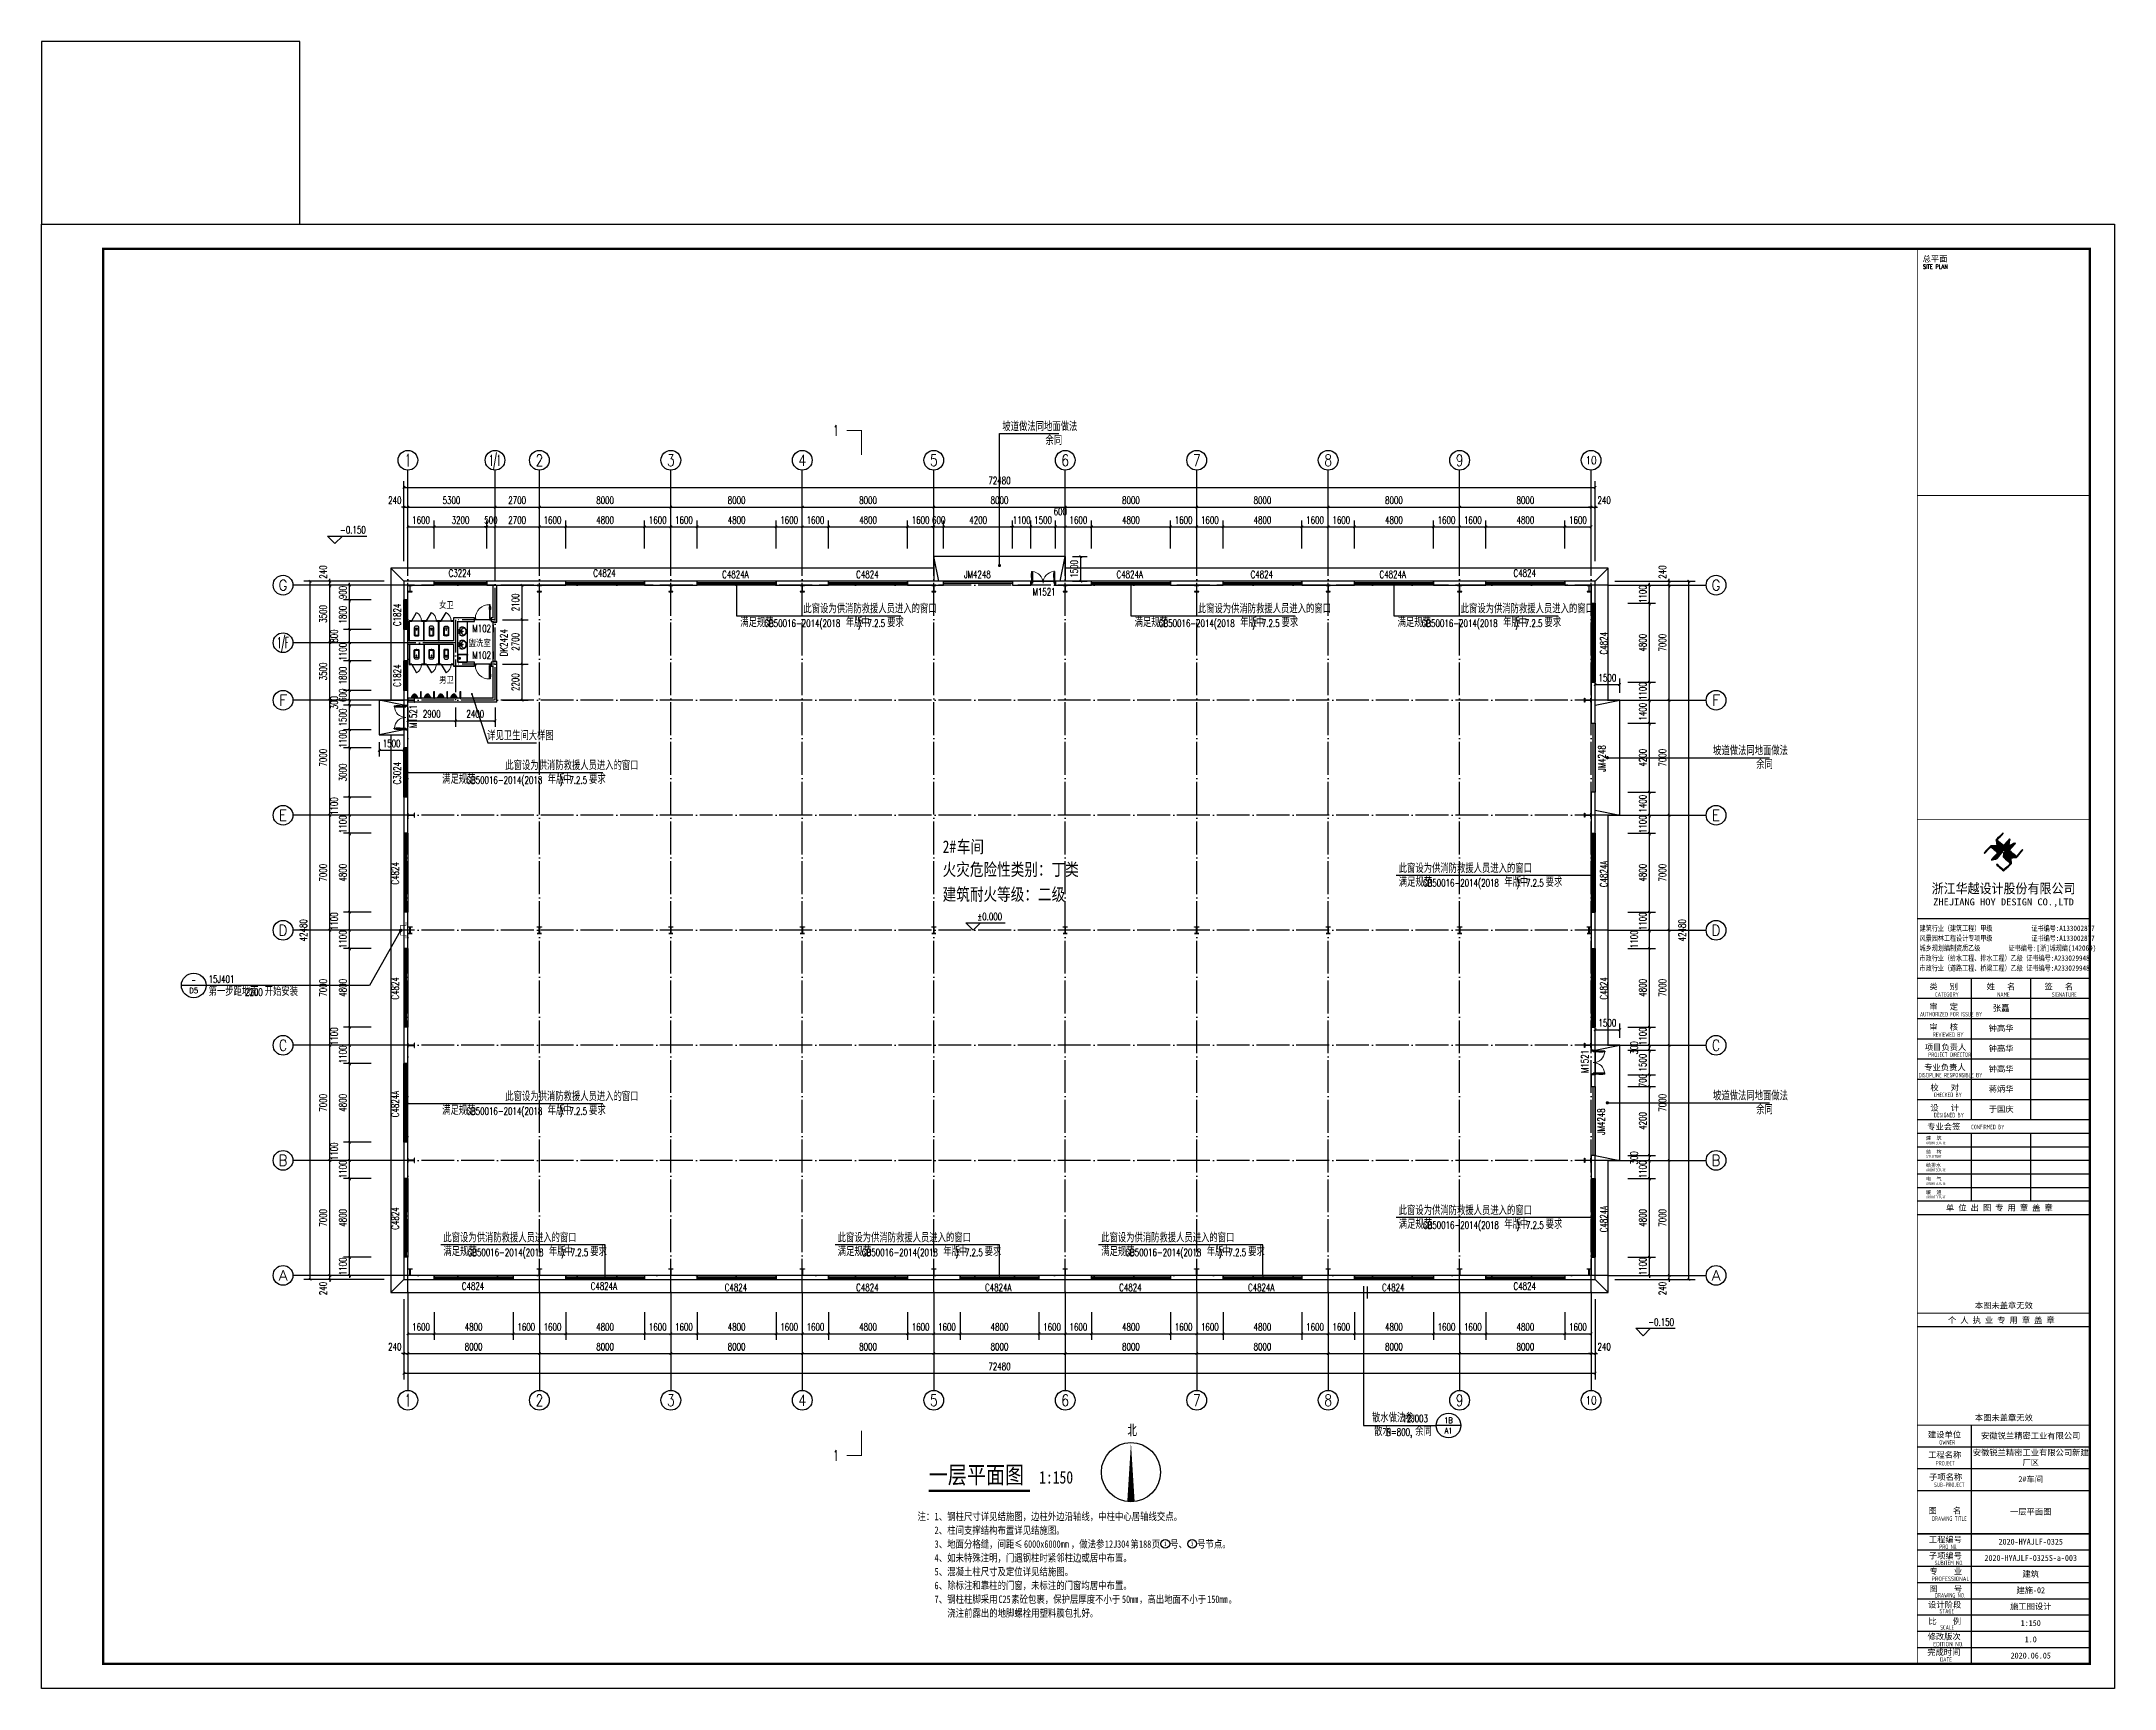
# Model space of a CAD drawing. Extents: x 170967 to 297117, y -33682 to 593582.
# Drawn here: x 170967 to 297117, y 410538 to 510760 of the extents above; entities that cross this region are included whole.
import ezdxf
from ezdxf.enums import TextEntityAlignment as Align

# ---------------------------------------------------------------- set-up
doc = ezdxf.new("R2010")
doc.units = 0
doc.header["$LTSCALE"] = 1000
doc.header["$MEASUREMENT"] = 0
doc.linetypes.add('DASH', pattern=[0.35, 0.25, -0.1])
doc.linetypes.add('DOTE', pattern=[2.42, 2, -0.2, 0.02, -0.2])
doc.layers.get('Defpoints').update_dxf_attribs({"color": 250})
for name, color, linetype in [('0 - 梁柱', 3, 'Continuous'), ('0-建筑立面', 255, 'Continuous'), ('AXIS', 171, 'Continuous'), ('AXIS_TEXT', 7, 'Continuous'), ('COLUMN', 9, 'Continuous'), ('DIM_ELEV', 171, 'Continuous'), ('DIM_IDEN', 150, 'Continuous'), ('DIM_LEAD', 171, 'Continuous'), ('DIM_SYMB', 171, 'Continuous'), ('DOTE', 14, 'DOTE'), ('GROUND', 150, 'Continuous'), ('LATRINE', 6, 'Continuous'), ('LVTRY', 6, 'Continuous'), ('PUB_DIM', 171, 'Continuous'), ('PUB_TEXT', 7, 'Continuous'), ('PUB_TITLE', 171, 'Continuous'), ('PUB_WALL', 9, 'Continuous'), ('STAIR', 3, 'Continuous'), ('TK', 4, 'Continuous'), ('WALL', 9, 'Continuous'), ('WALL-PARAPET', 6, 'Continuous'), ('WINDOW', 140, 'Continuous'), ('WINDOW_TEXT', 7, 'Continuous')]:
    doc.layers.add(name, color=color, linetype=linetype)
doc.styles.add('-宋体', font='', dxfattribs={"width": 0.8})
doc.styles.add('_TCH_AXIS', font='COMPLEX', dxfattribs={"bigfont": 'GBCBIG'})
doc.styles.add('_TCH_DIM', font='SIMPLEX', dxfattribs={"bigfont": 'GBCBIG'})
doc.styles.add('_TCH_DIM_T3', font='SIMPLEX', dxfattribs={"width": 0.705882, "bigfont": 'GBCBIG'})
doc.styles.add('_TCH_LABEL', font='COMPLEX', dxfattribs={"bigfont": 'GBCBIG'})
doc.styles.add('_TCH_WINDOW', font='SIMPLEX', dxfattribs={"bigfont": 'GBCBIG'})
doc.styles.add('COMPLEX', font='COMPLEX')
doc.styles.add('HT', font='simhei.ttf', dxfattribs={"width": 0.8})
doc.styles.add('ROMANS', font='romans__.ttf', dxfattribs={"width": 0.65, "height": 231.275})
doc.styles.add('TSSD_REIN', font='tssdeng.shx', dxfattribs={"width": 0.7, "bigfont": 'tssdchn.shx'})
doc.styles.add('图签宋体', font='', dxfattribs={"height": 300})
doc.styles.add('图签黑体', font='simhei.ttf', dxfattribs={"height": 550})
doc.styles.add('宋体', font='', dxfattribs={"width": 0.8})
doc.styles.get('-宋体').set_extended_font_data('SimSun')
doc.styles.get('图签宋体').set_extended_font_data('NSimSun')
doc.styles.get('宋体').set_extended_font_data('SimSun')
doc.dimstyles.new('_TCH_ARCH&&150', dxfattribs={"dimtxt": 446.25, "dimasz": 150, "dimexe": 375, "dimexo": 450, "dimgap": 189.375, "dimtad": 1, "dimdec": 0, "dimzin": 0, "dimdsep": 46, "dimtxsty": '_TCH_DIM_T3', "dimblk": 'ARCHTICK', "dimcen": 0.09, "dimclrt": 7, "dimazin": 2, "dimtfac": 1, "dimtdec": 0, "dimtix": 1, "dimtmove": 2, "dimatfit": 3, "dimfxl": 0, "dimtolj": 1, "dimtzin": 0, "dimarcsym": 0})

msp = doc.modelspace()

# ---------------------------------------------------------------- texts
at = {"layer": 'PUB_TEXT'}
for s, height, style, width, p in [('1', 637.5, '_TCH_LABEL', 0.705882, (219120.8, 486768.4)), ('-0.150', 446.25, '_TCH_DIM', 0.705882, (189140.2, 480820.8)), ('女卫', 398.73, '宋体', 0.8, (195162.9, 476274.5, -1800)), ('GB50016-2014(2018', 446.25, '_TCH_DIM', 0.705882, (214961.2, 475132.9)), (')', 446.2, '_TCH_DIM', 0.705882, (220648.4, 475132.9)), ('GB50016-2014(2018', 446.25, '_TCH_DIM', 0.705882, (238961.2, 475132.9)), (')', 446.2, '_TCH_DIM', 0.705882, (244648.4, 475132.9)), ('GB50016-2014(2018', 446.25, '_TCH_DIM', 0.705882, (254961.2, 475132.9)), (')', 446.2, '_TCH_DIM', 0.705882, (260648.4, 475132.9)), ('盥洗室', 398.73, '宋体', 0.8, (196964.9, 473964.5, -1800)), ('7.2.5', 446.25, '_TCH_DIM', 0.705882, (221227, 475132.9)), ('7.2.5', 446.25, '_TCH_DIM', 0.705882, (245227, 475132.9)), ('7.2.5', 446.25, '_TCH_DIM', 0.705882, (261227, 475132.9)), ('男卫', 398.73, '宋体', 0.8, (195165.6, 471719.5, -1800)), ('GB50016-2014(2018', 446.25, '_TCH_DIM', 0.705882, (196822.8, 465596.3)), (')', 446.2, '_TCH_DIM', 0.705882, (202510.1, 465596.3)), ('7.2.5', 446.25, '_TCH_DIM', 0.705882, (203088.7, 465596.3)), ('2#', 759.49, '宋体', 0.8, (225803.4, 461382.6)), ('车间', 759.49, '宋体', 0.8, (226667.6, 461382.6)), ('火灾危险性类别：丁类', 759.49, '宋体', 0.8, (225803.4, 459998.4)), ('建筑耐火等级：二级', 759.49, '宋体', 0.8, (225803.4, 458485.5)), ('GB50016-2014(2018', 446.25, '_TCH_DIM', 0.705882, (255036.2, 459334)), (')', 446.2, '_TCH_DIM', 0.705882, (260723.5, 459334)), ('7.2.5', 446.25, '_TCH_DIM', 0.705882, (261302.1, 459334)), ('%%P0.000', 446.25, '_TCH_DIM', 0.705882, (227915.2, 457284.5)), ('15J401', 446.25, '_TCH_LABEL', 0.705882, (181139.7, 453477.8)), ('2200', 446.25, '_TCH_LABEL', 0.705882, (183351.4, 452688)), ('GB50016-2014(2018', 446.25, '_TCH_DIM', 0.705882, (196822.8, 445452)), (')', 446.2, '_TCH_DIM', 0.705882, (202510.1, 445452)), ('7.2.5', 446.25, '_TCH_DIM', 0.705882, (203088.7, 445452)), ('GB50016-2014(2018', 446.25, '_TCH_DIM', 0.705882, (255036.2, 438517.1)), (')', 446.2, '_TCH_DIM', 0.705882, (260723.5, 438517.1)), ('7.2.5', 446.25, '_TCH_DIM', 0.705882, (261302.1, 438517.1)), ('GB50016-2014(2018', 446.25, '_TCH_DIM', 0.705882, (196897.9, 436856.2)), (')', 446.2, '_TCH_DIM', 0.705882, (202585.1, 436856.2)), ('7.2.5', 446.25, '_TCH_DIM', 0.705882, (203163.7, 436856.2)), ('GB50016-2014(2018', 446.25, '_TCH_DIM', 0.705882, (220897.9, 436856.2)), (')', 446.2, '_TCH_DIM', 0.705882, (226585.1, 436856.2)), ('7.2.5', 446.25, '_TCH_DIM', 0.705882, (227163.7, 436856.2)), ('GB50016-2014(2018', 446.25, '_TCH_DIM', 0.705882, (236927.9, 436856.2)), (')', 446.2, '_TCH_DIM', 0.705882, (242615.1, 436856.2)), ('7.2.5', 446.25, '_TCH_DIM', 0.705882, (243193.7, 436856.2)), ('-0.150', 446.25, '_TCH_DIM', 0.705882, (268745.7, 432615.8)), ('12J003', 446.25, '_TCH_LABEL', 0.705882, (253773.1, 426740.5)), ('B=800,', 446.25, '_TCH_LABEL', 0.705882, (252801.5, 425922.9)), ('1', 637.5, '_TCH_LABEL', 0.705882, (219120.8, 424400.9)), ('一层平面图', 1063.29, '宋体', 0.8, (224959, 423010.3)), ('1:150', 759.49, '宋体', 0.8, (231677.8, 423010.3)), ('注：', 455.7, '-宋体', 0.8, (224275.7, 420782.8)), ('2', 455.7, '-宋体', 0.8, (225312.7, 419942.8)), ('1', 455.7, '-宋体', 0.8, (225312.7, 420782.8)), ('、钢柱尺寸详见结施图，边柱外边沿轴线，中柱中心居轴线交点。', 455.696, '-宋体', 0.8, (225571.9, 420782.8)), ('、柱间支撑结构布置详见结施图。', 455.696, '-宋体', 0.8, (225571.9, 419942.8)), ('3', 455.7, '-宋体', 0.8, (225312.7, 419102.8)), ('、地面分格缝，间距≤', 455.7, '-宋体', 0.8, (225571.9, 419102.8)), ('6000x6000mm', 455.696, '-宋体', 0.8, (230756.7, 419102.8)), ('，做法参', 455.7, '-宋体', 0.8, (233608.4, 419102.8)), ('12J304', 455.7, '-宋体', 0.8, (235682.3, 419102.8)), ('第', 455.7, '-宋体', 0.8, (237237.7, 419102.8)), ('188', 455.7, '-宋体', 0.8, (237756.2, 419102.8)), ('页', 455.7, '-宋体', 0.8, (238533.9, 419102.8)), ('号、', 455.7, '-宋体', 0.8, (239652.4, 419102.8)), ('号节点。', 455.7, '-宋体', 0.8, (241289.4, 419102.8)), ('4', 455.7, '-宋体', 0.8, (225312.7, 418262.8)), ('5', 455.7, '-宋体', 0.8, (225312.7, 417422.8)), ('、如未特殊注明，门遇钢柱时紧邻柱边或居中布置。', 455.696, '-宋体', 0.8, (225571.9, 418262.8)), ('、混凝土柱尺寸及定位详见结施图。', 455.696, '-宋体', 0.8, (225571.9, 417422.8)), ('6', 455.7, '-宋体', 0.8, (225312.7, 416582.8)), ('、除标注和靠柱的门窗，未标注的门窗均居中布置。', 455.696, '-宋体', 0.8, (225571.9, 416582.8)), ('7', 455.7, '-宋体', 0.8, (225312.7, 415742.8)), ('、钢柱柱脚采用', 455.7, '-宋体', 0.8, (225571.9, 415742.8)), ('浇注前露出的地脚螺栓用塑料膜包扎好。', 455.696, '-宋体', 0.8, (226090.4, 414902.8)), ('C25', 455.7, '-宋体', 0.8, (229201.3, 415742.8)), ('素砼包裹，保护层厚度不小于', 455.696, '-宋体', 0.8, (229979, 415742.8)), ('50mm', 455.7, '-宋体', 0.8, (236719.3, 415742.8)), ('，高出地面不小于', 455.7, '-宋体', 0.8, (237756.2, 415742.8)), ('150mm', 455.7, '-宋体', 0.8, (241904.1, 415742.8)), ('。', 455.7, '-宋体', 0.8, (243200.3, 415742.8))]:
    msp.add_text(s, height=height, dxfattribs=dict(at, style=style, width=width)).set_placement(p)
for s, height, style, p in [('坡道做法同地面做法', 506.38, '_TCH_LABEL', (229440.9, 487055.6)), ('余同', 506.38, '_TCH_LABEL', (232065.9, 486215.6)), ('满足规范', 506.38, '_TCH_DIM', (213486.7, 475132.9)), ('此窗设为供消防救援人员进入的窗口', 506.383, '_TCH_DIM', (217333.4, 475972.9)), ('年版', 506.38, '_TCH_DIM', (219911.2, 475132.9)), ('中', 506.4, '_TCH_DIM', (220858.4, 475132.9)), ('要求', 506.38, '_TCH_DIM', (222427, 475132.9)), ('满足规范', 506.38, '_TCH_DIM', (237486.7, 475132.9)), ('此窗设为供消防救援人员进入的窗口', 506.383, '_TCH_DIM', (241333.4, 475972.9)), ('年版', 506.38, '_TCH_DIM', (243911.2, 475132.9)), ('中', 506.4, '_TCH_DIM', (244858.4, 475132.9)), ('要求', 506.38, '_TCH_DIM', (246427, 475132.9)), ('满足规范', 506.38, '_TCH_DIM', (253486.7, 475132.9)), ('此窗设为供消防救援人员进入的窗口', 506.383, '_TCH_DIM', (257333.4, 475972.9)), ('年版', 506.38, '_TCH_DIM', (259911.2, 475132.9)), ('中', 506.4, '_TCH_DIM', (260858.4, 475132.9)), ('要求', 506.38, '_TCH_DIM', (262427, 475132.9)), ('详见卫生间大样图', 506.38, '_TCH_DIM', (198087.2, 468249.3)), ('此窗设为供消防救援人员进入的窗口', 506.383, '_TCH_DIM', (199195.1, 466436.3)), ('坡道做法同地面做法', 506.38, '_TCH_LABEL', (272686.2, 467334.5)), ('余同', 506.38, '_TCH_LABEL', (275311.2, 466494.5)), ('满足规范', 506.38, '_TCH_DIM', (195348.4, 465596.3)), ('年版', 506.38, '_TCH_DIM', (201772.8, 465596.3)), ('中', 506.4, '_TCH_DIM', (202720.1, 465596.3)), ('要求', 506.38, '_TCH_DIM', (204288.7, 465596.3)), ('此窗设为供消防救援人员进入的窗口', 506.383, '_TCH_DIM', (253561.8, 460174)), ('满足规范', 506.38, '_TCH_DIM', (253561.8, 459334)), ('年版', 506.38, '_TCH_DIM', (259986.2, 459334)), ('中', 506.4, '_TCH_DIM', (260933.5, 459334)), ('要求', 506.38, '_TCH_DIM', (262502.1, 459334)), ('第一步距地面', 506.38, '_TCH_LABEL', (181139.7, 452688)), ('开始安装', 506.38, '_TCH_LABEL', (184551.4, 452688)), ('此窗设为供消防救援人员进入的窗口', 506.383, '_TCH_DIM', (199195.1, 446292)), ('坡道做法同地面做法', 506.38, '_TCH_LABEL', (272686.2, 446334.5)), ('满足规范', 506.38, '_TCH_DIM', (195348.4, 445452)), ('年版', 506.38, '_TCH_DIM', (201772.8, 445452)), ('中', 506.4, '_TCH_DIM', (202720.1, 445452)), ('要求', 506.38, '_TCH_DIM', (204288.7, 445452)), ('余同', 506.38, '_TCH_LABEL', (275311.2, 445494.5)), ('满足规范', 506.38, '_TCH_DIM', (253561.8, 438517.1)), ('此窗设为供消防救援人员进入的窗口', 506.383, '_TCH_DIM', (253561.8, 439357.1)), ('年版', 506.38, '_TCH_DIM', (259986.2, 438517.1)), ('中', 506.4, '_TCH_DIM', (260933.5, 438517.1)), ('要求', 506.38, '_TCH_DIM', (262502.1, 438517.1)), ('此窗设为供消防救援人员进入的窗口', 506.383, '_TCH_DIM', (195423.4, 437696.2)), ('此窗设为供消防救援人员进入的窗口', 506.383, '_TCH_DIM', (219423.4, 437696.2)), ('此窗设为供消防救援人员进入的窗口', 506.383, '_TCH_DIM', (235453.4, 437696.2)), ('满足规范', 506.38, '_TCH_DIM', (195423.4, 436856.2)), ('年版', 506.38, '_TCH_DIM', (201847.9, 436856.2)), ('中', 506.4, '_TCH_DIM', (202795.1, 436856.2)), ('要求', 506.38, '_TCH_DIM', (204363.7, 436856.2)), ('满足规范', 506.38, '_TCH_DIM', (219423.4, 436856.2)), ('年版', 506.38, '_TCH_DIM', (225847.9, 436856.2)), ('中', 506.4, '_TCH_DIM', (226795.1, 436856.2)), ('要求', 506.38, '_TCH_DIM', (228363.7, 436856.2)), ('满足规范', 506.38, '_TCH_DIM', (235453.4, 436856.2)), ('年版', 506.38, '_TCH_DIM', (241877.9, 436856.2)), ('中', 506.4, '_TCH_DIM', (242825.1, 436856.2)), ('要求', 506.38, '_TCH_DIM', (244393.7, 436856.2)), ('北', 723.4, '_TCH_DIM', (237049.3, 425875.8)), ('散水做法参', 506.38, '_TCH_LABEL', (251930, 426740.5)), ('散水', 506.38, '_TCH_LABEL', (252064.3, 425922.9)), ('余同', 506.38, '_TCH_LABEL', (254556.5, 425922.9))]:
    msp.add_text(s, height=height, dxfattribs=dict(at, style=style)).set_placement(p)
at = {"layer": 'PUB_TEXT', "style": '_TCH_LABEL'}
for s, height, p, p2 in [('D5', 322.69, (179955.6, 452847.8), (180508.8, 452847.8)), ('A1', 343.1, (256344.3, 426054.5), (256834.5, 426054.5)), ('1B', 336.3, (256333.2, 426691.4), (256845.6, 426691.4))]:
    msp.add_text(s, height=height, dxfattribs=at).set_placement(p, p2, align=Align.FIT)
at = {"layer": 'PUB_TEXT'}
for s, height, style, width, p, p2 in [('-', 391.5, '_TCH_LABEL', 0.777778, (180101.7, 453459.1), (180362.7, 453459.1)), ('1', 278.8, '-宋体', 1.040462, (239269.9, 419203.3), (239434.9, 419203.3)), ('3', 279.6, '-宋体', 1.028571, (240907.6, 419202.9), (241071.2, 419202.9))]:
    msp.add_text(s, height=height, dxfattribs=dict(at, style=style, width=width)).set_placement(p, p2, align=Align.FIT)
at = {"layer": 'WINDOW_TEXT', "style": '_TCH_WINDOW', "width": 0.705882}
msp.add_text('DK2424', height=446.25, rotation=90, dxfattribs=at).set_placement((199321.5, 473349.5))

# ---------------------------------------------------------------- blocks, each defined once
blk = doc.blocks.new('A$C670E4FA6')
at = {"layer": '0 - 梁柱'}
h = blk.add_hatch(color=256, dxfattribs=at)
h.paths.add_polyline_path([(125, 0), (0, 0), (0, 12), (120, 12), (120, 200), (125, 200)])
h.paths.add_polyline_path([(250, 0), (125, 0), (125, 200), (130, 200), (130, 12), (250, 12)])
h.paths.add_polyline_path([(250, 388), (130, 388), (130, 200), (125, 200), (125, 400), (250, 400)])
h.paths.add_polyline_path([(125, 200), (120, 200), (120, 388), (0, 388), (0, 400), (125, 400)])
blk.add_lwpolyline([(0, 400), (0, 388), (120, 388), (120, 12), (0, 12), (0, 0), (250, 0), (250, 12), (130, 12), (130, 388), (250, 388), (250, 400)], close=True, dxfattribs=at)
blk = doc.blocks.new('A$C053D6479')
at = {"layer": 'PUB_TITLE'}
h = blk.add_hatch(color=256, dxfattribs=at)
h.dxf.hatch_style = 1
edge = h.paths.add_edge_path()
edge.add_spline(control_points=[(1026, 827), (1105, 920), (1188, 1008), (1266, 1102)], knot_values=[13, 13, 13, 13, 14, 14, 14, 14], degree=3, periodic=0)
edge.add_spline(control_points=[(1266, 1102), (1258, 1111), (1249, 1119), (1239, 1116)], knot_values=[12, 12, 12, 12, 13, 13, 13, 13], degree=3, periodic=0)
edge.add_spline(control_points=[(1239, 1116), (1210, 1107), (1179, 1092), (1144, 1077)], knot_values=[11, 11, 11, 11, 12, 12, 12, 12], degree=3, periodic=0)
edge.add_spline(control_points=[(1144, 1077), (1109, 1063), (1069, 1053), (1047, 1038)], knot_values=[10, 10, 10, 10, 11, 11, 11, 11], degree=3, periodic=0)
edge.add_spline(control_points=[(1047, 1038), (1028, 1026), (1007, 992), (991, 972)], knot_values=[9, 9, 9, 9, 10, 10, 10, 10], degree=3, periodic=0)
edge.add_spline(control_points=[(991, 972), (942, 913), (899, 868), (849, 810)], knot_values=[8, 8, 8, 8, 9, 9, 9, 9], degree=3, periodic=0)
edge.add_spline(control_points=[(849, 810), (842, 801), (822, 776), (822, 775)], knot_values=[7, 7, 7, 7, 8, 8, 8, 8], degree=3, periodic=0)
edge.add_spline(control_points=[(822, 775), (823, 771), (848, 752), (859, 744)], knot_values=[6, 6, 6, 6, 7, 7, 7, 7], degree=3, periodic=0)
edge.add_spline(control_points=[(859, 744), (949, 670), (1035, 592), (1122, 521)], knot_values=[5, 5, 5, 5, 6, 6, 6, 6], degree=3, periodic=0)
edge.add_spline(control_points=[(1122, 521), (1153, 527), (1185, 530), (1217, 533)], knot_values=[4, 4, 4, 4, 5, 5, 5, 5], degree=3, periodic=0)
edge.add_spline(control_points=[(1217, 533), (1246, 535), (1293, 532), (1316, 542)], knot_values=[3, 3, 3, 3, 4, 4, 4, 4], degree=3, periodic=0)
edge.add_spline(control_points=[(1316, 542), (1327, 547), (1338, 565), (1349, 579)], knot_values=[2, 2, 2, 2, 3, 3, 3, 3], degree=3, periodic=0)
edge.add_spline(control_points=[(1349, 579), (1423, 670), (1507, 759), (1572, 848)], knot_values=[1, 1, 1, 1, 2, 2, 2, 2], degree=3, periodic=0)
edge.add_spline(control_points=[(1572, 848), (1564, 852), (1561, 861), (1551, 862)], knot_values=[0, 0, 0, 0, 1, 1, 1, 1], degree=3, periodic=0)
edge.add_spline(control_points=[(1551, 862), (1469, 769), (1393, 671), (1310, 579)], knot_values=[15, 15, 15, 15, 16, 16, 16, 16], degree=3, periodic=0)
edge.add_spline(control_points=[(1310, 579), (1216, 662), (1118, 742), (1026, 827)], knot_values=[14, 14, 14, 14, 15, 15, 15, 15], degree=3, periodic=0)
at = {"layer": 'TK'}
h = blk.add_hatch(color=256, dxfattribs=at)
h.dxf.hatch_style = 2
edge = h.paths.add_edge_path()
edge.add_spline(control_points=[(366, 894), (366, 894), (366, 894), (270, 970), (183, 883), (101, 791), (16, 703), (-18, 714), (9, 735), (28, 755), (103, 838), (192, 930), (266, 1005), (319, 1009), (387, 1005), (442, 1007), (456, 1008), (472, 1011), (485, 1007), (507, 1000), (534, 967), (555, 949), (624, 891), (699, 833), (760, 773), (689, 691), (614, 604), (539, 517), (529, 505), (516, 487), (506, 482), (492, 475), (469, 472), (452, 467), (416, 456), (383, 448), (342, 438), (323, 433), (297, 422), (293, 440), (291, 452), (313, 470), (322, 480), (400, 566), (477, 652), (553, 736), (460, 815), (366, 894)], knot_values=[0, 0, 0, 0, 0.005, 0.01, 1, 1, 1, 2, 2, 2, 3, 3, 3, 4, 4, 4, 5, 5, 5, 6, 6, 6, 7, 7, 7, 8, 8, 8, 9, 9, 9, 10, 10, 10, 11, 11, 11, 12, 12, 12, 13, 13, 13, 14, 14, 14, 15, 15, 15, 15], degree=3, periodic=0)
h = blk.add_hatch(color=256, dxfattribs=at)
h.dxf.hatch_style = 2
edge = h.paths.add_edge_path()
edge.add_spline(control_points=[(728, 856), (728, 856), (728, 856), (719, 864), (651, 922), (580, 978), (514, 1036), (509, 1106), (488, 1176), (479, 1247), (570, 1343), (663, 1436), (758, 1526), (764, 1523), (768, 1518), (774, 1515), (693, 1422), (599, 1343), (520, 1249), (607, 1171), (698, 1096), (789, 1021), (874, 1109), (950, 1206), (1031, 1298), (1066, 1286), (1054, 1262), (1045, 1224), (1036, 1188), (1031, 1158), (1024, 1121), (1020, 1104), (1017, 1085), (1012, 1071), (1004, 1052), (976, 1026), (956, 1003), (906, 946), (866, 899), (814, 839), (806, 829), (789, 806), (787, 806), (777, 804), (728, 856)], knot_values=[0, 0, 0, 0, 0.005, 0.01, 1, 1, 1, 2, 2, 2, 3, 3, 3, 4, 4, 4, 5, 5, 5, 6, 6, 6, 7, 7, 7, 8, 8, 8, 9, 9, 9, 10, 10, 10, 11, 11, 11, 12, 12, 12, 13, 13, 13, 14, 14, 14, 14], degree=3, periodic=0)
h = blk.add_hatch(color=256, dxfattribs=at)
h.dxf.hatch_style = 2
edge = h.paths.add_edge_path()
edge.add_spline(control_points=[(511, 261), (511, 261), (511, 261), (516, 267), (609, 192), (696, 111), (785, 33), (883, 118), (977, 208), (1070, 298), (992, 373), (892, 456), (803, 534), (791, 544), (768, 561), (766, 569), (761, 588), (776, 634), (780, 655), (785, 690), (788, 721), (795, 746), (897, 661), (998, 576), (1097, 490), (1100, 425), (1106, 361), (1107, 294), (1018, 207), (925, 121), (830, 33), (818, 21), (800, 0), (787, 0), (768, -1), (725, 49), (712, 60), (662, 103), (616, 143), (568, 186), (545, 207), (518, 224), (499, 250), (501, 259), (511, 261)], knot_values=[0, 0, 0, 0, 0.005, 0.01, 1, 1, 1, 2, 2, 2, 3, 3, 3, 4, 4, 4, 5, 5, 5, 6, 6, 6, 7, 7, 7, 8, 8, 8, 9, 9, 9, 10, 10, 10, 11, 11, 11, 12, 12, 12, 13, 13, 13, 14, 14, 14, 14], degree=3, periodic=0)
for points, knots in [([(555, 949), (624, 891), (699, 833), (760, 773), (689, 691), (614, 604), (539, 517), (529, 505), (516, 487), (506, 482), (492, 475), (469, 472), (452, 467), (416, 456), (383, 448), (342, 438), (323, 433), (297, 422), (293, 440), (291, 452), (313, 470), (322, 480), (400, 566), (477, 652), (553, 736), (460, 815), (366, 894), (270, 970), (183, 883), (101, 791), (16, 703), (-18, 714), (9, 735), (28, 755), (103, 838), (192, 930), (266, 1005), (319, 1009), (387, 1005), (442, 1007), (456, 1008), (472, 1011), (485, 1007), (507, 1000), (534, 967), (555, 949)], [0, 0, 0, 0, 1, 1, 1, 2, 2, 2, 3, 3, 3, 4, 4, 4, 5, 5, 5, 6, 6, 6, 7, 7, 7, 8, 8, 8, 9, 9, 9, 10, 10, 10, 11, 11, 11, 12, 12, 12, 13, 13, 13, 14, 14, 14, 15, 15, 15, 15]), ([(1031, 1298), (1066, 1286), (1054, 1262), (1045, 1224), (1036, 1188), (1031, 1158), (1024, 1121), (1020, 1104), (1017, 1085), (1012, 1071), (1004, 1052), (976, 1026), (956, 1003), (906, 946), (866, 899), (814, 839), (806, 829), (789, 806), (787, 806), (777, 804), (728, 856), (719, 864), (651, 922), (580, 978), (514, 1036), (509, 1106), (488, 1176), (479, 1247), (570, 1343), (663, 1436), (758, 1526), (764, 1523), (768, 1518), (774, 1515), (693, 1422), (599, 1343), (520, 1249), (607, 1171), (698, 1096), (789, 1021), (874, 1109), (950, 1206), (1031, 1298)], [0, 0, 0, 0, 1, 1, 1, 2, 2, 2, 3, 3, 3, 4, 4, 4, 5, 5, 5, 6, 6, 6, 7, 7, 7, 8, 8, 8, 9, 9, 9, 10, 10, 10, 11, 11, 11, 12, 12, 12, 13, 13, 13, 14, 14, 14, 14]), ([(1551, 862), (1561, 861), (1564, 852), (1572, 848), (1507, 759), (1423, 670), (1349, 579), (1338, 565), (1327, 547), (1316, 542), (1293, 532), (1246, 535), (1217, 533), (1185, 530), (1153, 527), (1122, 521), (1035, 592), (949, 670), (859, 744), (848, 752), (823, 771), (822, 775), (822, 776), (842, 801), (849, 810), (899, 868), (942, 913), (991, 972), (1007, 992), (1028, 1026), (1047, 1038), (1069, 1053), (1109, 1063), (1144, 1077), (1179, 1092), (1210, 1107), (1239, 1116), (1249, 1119), (1258, 1111), (1266, 1102), (1188, 1008), (1105, 920), (1026, 827), (1118, 742), (1216, 662), (1310, 579), (1393, 671), (1469, 769), (1551, 862)], [0, 0, 0, 0, 1, 1, 1, 2, 2, 2, 3, 3, 3, 4, 4, 4, 5, 5, 5, 6, 6, 6, 7, 7, 7, 8, 8, 8, 9, 9, 9, 10, 10, 10, 11, 11, 11, 12, 12, 12, 13, 13, 13, 14, 14, 14, 15, 15, 15, 16, 16, 16, 16]), ([(1097, 490), (1100, 425), (1106, 361), (1107, 294), (1018, 207), (925, 121), (830, 33), (818, 21), (800, 0), (787, 0), (768, -1), (725, 49), (712, 60), (662, 103), (616, 143), (568, 186), (545, 207), (518, 224), (499, 250), (501, 259), (511, 261), (516, 267), (609, 192), (696, 111), (785, 33), (883, 118), (977, 208), (1070, 298), (992, 373), (892, 456), (803, 534), (791, 544), (768, 561), (766, 569), (761, 588), (776, 634), (780, 655), (785, 690), (788, 721), (795, 746), (897, 661), (998, 576), (1097, 490)], [0, 0, 0, 0, 1, 1, 1, 2, 2, 2, 3, 3, 3, 4, 4, 4, 5, 5, 5, 6, 6, 6, 7, 7, 7, 8, 8, 8, 9, 9, 9, 10, 10, 10, 11, 11, 11, 12, 12, 12, 13, 13, 13, 14, 14, 14, 14])]:
    blk.add_open_spline(points, degree=3, knots=knots, dxfattribs=at)
blk = doc.blocks.new('GeYuanFrame_20457670', base_point=(20.09, 4.53))
at = {"layer": 'PUB_TITLE'}
for points in [[(803.09, 235.33), (803.09, 292.73)], [(827.09, 235.33), (827.09, 292.73)], [(803.09, 202.33), (803.09, 229.83)], [(827.09, 202.33), (827.09, 229.83)], [(803.09, 14.53), (803.09, 111.33)]]:
    blk.add_lwpolyline(points, dxfattribs=at)
at = {"layer": 'TK'}
for p, q in [((781.09, 316.93), (851.09, 316.93)), ((781.09, 284.53), (851.09, 284.53)), ((781.09, 276.33), (851.09, 276.33)), ((781.09, 268.13), (851.09, 268.13)), ((781.09, 259.93), (851.09, 259.93)), ((781.09, 251.73), (851.09, 251.73)), ((781.09, 243.53), (851.09, 243.53)), ((781.09, 235.33), (851.09, 235.33)), ((781.09, 235.33), (851.09, 235.33)), ((781.09, 102.53), (851.09, 102.53)), ((781.09, 93.73), (851.09, 93.73)), ((781.09, 84.93), (803.09, 84.93)), ((781.09, 84.93), (851.09, 84.93)), ((781.09, 67.37), (851.09, 67.37)), ((781.09, 67.33), (851.09, 67.33)), ((781.09, 60.77), (851.09, 60.77)), ((781.09, 54.17), (851.09, 54.17)), ((781.09, 47.57), (851.09, 47.57)), ((781.09, 40.97), (851.09, 40.97)), ((781.09, 34.37), (851.09, 34.37)), ((781.09, 27.77), (851.09, 27.77)), ((781.09, 21.17), (851.09, 21.17)), ((781.09, 14.53), (851.09, 14.53))]:
    blk.add_line(p, q, dxfattribs=at)
blk.add_lwpolyline([(20.09, 4.53), (20.09, 598.53), (861.09, 598.53), (861.09, 4.53)], close=True, dxfattribs=at)
at = {"layer": 'TK', "const_width": 1}
blk.add_lwpolyline([(45.09, 588.53), (851.09, 588.53), (851.09, 14.53), (45.09, 14.53)], close=True, dxfattribs=at)
at = {"layer": 'TK'}
for points, const_width in [([(781.09, 588.53), (781.09, 14.53)], 0.4), ([(781.09, 488.5), (851.09, 488.5)], 0.35), ([(781.09, 357.14), (851.09, 357.14)], 0.35), ([(781.09, 292.73), (851.09, 292.73)], 0.35), ([(781.09, 292.73), (851.09, 292.73)], 0.35), ([(781.09, 235.33), (851.09, 235.33)], 0.35), ([(781.09, 202.33), (851.09, 202.33)], 0.35), ([(781.09, 156.83), (851.09, 156.83)], 0.35), ([(781.09, 111.33), (851.09, 111.33)], 0.35), ([(781.09, 67.37), (851.09, 67.37)], 0.35)]:
    blk.add_lwpolyline(points, dxfattribs=dict(at, const_width=const_width))
for points in [[(781.09, 292.73), (851.09, 292.73)], [(781.09, 235.33), (851.09, 235.33)], [(781.09, 229.83), (851.09, 229.83)], [(781.09, 224.33), (851.09, 224.33)], [(781.09, 218.83), (851.09, 218.83)], [(781.09, 213.33), (851.09, 213.33)], [(781.09, 207.83), (851.09, 207.83)], [(781.09, 202.33), (851.09, 202.33)], [(781.09, 196.83), (851.09, 196.83)], [(781.09, 151.33), (851.09, 151.33)]]:
    blk.add_lwpolyline(points, dxfattribs=at)
at = {"layer": 'PUB_TITLE', "xscale": 0.01000000000021828, "yscale": 0.01000000000021828, "zscale": 0.01000000000021828}
blk.add_blockref('A$C053D6479', (808.19, 336.27), dxfattribs=at)
at = {"layer": 'TK', "style": '图签宋体'}
for s, height, p in [('总平面', 2.4, (783.23, 583.28)), ('类   别', 2.4, (785.97, 288.09)), ('姓   名', 2.4, (809.2, 288.09)), ('签   名', 2.4, (832.68, 288.09)), ('审   定', 2.4, (785.97, 279.89)), ('审   核', 2.4, (785.97, 271.69)), ('项目负责人', 2.4, (784.13, 263.49)), ('专业负责人', 2.4, (783.89, 255.29)), ('校   对', 2.4, (786.38, 247.09)), ('设   计', 2.4, (786.36, 238.89)), ('建  筑', 1.44, (784.61, 227.11)), ('专业会签', 2.4, (785.12, 231.24)), ('结  构', 1.44, (784.61, 221.61)), ('给排水', 1.44, (784.61, 216.11)), ('电  气', 1.44, (784.61, 210.61)), ('暖  通', 1.44, (784.61, 205.11)), ('单 位 出 图 专 用 章 盖 章', 2.4, (792.72, 198.35)), ('本图未盖章无效', 2.4, (804.43, 158.7)), ('个 人 执 业 专 用 章 盖 章', 2.4, (793.52, 152.77)), ('本图未盖章无效', 2.4, (804.43, 113.2)), ('建设单位', 2.4, (785.39, 106.33)), ('工程名称', 2.4, (785.47, 98.12)), ('子项名称', 2.4, (785.85, 89.14)), ('图    名', 2.4, (785.63, 75.5)), ('工程编号', 2.4, (785.77, 63.77)), ('子项编号', 2.4, (785.77, 57.19)), ('专    业', 2.4, (786.01, 50.88)), ('图    号', 2.4, (786.02, 43.77)), ('设计阶段', 2.4, (785.45, 37.32)), ('修改版次', 2.4, (785.24, 24.41)), ('比    例', 2.4, (785.59, 30.63)), ('完成时间', 2.4, (785.11, 18.02))]:
    blk.add_text(s, height=height, dxfattribs=at).set_placement(p)
at = {"layer": 'TK'}
for s, height, style, width, p in [('SITE PLAN', 1.697, 'ROMANS', 0.76, (783.35, 580.49)), ('建筑行业（建筑工程）甲级           证书编号:A133002877', 2.2, '-宋体', 0.8, (782, 311.83)), ('风景园林工程设计专项甲级           证书编号:A133002877', 2.2, '-宋体', 0.8, (782, 307.81)), ('城乡规划编制资质乙级        证书编号:[浙]城规编(142069)', 2.2, '-宋体', 0.8, (782, 303.82)), ('市政行业（给水工程、排水工程）乙级 证书编号:A233029948', 2.2, '-宋体', 0.8, (782, 299.74)), ('市政行业（道路工程、桥梁工程）乙级 证书编号:A233029948', 2.2, '-宋体', 0.8, (782, 295.69)), ('CATEGORY', 1.8, 'TSSD_REIN', 0.7, (788.32, 285.17)), ('NAME', 1.8, 'TSSD_REIN', 0.7, (813.51, 285.17)), ('SIGNATURE', 1.8, 'TSSD_REIN', 0.7, (835.66, 285.17)), ('AUTHORIZED FOR ISSUE BY', 1.8, 'TSSD_REIN', 0.7, (782.12, 277.17)), ('REVIEWED BY', 1.8, 'TSSD_REIN', 0.7, (787.36, 268.91)), ('PROJECT DIRECTOR', 1.8, 'TSSD_REIN', 0.7, (785.55, 260.74)), ('DISCIPLINE RESPONSIBLE BY', 1.8, 'TSSD_REIN', 0.7, (781.57, 252.48)), ('CHECKED BY', 1.8, 'TSSD_REIN', 0.7, (787.75, 244.44)), ('DESIGNED BY', 1.8, 'TSSD_REIN', 0.7, (787.76, 236.27)), ('CONFIRMED BY', 1.8, 'TSSD_REIN', 0.7, (802.94, 231.42)), ('ARCHITECTURE', 1.08, 'TSSD_REIN', 0.7, (784.65, 225.34)), ('STRUCTURE', 1.08, 'TSSD_REIN', 0.7, (784.65, 219.84)), ('ARCHITECTURE', 1.08, 'TSSD_REIN', 0.7, (784.65, 214.34)), ('ARCHITECTURE', 1.08, 'TSSD_REIN', 0.7, (784.65, 208.84)), ('ARCHITECTURE', 1.08, 'TSSD_REIN', 0.7, (784.65, 203.34)), ('OWNER', 1.8, 'TSSD_REIN', 0.7, (789.98, 103.48)), ('PROJECT', 1.8, 'TSSD_REIN', 0.7, (788.52, 95.02)), ('SUB-PROJECT', 1.8, 'TSSD_REIN', 0.7, (787.86, 86.3)), ('DRAWING TITLE', 1.8, 'TSSD_REIN', 0.7, (786.97, 72.53)), ('PRO N0.', 1.8, 'TSSD_REIN', 0.7, (790.01, 61.15)), ('SUBITEM NO.', 1.8, 'TSSD_REIN', 0.7, (788.15, 54.58)), ('PROFESSIONAL', 1.8, 'TSSD_REIN', 0.8, (786.88, 48.15)), ('DRAWING NO.', 1.8, 'TSSD_REIN', 0.7, (788.19, 41.45)), ('STAGE', 1.8, 'TSSD_REIN', 0.7, (790.09, 35.03)), ('SCALE', 1.8, 'TSSD_REIN', 0.7, (790.38, 28.42)), ('EDITION NO.', 1.8, 'TSSD_REIN', 0.8, (787.53, 21.64)), ('DATE', 1.8, 'TSSD_REIN', 0.7, (790.33, 15.45))]:
    blk.add_text(s, height=height, dxfattribs=dict(at, style=style, width=width)).set_placement(p)
for s, height, style, width, p in [('浙江华越设计股份有限公司', 3.96, 'HT', 0.9, (816.07, 329.16)), ('ZHEJIANG HOY DESIGN CO.,LTD', 2.8, '图签黑体', 1.11, (816.06, 323.29))]:
    blk.add_text(s, height=height, dxfattribs=dict(at, style=style, width=width)).set_placement(p, align=Align.MIDDLE)
at = {"layer": 'TK', "char_height": 2.4, "attachment_point": 5, "style": '图签宋体'}
for s, insert, width in [('张矗', (815.09, 280.4), 24), ('钟高华', (815.09, 272.23), 24), ('钟高华', (815.09, 264.03), 24), ('钟高华', (815.09, 255.76), 24), ('蒋炳华', (815.09, 247.63), 24), ('于国庆', (815.09, 239.43), 24), ('安徽锐兰精密工业有限公司新建厂区', (827.09, 98.13), 48), ('安徽锐兰精密工业有限公司', (827.09, 106.93), 48), ('2#车间', (827.09, 89.33), 48), ('一层平面图', (827.09, 76.13), 48), ('2020-HYAJLF-0325', (827.09, 64.07), 48), ('2020-HYAJLF-0325S-a-003', (827.09, 57.47), 48), ('建筑', (827.09, 50.87), 48), ('建施-02', (827.09, 44.27), 48), ('施工图设计', (827.09, 37.67), 48), ('1:150', (827.09, 31.07), 48), ('1.0', (827.09, 24.47), 48), ('2020.06.05', (827.09, 17.88), 48)]:
    blk.add_mtext(s, dxfattribs=dict(at, insert=insert, width=width))
blk = doc.blocks.new('$TCHSYS$WIN2D')
for p, q in [((-0.5, 0.5), (0.5, 0.5)), ((-0.5, 0.5), (-0.5, -0.5)), ((0.5, 0.5), (0.5, -0.5)), ((0.5, 0.167), (-0.5, 0.167)), ((0.5, -0.167), (-0.5, -0.167)), ((-0.5, -0.5), (0.5, -0.5))]:
    blk.add_line(p, q)
blk = doc.blocks.new('$DorLib2D$00000213')
at = {"color": 0, "linetype": 'DASH', "const_width": 0.02}
blk.add_lwpolyline([(0.5, 0), (-0.5, 0)], dxfattribs=at)
blk = doc.blocks.new('$DorLib2D$00000011')
for p, q in [((-0.5, 0.004), (-0.433, 0.004)), ((-0.5, 0.004), (-0.5, -0.062)), ((-0.483, 0.396), (-0.467, 0.396)), ((-0.483, 0.235), (-0.467, 0.235)), ((-0.467, 0.471), (-0.467, -0.062)), ((-0.467, 0.471), (-0.433, 0.471)), ((-0.433, 0.471), (-0.433, 0.004)), ((-0.417, 0.396), (-0.433, 0.396)), ((-0.417, 0.235), (-0.433, 0.235)), ((0.417, 0.396), (0.433, 0.396)), ((0.417, 0.235), (0.433, 0.235)), ((0.433, 0.471), (0.433, 0.004)), ((0.467, 0.471), (0.433, 0.471)), ((0.5, 0.004), (0.433, 0.004)), ((0.467, 0.471), (0.467, -0.062)), ((0.483, 0.396), (0.467, 0.396)), ((0.483, 0.235), (0.467, 0.235)), ((0.5, 0.004), (0.5, -0.062)), ((-0.5, -0.062), (-0.467, -0.062)), ((0.5, -0.062), (0.467, -0.062))]:
    blk.add_line(p, q)
at = {"lineweight": 13}
for p, q in [((-0.483, 0.396), (-0.483, 0.235)), ((-0.417, 0.396), (-0.417, 0.235)), ((0.417, 0.396), (0.417, 0.235)), ((0.483, 0.396), (0.483, 0.235))]:
    blk.add_line(p, q, dxfattribs=at)
for centre, start, end in [((-0.467, 0.004), 0, 85.90396), ((0.467, 0.004), 94.09604, 180)]:
    blk.add_arc(centre, 0.467, start, end, dxfattribs=at)
blk = doc.blocks.new('_AXISO')
blk.add_circle((0, 0), 0.5)
at = {"layer": 'AXIS_TEXT', "style": 'COMPLEX', "width": 1.041667}
blk.add_attdef('A', text='', height=0.56, dxfattribs=at).set_placement((-0.25, -0.28), (0.25, -0.28), align=Align.FIT)
blk = doc.blocks.new('_ArchTick')
at = {"color": 0, "linetype": 'ByBlock', "const_width": 0.4}
blk.add_lwpolyline([(-0.5, -0.5), (0.5, 0.5)], dxfattribs=at)
blk = doc.blocks.new('*D57')
at = {"layer": 'AXIS', "color": 0, "lineweight": -2}
for p, q in [((193026, 434227), (193026, 429352)), ((265506, 434227), (265506, 429352)), ((193026, 429727), (265506, 429727))]:
    blk.add_line(p, q, dxfattribs=at)
at = {"layer": 'Defpoints', "color": 0}
for p in [(193026, 434677), (265506, 434677), (265506, 429727)]:
    blk.add_point(p, dxfattribs=at)
at = {"layer": 'AXIS', "color": 0, "lineweight": -2, "xscale": 150, "yscale": 150, "zscale": 150, "rotation": 180}
blk.add_blockref('_ArchTick', (193026, 429727), dxfattribs=at)
at = {"layer": 'AXIS', "color": 0, "lineweight": -2, "xscale": 150, "yscale": 150, "zscale": 150}
blk.add_blockref('_ArchTick', (265506, 429727), dxfattribs=at)
at = {"layer": 'AXIS', "color": 7, "insert": (229266, 430140), "char_height": 446.2, "attachment_point": 5, "style": '_TCH_DIM_T3'}
blk.add_mtext('\\A1;72480', dxfattribs=at)
blk = doc.blocks.new('*D58')
at = {"layer": 'AXIS', "color": 0, "lineweight": -2}
for p, q in [((193026, 434227), (193026, 430552)), ((193266, 434227), (193266, 430552)), ((193026, 430927), (192876, 430927)), ((193026, 430927), (193266, 430927)), ((193266, 430927), (193416, 430927))]:
    blk.add_line(p, q, dxfattribs=at)
at = {"layer": 'Defpoints', "color": 0}
for p in [(193026, 434677), (193266, 434677), (193266, 430927)]:
    blk.add_point(p, dxfattribs=at)
at = {"layer": 'AXIS', "color": 0, "lineweight": -2, "xscale": 150, "yscale": 150, "zscale": 150}
blk.add_blockref('_ArchTick', (193026, 430927), dxfattribs=at)
at = {"layer": 'AXIS', "color": 0, "lineweight": -2, "xscale": 150, "yscale": 150, "zscale": 150, "rotation": 180}
blk.add_blockref('_ArchTick', (193266, 430927), dxfattribs=at)
at = {"layer": 'AXIS', "color": 7, "insert": (192471, 431340), "char_height": 446.2, "attachment_point": 5, "style": '_TCH_DIM_T3'}
blk.add_mtext('\\A1;240', dxfattribs=at)
blk = doc.blocks.new('*D59')
at = {"layer": 'AXIS', "color": 0, "lineweight": -2}
for p, q in [((193266, 434227), (193266, 430552)), ((201266, 434227), (201266, 430552)), ((193266, 430927), (201266, 430927))]:
    blk.add_line(p, q, dxfattribs=at)
at = {"layer": 'Defpoints', "color": 0}
for p in [(193266, 434677), (201266, 434677), (201266, 430927)]:
    blk.add_point(p, dxfattribs=at)
at = {"layer": 'AXIS', "color": 0, "lineweight": -2, "xscale": 150, "yscale": 150, "zscale": 150, "rotation": 180}
blk.add_blockref('_ArchTick', (193266, 430927), dxfattribs=at)
at = {"layer": 'AXIS', "color": 0, "lineweight": -2, "xscale": 150, "yscale": 150, "zscale": 150}
blk.add_blockref('_ArchTick', (201266, 430927), dxfattribs=at)
at = {"layer": 'AXIS', "color": 7, "insert": (197266, 431340), "char_height": 446.2, "attachment_point": 5, "style": '_TCH_DIM_T3'}
blk.add_mtext('\\A1;8000', dxfattribs=at)
blk = doc.blocks.new('*D60')
at = {"layer": 'AXIS', "color": 0, "lineweight": -2}
for p, q in [((201266, 434227), (201266, 430552)), ((209266, 434227), (209266, 430552)), ((201266, 430927), (209266, 430927))]:
    blk.add_line(p, q, dxfattribs=at)
at = {"layer": 'Defpoints', "color": 0}
for p in [(201266, 434677), (209266, 434677), (209266, 430927)]:
    blk.add_point(p, dxfattribs=at)
at = {"layer": 'AXIS', "color": 0, "lineweight": -2, "xscale": 150, "yscale": 150, "zscale": 150, "rotation": 180}
blk.add_blockref('_ArchTick', (201266, 430927), dxfattribs=at)
at = {"layer": 'AXIS', "color": 0, "lineweight": -2, "xscale": 150, "yscale": 150, "zscale": 150}
blk.add_blockref('_ArchTick', (209266, 430927), dxfattribs=at)
at = {"layer": 'AXIS', "color": 7, "insert": (205266, 431340), "char_height": 446.2, "attachment_point": 5, "style": '_TCH_DIM_T3'}
blk.add_mtext('\\A1;8000', dxfattribs=at)
blk = doc.blocks.new('*D61')
at = {"layer": 'AXIS', "color": 0, "lineweight": -2}
for p, q in [((209266, 434227), (209266, 430552)), ((217266, 434227), (217266, 430552)), ((209266, 430927), (217266, 430927))]:
    blk.add_line(p, q, dxfattribs=at)
at = {"layer": 'Defpoints', "color": 0}
for p in [(209266, 434677), (217266, 434677), (217266, 430927)]:
    blk.add_point(p, dxfattribs=at)
at = {"layer": 'AXIS', "color": 0, "lineweight": -2, "xscale": 150, "yscale": 150, "zscale": 150, "rotation": 180}
blk.add_blockref('_ArchTick', (209266, 430927), dxfattribs=at)
at = {"layer": 'AXIS', "color": 0, "lineweight": -2, "xscale": 150, "yscale": 150, "zscale": 150}
blk.add_blockref('_ArchTick', (217266, 430927), dxfattribs=at)
at = {"layer": 'AXIS', "color": 7, "insert": (213266, 431340), "char_height": 446.2, "attachment_point": 5, "style": '_TCH_DIM_T3'}
blk.add_mtext('\\A1;8000', dxfattribs=at)
blk = doc.blocks.new('*D62')
at = {"layer": 'AXIS', "color": 0, "lineweight": -2}
for p, q in [((217266, 434227), (217266, 430552)), ((225266, 434227), (225266, 430552)), ((217266, 430927), (225266, 430927))]:
    blk.add_line(p, q, dxfattribs=at)
at = {"layer": 'Defpoints', "color": 0}
for p in [(217266, 434677), (225266, 434677), (225266, 430927)]:
    blk.add_point(p, dxfattribs=at)
at = {"layer": 'AXIS', "color": 0, "lineweight": -2, "xscale": 150, "yscale": 150, "zscale": 150, "rotation": 180}
blk.add_blockref('_ArchTick', (217266, 430927), dxfattribs=at)
at = {"layer": 'AXIS', "color": 0, "lineweight": -2, "xscale": 150, "yscale": 150, "zscale": 150}
blk.add_blockref('_ArchTick', (225266, 430927), dxfattribs=at)
at = {"layer": 'AXIS', "color": 7, "insert": (221266, 431340), "char_height": 446.2, "attachment_point": 5, "style": '_TCH_DIM_T3'}
blk.add_mtext('\\A1;8000', dxfattribs=at)
blk = doc.blocks.new('*D63')
at = {"layer": 'AXIS', "color": 0, "lineweight": -2}
for p, q in [((225266, 434227), (225266, 430552)), ((233266, 434227), (233266, 430552)), ((225266, 430927), (233266, 430927))]:
    blk.add_line(p, q, dxfattribs=at)
at = {"layer": 'Defpoints', "color": 0}
for p in [(225266, 434677), (233266, 434677), (233266, 430927)]:
    blk.add_point(p, dxfattribs=at)
at = {"layer": 'AXIS', "color": 0, "lineweight": -2, "xscale": 150, "yscale": 150, "zscale": 150, "rotation": 180}
blk.add_blockref('_ArchTick', (225266, 430927), dxfattribs=at)
at = {"layer": 'AXIS', "color": 0, "lineweight": -2, "xscale": 150, "yscale": 150, "zscale": 150}
blk.add_blockref('_ArchTick', (233266, 430927), dxfattribs=at)
at = {"layer": 'AXIS', "color": 7, "insert": (229266, 431340), "char_height": 446.2, "attachment_point": 5, "style": '_TCH_DIM_T3'}
blk.add_mtext('\\A1;8000', dxfattribs=at)
blk = doc.blocks.new('*D64')
at = {"layer": 'AXIS', "color": 0, "lineweight": -2}
for p, q in [((233266, 434227), (233266, 430552)), ((241266, 434227), (241266, 430552)), ((233266, 430927), (241266, 430927))]:
    blk.add_line(p, q, dxfattribs=at)
at = {"layer": 'Defpoints', "color": 0}
for p in [(233266, 434677), (241266, 434677), (241266, 430927)]:
    blk.add_point(p, dxfattribs=at)
at = {"layer": 'AXIS', "color": 0, "lineweight": -2, "xscale": 150, "yscale": 150, "zscale": 150, "rotation": 180}
blk.add_blockref('_ArchTick', (233266, 430927), dxfattribs=at)
at = {"layer": 'AXIS', "color": 0, "lineweight": -2, "xscale": 150, "yscale": 150, "zscale": 150}
blk.add_blockref('_ArchTick', (241266, 430927), dxfattribs=at)
at = {"layer": 'AXIS', "color": 7, "insert": (237266, 431340), "char_height": 446.2, "attachment_point": 5, "style": '_TCH_DIM_T3'}
blk.add_mtext('\\A1;8000', dxfattribs=at)
blk = doc.blocks.new('*D65')
at = {"layer": 'AXIS', "color": 0, "lineweight": -2}
for p, q in [((241266, 434227), (241266, 430552)), ((249266, 434227), (249266, 430552)), ((241266, 430927), (249266, 430927))]:
    blk.add_line(p, q, dxfattribs=at)
at = {"layer": 'Defpoints', "color": 0}
for p in [(241266, 434677), (249266, 434677), (249266, 430927)]:
    blk.add_point(p, dxfattribs=at)
at = {"layer": 'AXIS', "color": 0, "lineweight": -2, "xscale": 150, "yscale": 150, "zscale": 150, "rotation": 180}
blk.add_blockref('_ArchTick', (241266, 430927), dxfattribs=at)
at = {"layer": 'AXIS', "color": 0, "lineweight": -2, "xscale": 150, "yscale": 150, "zscale": 150}
blk.add_blockref('_ArchTick', (249266, 430927), dxfattribs=at)
at = {"layer": 'AXIS', "color": 7, "insert": (245266, 431340), "char_height": 446.2, "attachment_point": 5, "style": '_TCH_DIM_T3'}
blk.add_mtext('\\A1;8000', dxfattribs=at)
blk = doc.blocks.new('*D66')
at = {"layer": 'AXIS', "color": 0, "lineweight": -2}
for p, q in [((249266, 434227), (249266, 430552)), ((257266, 434227), (257266, 430552)), ((249266, 430927), (257266, 430927))]:
    blk.add_line(p, q, dxfattribs=at)
at = {"layer": 'Defpoints', "color": 0}
for p in [(249266, 434677), (257266, 434677), (257266, 430927)]:
    blk.add_point(p, dxfattribs=at)
at = {"layer": 'AXIS', "color": 0, "lineweight": -2, "xscale": 150, "yscale": 150, "zscale": 150, "rotation": 180}
blk.add_blockref('_ArchTick', (249266, 430927), dxfattribs=at)
at = {"layer": 'AXIS', "color": 0, "lineweight": -2, "xscale": 150, "yscale": 150, "zscale": 150}
blk.add_blockref('_ArchTick', (257266, 430927), dxfattribs=at)
at = {"layer": 'AXIS', "color": 7, "insert": (253266, 431340), "char_height": 446.2, "attachment_point": 5, "style": '_TCH_DIM_T3'}
blk.add_mtext('\\A1;8000', dxfattribs=at)
blk = doc.blocks.new('*D67')
at = {"layer": 'AXIS', "color": 0, "lineweight": -2}
for p, q in [((257266, 434227), (257266, 430552)), ((265266, 434227), (265266, 430552)), ((257266, 430927), (265266, 430927))]:
    blk.add_line(p, q, dxfattribs=at)
at = {"layer": 'Defpoints', "color": 0}
for p in [(257266, 434677), (265266, 434677), (265266, 430927)]:
    blk.add_point(p, dxfattribs=at)
at = {"layer": 'AXIS', "color": 0, "lineweight": -2, "xscale": 150, "yscale": 150, "zscale": 150, "rotation": 180}
blk.add_blockref('_ArchTick', (257266, 430927), dxfattribs=at)
at = {"layer": 'AXIS', "color": 0, "lineweight": -2, "xscale": 150, "yscale": 150, "zscale": 150}
blk.add_blockref('_ArchTick', (265266, 430927), dxfattribs=at)
at = {"layer": 'AXIS', "color": 7, "insert": (261266, 431340), "char_height": 446.2, "attachment_point": 5, "style": '_TCH_DIM_T3'}
blk.add_mtext('\\A1;8000', dxfattribs=at)
blk = doc.blocks.new('*D68')
at = {"layer": 'AXIS', "color": 0, "lineweight": -2}
for p, q in [((265266, 434227), (265266, 430552)), ((265506, 434227), (265506, 430552)), ((265266, 430927), (265116, 430927)), ((265266, 430927), (265506, 430927)), ((265506, 430927), (265656, 430927))]:
    blk.add_line(p, q, dxfattribs=at)
at = {"layer": 'Defpoints', "color": 0}
for p in [(265266, 434677), (265506, 434677), (265506, 430927)]:
    blk.add_point(p, dxfattribs=at)
at = {"layer": 'AXIS', "color": 0, "lineweight": -2, "xscale": 150, "yscale": 150, "zscale": 150}
blk.add_blockref('_ArchTick', (265266, 430927), dxfattribs=at)
at = {"layer": 'AXIS', "color": 0, "lineweight": -2, "xscale": 150, "yscale": 150, "zscale": 150, "rotation": 180}
blk.add_blockref('_ArchTick', (265506, 430927), dxfattribs=at)
at = {"layer": 'AXIS', "color": 7, "insert": (266061, 431340), "char_height": 446.2, "attachment_point": 5, "style": '_TCH_DIM_T3'}
blk.add_mtext('\\A1;240', dxfattribs=at)
blk = doc.blocks.new('*D69')
at = {"layer": 'AXIS', "color": 0, "lineweight": -2}
for p, q in [((193026, 479127), (193026, 484002)), ((193026, 483627), (265506, 483627)), ((265506, 479127), (265506, 484002))]:
    blk.add_line(p, q, dxfattribs=at)
at = {"layer": 'Defpoints', "color": 0}
for p in [(265506, 483627), (193026, 478677), (265506, 478677)]:
    blk.add_point(p, dxfattribs=at)
at = {"layer": 'AXIS', "color": 0, "lineweight": -2, "xscale": 150, "yscale": 150, "zscale": 150, "rotation": 180}
blk.add_blockref('_ArchTick', (193026, 483627), dxfattribs=at)
at = {"layer": 'AXIS', "color": 0, "lineweight": -2, "xscale": 150, "yscale": 150, "zscale": 150}
blk.add_blockref('_ArchTick', (265506, 483627), dxfattribs=at)
at = {"layer": 'AXIS', "color": 7, "insert": (229266, 484040), "char_height": 446.2, "attachment_point": 5, "style": '_TCH_DIM_T3'}
blk.add_mtext('\\A1;72480', dxfattribs=at)
blk = doc.blocks.new('*D70')
at = {"layer": 'AXIS', "color": 0, "lineweight": -2}
for p, q in [((193026, 482427), (192876, 482427)), ((193026, 479127), (193026, 482802)), ((193026, 482427), (193266, 482427)), ((193266, 479127), (193266, 482802)), ((193266, 482427), (193416, 482427))]:
    blk.add_line(p, q, dxfattribs=at)
at = {"layer": 'Defpoints', "color": 0}
for p in [(193266, 482427), (193026, 478677), (193266, 478677)]:
    blk.add_point(p, dxfattribs=at)
at = {"layer": 'AXIS', "color": 0, "lineweight": -2, "xscale": 150, "yscale": 150, "zscale": 150}
blk.add_blockref('_ArchTick', (193026, 482427), dxfattribs=at)
at = {"layer": 'AXIS', "color": 0, "lineweight": -2, "xscale": 150, "yscale": 150, "zscale": 150, "rotation": 180}
blk.add_blockref('_ArchTick', (193266, 482427), dxfattribs=at)
at = {"layer": 'AXIS', "color": 7, "insert": (192471, 482840), "char_height": 446.2, "attachment_point": 5, "style": '_TCH_DIM_T3'}
blk.add_mtext('\\A1;240', dxfattribs=at)
blk = doc.blocks.new('*D71')
at = {"layer": 'AXIS', "color": 0, "lineweight": -2}
for p, q in [((193266, 479127), (193266, 482802)), ((193266, 482427), (198566, 482427)), ((198566, 479127), (198566, 482802))]:
    blk.add_line(p, q, dxfattribs=at)
at = {"layer": 'Defpoints', "color": 0}
for p in [(198566, 482427), (193266, 478677), (198566, 478677)]:
    blk.add_point(p, dxfattribs=at)
at = {"layer": 'AXIS', "color": 0, "lineweight": -2, "xscale": 150, "yscale": 150, "zscale": 150, "rotation": 180}
blk.add_blockref('_ArchTick', (193266, 482427), dxfattribs=at)
at = {"layer": 'AXIS', "color": 0, "lineweight": -2, "xscale": 150, "yscale": 150, "zscale": 150}
blk.add_blockref('_ArchTick', (198566, 482427), dxfattribs=at)
at = {"layer": 'AXIS', "color": 7, "insert": (195916, 482840), "char_height": 446.2, "attachment_point": 5, "style": '_TCH_DIM_T3'}
blk.add_mtext('\\A1;5300', dxfattribs=at)
blk = doc.blocks.new('*D72')
at = {"layer": 'AXIS', "color": 0, "lineweight": -2}
for p, q in [((198566, 479127), (198566, 482802)), ((198566, 482427), (201266, 482427)), ((201266, 479127), (201266, 482802))]:
    blk.add_line(p, q, dxfattribs=at)
at = {"layer": 'Defpoints', "color": 0}
for p in [(201266, 482427), (198566, 478677), (201266, 478677)]:
    blk.add_point(p, dxfattribs=at)
at = {"layer": 'AXIS', "color": 0, "lineweight": -2, "xscale": 150, "yscale": 150, "zscale": 150, "rotation": 180}
blk.add_blockref('_ArchTick', (198566, 482427), dxfattribs=at)
at = {"layer": 'AXIS', "color": 0, "lineweight": -2, "xscale": 150, "yscale": 150, "zscale": 150}
blk.add_blockref('_ArchTick', (201266, 482427), dxfattribs=at)
at = {"layer": 'AXIS', "color": 7, "insert": (199916, 482840), "char_height": 446.2, "attachment_point": 5, "style": '_TCH_DIM_T3'}
blk.add_mtext('\\A1;2700', dxfattribs=at)
blk = doc.blocks.new('*D73')
at = {"layer": 'AXIS', "color": 0, "lineweight": -2}
for p, q in [((201266, 479127), (201266, 482802)), ((201266, 482427), (209266, 482427)), ((209266, 479127), (209266, 482802))]:
    blk.add_line(p, q, dxfattribs=at)
at = {"layer": 'Defpoints', "color": 0}
for p in [(209266, 482427), (201266, 478677), (209266, 478677)]:
    blk.add_point(p, dxfattribs=at)
at = {"layer": 'AXIS', "color": 0, "lineweight": -2, "xscale": 150, "yscale": 150, "zscale": 150, "rotation": 180}
blk.add_blockref('_ArchTick', (201266, 482427), dxfattribs=at)
at = {"layer": 'AXIS', "color": 0, "lineweight": -2, "xscale": 150, "yscale": 150, "zscale": 150}
blk.add_blockref('_ArchTick', (209266, 482427), dxfattribs=at)
at = {"layer": 'AXIS', "color": 7, "insert": (205266, 482840), "char_height": 446.2, "attachment_point": 5, "style": '_TCH_DIM_T3'}
blk.add_mtext('\\A1;8000', dxfattribs=at)
blk = doc.blocks.new('*D74')
at = {"layer": 'AXIS', "color": 0, "lineweight": -2}
for p, q in [((209266, 479127), (209266, 482802)), ((209266, 482427), (217266, 482427)), ((217266, 479127), (217266, 482802))]:
    blk.add_line(p, q, dxfattribs=at)
at = {"layer": 'Defpoints', "color": 0}
for p in [(217266, 482427), (209266, 478677), (217266, 478677)]:
    blk.add_point(p, dxfattribs=at)
at = {"layer": 'AXIS', "color": 0, "lineweight": -2, "xscale": 150, "yscale": 150, "zscale": 150, "rotation": 180}
blk.add_blockref('_ArchTick', (209266, 482427), dxfattribs=at)
at = {"layer": 'AXIS', "color": 0, "lineweight": -2, "xscale": 150, "yscale": 150, "zscale": 150}
blk.add_blockref('_ArchTick', (217266, 482427), dxfattribs=at)
at = {"layer": 'AXIS', "color": 7, "insert": (213266, 482840), "char_height": 446.2, "attachment_point": 5, "style": '_TCH_DIM_T3'}
blk.add_mtext('\\A1;8000', dxfattribs=at)
blk = doc.blocks.new('*D75')
at = {"layer": 'AXIS', "color": 0, "lineweight": -2}
for p, q in [((217266, 479127), (217266, 482802)), ((217266, 482427), (225266, 482427)), ((225266, 479127), (225266, 482802))]:
    blk.add_line(p, q, dxfattribs=at)
at = {"layer": 'Defpoints', "color": 0}
for p in [(225266, 482427), (217266, 478677), (225266, 478677)]:
    blk.add_point(p, dxfattribs=at)
at = {"layer": 'AXIS', "color": 0, "lineweight": -2, "xscale": 150, "yscale": 150, "zscale": 150, "rotation": 180}
blk.add_blockref('_ArchTick', (217266, 482427), dxfattribs=at)
at = {"layer": 'AXIS', "color": 0, "lineweight": -2, "xscale": 150, "yscale": 150, "zscale": 150}
blk.add_blockref('_ArchTick', (225266, 482427), dxfattribs=at)
at = {"layer": 'AXIS', "color": 7, "insert": (221266, 482840), "char_height": 446.2, "attachment_point": 5, "style": '_TCH_DIM_T3'}
blk.add_mtext('\\A1;8000', dxfattribs=at)
blk = doc.blocks.new('*D76')
at = {"layer": 'AXIS', "color": 0, "lineweight": -2}
for p, q in [((225266, 479127), (225266, 482802)), ((225266, 482427), (233266, 482427)), ((233266, 479127), (233266, 482802))]:
    blk.add_line(p, q, dxfattribs=at)
at = {"layer": 'Defpoints', "color": 0}
for p in [(233266, 482427), (225266, 478677), (233266, 478677)]:
    blk.add_point(p, dxfattribs=at)
at = {"layer": 'AXIS', "color": 0, "lineweight": -2, "xscale": 150, "yscale": 150, "zscale": 150, "rotation": 180}
blk.add_blockref('_ArchTick', (225266, 482427), dxfattribs=at)
at = {"layer": 'AXIS', "color": 0, "lineweight": -2, "xscale": 150, "yscale": 150, "zscale": 150}
blk.add_blockref('_ArchTick', (233266, 482427), dxfattribs=at)
at = {"layer": 'AXIS', "color": 7, "insert": (229266, 482840), "char_height": 446.2, "attachment_point": 5, "style": '_TCH_DIM_T3'}
blk.add_mtext('\\A1;8000', dxfattribs=at)
blk = doc.blocks.new('*D77')
at = {"layer": 'AXIS', "color": 0, "lineweight": -2}
for p, q in [((233266, 479127), (233266, 482802)), ((233266, 482427), (241266, 482427)), ((241266, 479127), (241266, 482802))]:
    blk.add_line(p, q, dxfattribs=at)
at = {"layer": 'Defpoints', "color": 0}
for p in [(241266, 482427), (233266, 478677), (241266, 478677)]:
    blk.add_point(p, dxfattribs=at)
at = {"layer": 'AXIS', "color": 0, "lineweight": -2, "xscale": 150, "yscale": 150, "zscale": 150, "rotation": 180}
blk.add_blockref('_ArchTick', (233266, 482427), dxfattribs=at)
at = {"layer": 'AXIS', "color": 0, "lineweight": -2, "xscale": 150, "yscale": 150, "zscale": 150}
blk.add_blockref('_ArchTick', (241266, 482427), dxfattribs=at)
at = {"layer": 'AXIS', "color": 7, "insert": (237266, 482840), "char_height": 446.2, "attachment_point": 5, "style": '_TCH_DIM_T3'}
blk.add_mtext('\\A1;8000', dxfattribs=at)
blk = doc.blocks.new('*D78')
at = {"layer": 'AXIS', "color": 0, "lineweight": -2}
for p, q in [((241266, 479127), (241266, 482802)), ((241266, 482427), (249266, 482427)), ((249266, 479127), (249266, 482802))]:
    blk.add_line(p, q, dxfattribs=at)
at = {"layer": 'Defpoints', "color": 0}
for p in [(249266, 482427), (241266, 478677), (249266, 478677)]:
    blk.add_point(p, dxfattribs=at)
at = {"layer": 'AXIS', "color": 0, "lineweight": -2, "xscale": 150, "yscale": 150, "zscale": 150, "rotation": 180}
blk.add_blockref('_ArchTick', (241266, 482427), dxfattribs=at)
at = {"layer": 'AXIS', "color": 0, "lineweight": -2, "xscale": 150, "yscale": 150, "zscale": 150}
blk.add_blockref('_ArchTick', (249266, 482427), dxfattribs=at)
at = {"layer": 'AXIS', "color": 7, "insert": (245266, 482840), "char_height": 446.2, "attachment_point": 5, "style": '_TCH_DIM_T3'}
blk.add_mtext('\\A1;8000', dxfattribs=at)
blk = doc.blocks.new('*D79')
at = {"layer": 'AXIS', "color": 0, "lineweight": -2}
for p, q in [((249266, 479127), (249266, 482802)), ((249266, 482427), (257266, 482427)), ((257266, 479127), (257266, 482802))]:
    blk.add_line(p, q, dxfattribs=at)
at = {"layer": 'Defpoints', "color": 0}
for p in [(257266, 482427), (249266, 478677), (257266, 478677)]:
    blk.add_point(p, dxfattribs=at)
at = {"layer": 'AXIS', "color": 0, "lineweight": -2, "xscale": 150, "yscale": 150, "zscale": 150, "rotation": 180}
blk.add_blockref('_ArchTick', (249266, 482427), dxfattribs=at)
at = {"layer": 'AXIS', "color": 0, "lineweight": -2, "xscale": 150, "yscale": 150, "zscale": 150}
blk.add_blockref('_ArchTick', (257266, 482427), dxfattribs=at)
at = {"layer": 'AXIS', "color": 7, "insert": (253266, 482840), "char_height": 446.2, "attachment_point": 5, "style": '_TCH_DIM_T3'}
blk.add_mtext('\\A1;8000', dxfattribs=at)
blk = doc.blocks.new('*D80')
at = {"layer": 'AXIS', "color": 0, "lineweight": -2}
for p, q in [((257266, 479127), (257266, 482802)), ((257266, 482427), (265266, 482427)), ((265266, 479127), (265266, 482802))]:
    blk.add_line(p, q, dxfattribs=at)
at = {"layer": 'Defpoints', "color": 0}
for p in [(265266, 482427), (257266, 478677), (265266, 478677)]:
    blk.add_point(p, dxfattribs=at)
at = {"layer": 'AXIS', "color": 0, "lineweight": -2, "xscale": 150, "yscale": 150, "zscale": 150, "rotation": 180}
blk.add_blockref('_ArchTick', (257266, 482427), dxfattribs=at)
at = {"layer": 'AXIS', "color": 0, "lineweight": -2, "xscale": 150, "yscale": 150, "zscale": 150}
blk.add_blockref('_ArchTick', (265266, 482427), dxfattribs=at)
at = {"layer": 'AXIS', "color": 7, "insert": (261266, 482840), "char_height": 446.2, "attachment_point": 5, "style": '_TCH_DIM_T3'}
blk.add_mtext('\\A1;8000', dxfattribs=at)
blk = doc.blocks.new('*D81')
at = {"layer": 'AXIS', "color": 0, "lineweight": -2}
for p, q in [((265266, 482427), (265116, 482427)), ((265266, 479127), (265266, 482802)), ((265266, 482427), (265506, 482427)), ((265506, 479127), (265506, 482802)), ((265506, 482427), (265656, 482427))]:
    blk.add_line(p, q, dxfattribs=at)
at = {"layer": 'Defpoints', "color": 0}
for p in [(265506, 482427), (265266, 478677), (265506, 478677)]:
    blk.add_point(p, dxfattribs=at)
at = {"layer": 'AXIS', "color": 0, "lineweight": -2, "xscale": 150, "yscale": 150, "zscale": 150}
blk.add_blockref('_ArchTick', (265266, 482427), dxfattribs=at)
at = {"layer": 'AXIS', "color": 0, "lineweight": -2, "xscale": 150, "yscale": 150, "zscale": 150, "rotation": 180}
blk.add_blockref('_ArchTick', (265506, 482427), dxfattribs=at)
at = {"layer": 'AXIS', "color": 7, "insert": (266061, 482840), "char_height": 446.2, "attachment_point": 5, "style": '_TCH_DIM_T3'}
blk.add_mtext('\\A1;240', dxfattribs=at)
blk = doc.blocks.new('*D82')
at = {"layer": 'AXIS', "color": 0, "lineweight": -2}
for p, q in [((191816, 477917), (186941, 477917)), ((187316, 435437), (187316, 477917)), ((191816, 435437), (186941, 435437))]:
    blk.add_line(p, q, dxfattribs=at)
at = {"layer": 'Defpoints', "color": 0}
for p in [(187316, 477917), (192266, 477917), (192266, 435437)]:
    blk.add_point(p, dxfattribs=at)
at = {"layer": 'AXIS', "color": 0, "lineweight": -2, "xscale": 150, "yscale": 150, "zscale": 150}
for p, rotation in [((187316, 477917), 90), ((187316, 435437), 270)]:
    blk.add_blockref('_ArchTick', p, dxfattribs=dict(at, rotation=rotation))
at = {"layer": 'AXIS', "color": 7, "insert": (186903, 456677), "char_height": 446.2, "attachment_point": 5, "rotation": 90, "style": '_TCH_DIM_T3'}
blk.add_mtext('\\A1;42480', dxfattribs=at)
blk = doc.blocks.new('*D83')
at = {"layer": 'AXIS', "color": 0, "lineweight": -2}
for p, q in [((191816, 435677), (188141, 435677)), ((191816, 435437), (188141, 435437)), ((188516, 435677), (188516, 435827)), ((188516, 435437), (188516, 435677)), ((188516, 435437), (188516, 435287))]:
    blk.add_line(p, q, dxfattribs=at)
at = {"layer": 'Defpoints', "color": 0}
for p in [(188516, 435677), (192266, 435677), (192266, 435437)]:
    blk.add_point(p, dxfattribs=at)
at = {"layer": 'AXIS', "color": 0, "lineweight": -2, "xscale": 150, "yscale": 150, "zscale": 150}
for p, rotation in [((188516, 435677), 270), ((188516, 435437), 90)]:
    blk.add_blockref('_ArchTick', p, dxfattribs=dict(at, rotation=rotation))
at = {"layer": 'AXIS', "color": 7, "insert": (188103, 434882), "char_height": 446.2, "attachment_point": 5, "rotation": 90, "style": '_TCH_DIM_T3'}
blk.add_mtext('\\A1;240', dxfattribs=at)
blk = doc.blocks.new('*D84')
at = {"layer": 'AXIS', "color": 0, "lineweight": -2}
for p, q in [((191816, 442677), (188141, 442677)), ((188516, 435677), (188516, 442677)), ((191816, 435677), (188141, 435677))]:
    blk.add_line(p, q, dxfattribs=at)
at = {"layer": 'Defpoints', "color": 0}
for p in [(188516, 442677), (192266, 442677), (192266, 435677)]:
    blk.add_point(p, dxfattribs=at)
at = {"layer": 'AXIS', "color": 0, "lineweight": -2, "xscale": 150, "yscale": 150, "zscale": 150}
for p, rotation in [((188516, 442677), 90), ((188516, 435677), 270)]:
    blk.add_blockref('_ArchTick', p, dxfattribs=dict(at, rotation=rotation))
at = {"layer": 'AXIS', "color": 7, "insert": (188103, 439177), "char_height": 446.2, "attachment_point": 5, "rotation": 90, "style": '_TCH_DIM_T3'}
blk.add_mtext('\\A1;7000', dxfattribs=at)
blk = doc.blocks.new('*D85')
at = {"layer": 'AXIS', "color": 0, "lineweight": -2}
for p, q in [((191816, 449677), (188141, 449677)), ((188516, 442677), (188516, 449677)), ((191816, 442677), (188141, 442677))]:
    blk.add_line(p, q, dxfattribs=at)
at = {"layer": 'Defpoints', "color": 0}
for p in [(188516, 449677), (192266, 449677), (192266, 442677)]:
    blk.add_point(p, dxfattribs=at)
at = {"layer": 'AXIS', "color": 0, "lineweight": -2, "xscale": 150, "yscale": 150, "zscale": 150}
for p, rotation in [((188516, 449677), 90), ((188516, 442677), 270)]:
    blk.add_blockref('_ArchTick', p, dxfattribs=dict(at, rotation=rotation))
at = {"layer": 'AXIS', "color": 7, "insert": (188103, 446177), "char_height": 446.2, "attachment_point": 5, "rotation": 90, "style": '_TCH_DIM_T3'}
blk.add_mtext('\\A1;7000', dxfattribs=at)
blk = doc.blocks.new('*D86')
at = {"layer": 'AXIS', "color": 0, "lineweight": -2}
for p, q in [((191816, 456677), (188141, 456677)), ((188516, 449677), (188516, 456677)), ((191816, 449677), (188141, 449677))]:
    blk.add_line(p, q, dxfattribs=at)
at = {"layer": 'Defpoints', "color": 0}
for p in [(188516, 456677), (192266, 456677), (192266, 449677)]:
    blk.add_point(p, dxfattribs=at)
at = {"layer": 'AXIS', "color": 0, "lineweight": -2, "xscale": 150, "yscale": 150, "zscale": 150}
for p, rotation in [((188516, 456677), 90), ((188516, 449677), 270)]:
    blk.add_blockref('_ArchTick', p, dxfattribs=dict(at, rotation=rotation))
at = {"layer": 'AXIS', "color": 7, "insert": (188103, 453177), "char_height": 446.2, "attachment_point": 5, "rotation": 90, "style": '_TCH_DIM_T3'}
blk.add_mtext('\\A1;7000', dxfattribs=at)
blk = doc.blocks.new('*D87')
at = {"layer": 'AXIS', "color": 0, "lineweight": -2}
for p, q in [((191816, 463677), (188141, 463677)), ((188516, 456677), (188516, 463677)), ((191816, 456677), (188141, 456677))]:
    blk.add_line(p, q, dxfattribs=at)
at = {"layer": 'Defpoints', "color": 0}
for p in [(188516, 463677), (192266, 463677), (192266, 456677)]:
    blk.add_point(p, dxfattribs=at)
at = {"layer": 'AXIS', "color": 0, "lineweight": -2, "xscale": 150, "yscale": 150, "zscale": 150}
for p, rotation in [((188516, 463677), 90), ((188516, 456677), 270)]:
    blk.add_blockref('_ArchTick', p, dxfattribs=dict(at, rotation=rotation))
at = {"layer": 'AXIS', "color": 7, "insert": (188103, 460177), "char_height": 446.2, "attachment_point": 5, "rotation": 90, "style": '_TCH_DIM_T3'}
blk.add_mtext('\\A1;7000', dxfattribs=at)
blk = doc.blocks.new('*D88')
at = {"layer": 'AXIS', "color": 0, "lineweight": -2}
for p, q in [((191816, 470677), (188141, 470677)), ((188516, 463677), (188516, 470677)), ((191816, 463677), (188141, 463677))]:
    blk.add_line(p, q, dxfattribs=at)
at = {"layer": 'Defpoints', "color": 0}
for p in [(188516, 470677), (192266, 470677), (192266, 463677)]:
    blk.add_point(p, dxfattribs=at)
at = {"layer": 'AXIS', "color": 0, "lineweight": -2, "xscale": 150, "yscale": 150, "zscale": 150}
for p, rotation in [((188516, 470677), 90), ((188516, 463677), 270)]:
    blk.add_blockref('_ArchTick', p, dxfattribs=dict(at, rotation=rotation))
at = {"layer": 'AXIS', "color": 7, "insert": (188103, 467177), "char_height": 446.2, "attachment_point": 5, "rotation": 90, "style": '_TCH_DIM_T3'}
blk.add_mtext('\\A1;7000', dxfattribs=at)
blk = doc.blocks.new('*D89')
at = {"layer": 'AXIS', "color": 0, "lineweight": -2}
for p, q in [((191816, 474177), (188141, 474177)), ((188516, 470677), (188516, 474177)), ((191816, 470677), (188141, 470677))]:
    blk.add_line(p, q, dxfattribs=at)
at = {"layer": 'Defpoints', "color": 0}
for p in [(188516, 474177), (192266, 474177), (192266, 470677)]:
    blk.add_point(p, dxfattribs=at)
at = {"layer": 'AXIS', "color": 0, "lineweight": -2, "xscale": 150, "yscale": 150, "zscale": 150}
for p, rotation in [((188516, 474177), 90), ((188516, 470677), 270)]:
    blk.add_blockref('_ArchTick', p, dxfattribs=dict(at, rotation=rotation))
at = {"layer": 'AXIS', "color": 7, "insert": (188103, 472427), "char_height": 446.2, "attachment_point": 5, "rotation": 90, "style": '_TCH_DIM_T3'}
blk.add_mtext('\\A1;3500', dxfattribs=at)
blk = doc.blocks.new('*D90')
at = {"layer": 'AXIS', "color": 0, "lineweight": -2}
for p, q in [((191816, 477677), (188141, 477677)), ((188516, 474177), (188516, 477677)), ((191816, 474177), (188141, 474177))]:
    blk.add_line(p, q, dxfattribs=at)
at = {"layer": 'Defpoints', "color": 0}
for p in [(188516, 477677), (192266, 477677), (192266, 474177)]:
    blk.add_point(p, dxfattribs=at)
at = {"layer": 'AXIS', "color": 0, "lineweight": -2, "xscale": 150, "yscale": 150, "zscale": 150}
for p, rotation in [((188516, 477677), 90), ((188516, 474177), 270)]:
    blk.add_blockref('_ArchTick', p, dxfattribs=dict(at, rotation=rotation))
at = {"layer": 'AXIS', "color": 7, "insert": (188103, 475927), "char_height": 446.2, "attachment_point": 5, "rotation": 90, "style": '_TCH_DIM_T3'}
blk.add_mtext('\\A1;3500', dxfattribs=at)
blk = doc.blocks.new('*D91')
at = {"layer": 'AXIS', "color": 0, "lineweight": -2}
for p, q in [((191816, 477917), (188141, 477917)), ((191816, 477677), (188141, 477677)), ((188516, 477917), (188516, 478067)), ((188516, 477677), (188516, 477917)), ((188516, 477677), (188516, 477527))]:
    blk.add_line(p, q, dxfattribs=at)
at = {"layer": 'Defpoints', "color": 0}
for p in [(188516, 477917), (192266, 477917), (192266, 477677)]:
    blk.add_point(p, dxfattribs=at)
at = {"layer": 'AXIS', "color": 0, "lineweight": -2, "xscale": 150, "yscale": 150, "zscale": 150}
for p, rotation in [((188516, 477917), 270), ((188516, 477677), 90)]:
    blk.add_blockref('_ArchTick', p, dxfattribs=dict(at, rotation=rotation))
at = {"layer": 'AXIS', "color": 7, "insert": (188103, 478472), "char_height": 446.2, "attachment_point": 5, "rotation": 90, "style": '_TCH_DIM_T3'}
blk.add_mtext('\\A1;240', dxfattribs=at)
blk = doc.blocks.new('*D92')
at = {"layer": 'AXIS', "color": 0, "lineweight": -2}
for p, q in [((266716, 477917), (271591, 477917)), ((271216, 435437), (271216, 477917)), ((266716, 435437), (271591, 435437))]:
    blk.add_line(p, q, dxfattribs=at)
at = {"layer": 'Defpoints', "color": 0}
for p in [(266266, 477917), (271216, 477917), (266266, 435437)]:
    blk.add_point(p, dxfattribs=at)
at = {"layer": 'AXIS', "color": 0, "lineweight": -2, "xscale": 150, "yscale": 150, "zscale": 150}
for p, rotation in [((271216, 477917), 90), ((271216, 435437), 270)]:
    blk.add_blockref('_ArchTick', p, dxfattribs=dict(at, rotation=rotation))
at = {"layer": 'AXIS', "color": 7, "insert": (270803, 456677), "char_height": 446.2, "attachment_point": 5, "rotation": 90, "style": '_TCH_DIM_T3'}
blk.add_mtext('\\A1;42480', dxfattribs=at)
blk = doc.blocks.new('*D93')
at = {"layer": 'AXIS', "color": 0, "lineweight": -2}
for p, q in [((266716, 435677), (270391, 435677)), ((266716, 435437), (270391, 435437)), ((270016, 435677), (270016, 435827)), ((270016, 435437), (270016, 435677)), ((270016, 435437), (270016, 435287))]:
    blk.add_line(p, q, dxfattribs=at)
at = {"layer": 'Defpoints', "color": 0}
for p in [(266266, 435677), (266266, 435437), (270016, 435677)]:
    blk.add_point(p, dxfattribs=at)
at = {"layer": 'AXIS', "color": 0, "lineweight": -2, "xscale": 150, "yscale": 150, "zscale": 150}
for p, rotation in [((270016, 435677), 270), ((270016, 435437), 90)]:
    blk.add_blockref('_ArchTick', p, dxfattribs=dict(at, rotation=rotation))
at = {"layer": 'AXIS', "color": 7, "insert": (269603, 434882), "char_height": 446.2, "attachment_point": 5, "rotation": 90, "style": '_TCH_DIM_T3'}
blk.add_mtext('\\A1;240', dxfattribs=at)
blk = doc.blocks.new('*D94')
at = {"layer": 'AXIS', "color": 0, "lineweight": -2}
for p, q in [((266716, 442677), (270391, 442677)), ((270016, 435677), (270016, 442677)), ((266716, 435677), (270391, 435677))]:
    blk.add_line(p, q, dxfattribs=at)
at = {"layer": 'Defpoints', "color": 0}
for p in [(266266, 442677), (270016, 442677), (266266, 435677)]:
    blk.add_point(p, dxfattribs=at)
at = {"layer": 'AXIS', "color": 0, "lineweight": -2, "xscale": 150, "yscale": 150, "zscale": 150}
for p, rotation in [((270016, 442677), 90), ((270016, 435677), 270)]:
    blk.add_blockref('_ArchTick', p, dxfattribs=dict(at, rotation=rotation))
at = {"layer": 'AXIS', "color": 7, "insert": (269603, 439177), "char_height": 446.2, "attachment_point": 5, "rotation": 90, "style": '_TCH_DIM_T3'}
blk.add_mtext('\\A1;7000', dxfattribs=at)
blk = doc.blocks.new('*D95')
at = {"layer": 'AXIS', "color": 0, "lineweight": -2}
for p, q in [((266716, 449677), (270391, 449677)), ((270016, 442677), (270016, 449677)), ((266716, 442677), (270391, 442677))]:
    blk.add_line(p, q, dxfattribs=at)
at = {"layer": 'Defpoints', "color": 0}
for p in [(266266, 449677), (270016, 449677), (266266, 442677)]:
    blk.add_point(p, dxfattribs=at)
at = {"layer": 'AXIS', "color": 0, "lineweight": -2, "xscale": 150, "yscale": 150, "zscale": 150}
for p, rotation in [((270016, 449677), 90), ((270016, 442677), 270)]:
    blk.add_blockref('_ArchTick', p, dxfattribs=dict(at, rotation=rotation))
at = {"layer": 'AXIS', "color": 7, "insert": (269603, 446177), "char_height": 446.2, "attachment_point": 5, "rotation": 90, "style": '_TCH_DIM_T3'}
blk.add_mtext('\\A1;7000', dxfattribs=at)
blk = doc.blocks.new('*D96')
at = {"layer": 'AXIS', "color": 0, "lineweight": -2}
for p, q in [((266716, 456677), (270391, 456677)), ((270016, 449677), (270016, 456677)), ((266716, 449677), (270391, 449677))]:
    blk.add_line(p, q, dxfattribs=at)
at = {"layer": 'Defpoints', "color": 0}
for p in [(266266, 456677), (270016, 456677), (266266, 449677)]:
    blk.add_point(p, dxfattribs=at)
at = {"layer": 'AXIS', "color": 0, "lineweight": -2, "xscale": 150, "yscale": 150, "zscale": 150}
for p, rotation in [((270016, 456677), 90), ((270016, 449677), 270)]:
    blk.add_blockref('_ArchTick', p, dxfattribs=dict(at, rotation=rotation))
at = {"layer": 'AXIS', "color": 7, "insert": (269603, 453177), "char_height": 446.2, "attachment_point": 5, "rotation": 90, "style": '_TCH_DIM_T3'}
blk.add_mtext('\\A1;7000', dxfattribs=at)
blk = doc.blocks.new('*D97')
at = {"layer": 'AXIS', "color": 0, "lineweight": -2}
for p, q in [((266716, 463677), (270391, 463677)), ((270016, 456677), (270016, 463677)), ((266716, 456677), (270391, 456677))]:
    blk.add_line(p, q, dxfattribs=at)
at = {"layer": 'Defpoints', "color": 0}
for p in [(266266, 463677), (270016, 463677), (266266, 456677)]:
    blk.add_point(p, dxfattribs=at)
at = {"layer": 'AXIS', "color": 0, "lineweight": -2, "xscale": 150, "yscale": 150, "zscale": 150}
for p, rotation in [((270016, 463677), 90), ((270016, 456677), 270)]:
    blk.add_blockref('_ArchTick', p, dxfattribs=dict(at, rotation=rotation))
at = {"layer": 'AXIS', "color": 7, "insert": (269603, 460177), "char_height": 446.2, "attachment_point": 5, "rotation": 90, "style": '_TCH_DIM_T3'}
blk.add_mtext('\\A1;7000', dxfattribs=at)
blk = doc.blocks.new('*D98')
at = {"layer": 'AXIS', "color": 0, "lineweight": -2}
for p, q in [((266716, 470677), (270391, 470677)), ((270016, 463677), (270016, 470677)), ((266716, 463677), (270391, 463677))]:
    blk.add_line(p, q, dxfattribs=at)
at = {"layer": 'Defpoints', "color": 0}
for p in [(266266, 470677), (270016, 470677), (266266, 463677)]:
    blk.add_point(p, dxfattribs=at)
at = {"layer": 'AXIS', "color": 0, "lineweight": -2, "xscale": 150, "yscale": 150, "zscale": 150}
for p, rotation in [((270016, 470677), 90), ((270016, 463677), 270)]:
    blk.add_blockref('_ArchTick', p, dxfattribs=dict(at, rotation=rotation))
at = {"layer": 'AXIS', "color": 7, "insert": (269603, 467177), "char_height": 446.2, "attachment_point": 5, "rotation": 90, "style": '_TCH_DIM_T3'}
blk.add_mtext('\\A1;7000', dxfattribs=at)
blk = doc.blocks.new('*D99')
at = {"layer": 'AXIS', "color": 0, "lineweight": -2}
for p, q in [((266716, 477677), (270391, 477677)), ((270016, 470677), (270016, 477677)), ((266716, 470677), (270391, 470677))]:
    blk.add_line(p, q, dxfattribs=at)
at = {"layer": 'Defpoints', "color": 0}
for p in [(266266, 477677), (270016, 477677), (266266, 470677)]:
    blk.add_point(p, dxfattribs=at)
at = {"layer": 'AXIS', "color": 0, "lineweight": -2, "xscale": 150, "yscale": 150, "zscale": 150}
for p, rotation in [((270016, 477677), 90), ((270016, 470677), 270)]:
    blk.add_blockref('_ArchTick', p, dxfattribs=dict(at, rotation=rotation))
at = {"layer": 'AXIS', "color": 7, "insert": (269603, 474177), "char_height": 446.2, "attachment_point": 5, "rotation": 90, "style": '_TCH_DIM_T3'}
blk.add_mtext('\\A1;7000', dxfattribs=at)
blk = doc.blocks.new('*D100')
at = {"layer": 'AXIS', "color": 0, "lineweight": -2}
for p, q in [((266716, 477917), (270391, 477917)), ((266716, 477677), (270391, 477677)), ((270016, 477917), (270016, 478067)), ((270016, 477677), (270016, 477917)), ((270016, 477677), (270016, 477527))]:
    blk.add_line(p, q, dxfattribs=at)
at = {"layer": 'Defpoints', "color": 0}
for p in [(266266, 477917), (266266, 477677), (270016, 477917)]:
    blk.add_point(p, dxfattribs=at)
at = {"layer": 'AXIS', "color": 0, "lineweight": -2, "xscale": 150, "yscale": 150, "zscale": 150}
for p, rotation in [((270016, 477917), 270), ((270016, 477677), 90)]:
    blk.add_blockref('_ArchTick', p, dxfattribs=dict(at, rotation=rotation))
at = {"layer": 'AXIS', "color": 7, "insert": (269603, 478472), "char_height": 446.2, "attachment_point": 5, "rotation": 90, "style": '_TCH_DIM_T3'}
blk.add_mtext('\\A1;240', dxfattribs=at)
blk = doc.blocks.new('$lvtry$00000192')
for p, q in [((-249, -114, 0), (-277, -200, 0)), ((-257, -192, 0), (-247, -166, 0)), ((-30, -114, 0), (-249, -114, 0)), ((-237, -138, 0), (-247, -166, 0)), ((-235, -138, 0), (-27, -138, 0)), ((-144, -84, 0), (-75, -83, 0)), ((-109, -118, 0), (-110, -49, 0)), ((-43, -272, 0), (43, -271, 0)), ((-24, -72, 0), (-30, -109, 0)), ((-30, -109, 0), (-17, -212, 0)), ((-24, -72, 0), (0, -73, 0)), ((-24, -72, 0), (-17, -212, 0)), ((-23, -91, 0), (0, -91, 0)), ((-18, -202, 0), (-1, -202, 0)), ((-17, -212, 0), (-1, -212, 0)), ((15, -203, 0), (-1, -202, 0)), ((14, -212, 0), (-1, -212, 0)), ((24, -73, 0), (0, -73, 0)), ((23, -92, 0), (0, -91, 0)), ((1, -314, 0), (0, -229, 0)), ((24, -73, 0), (14, -212, 0)), ((30, -110, 0), (14, -212, 0)), ((24, -73, 0), (30, -110, 0)), ((26, -138, 0), (243, -138, 0)), ((256, -114, 0), (29, -114, 0)), ((75, -83, 0), (144, -82, 0)), ((110, -117, 0), (109, -48, 0)), ((243, -138, 0), (263, -192, 0)), ((243, -138, 0), (272, -216, 0)), ((283, -200, 0), (256, -114, 0))]:
    blk.add_line(p, q)
for points in [[(-277, -200, 0.044851), (-282, -257, 0.06689), (-277, -296, 0.0230233), (-257, -356, 0.0448533), (-243, -386, 0.0437986), (-215, -425, 0.0440012), (-180, -459, 0.0428343), (-139, -487, 0.0430175), (-95, -507, 0.0422725), (-47, -520, 0.0423467), (2, -524, 0.0423404), (52, -520, 0.0422684), (100, -508, 0.0430034), (144, -488, 0.0428213), (185, -460, 0.0439853), (220, -426, 0.0437822), (249, -387, 0.0448432), (273, -338, 0.0592052), (283, -297, 0.0306724), (287, -241, 0.0437498), (283, -201, 0.0019822), (283, -201, 0.0007167), (283, -200)], [(-21, -200, 0.021783), (-40, -200, 0.0431368), (-49, -201, 0.0417827), (-92, -214, 0.0448477), (-129, -233, 0.0413099), (-155, -252, 0.0260554), (-194, -290, 0.0527831), (-228, -336, 0.1599135), (-231, -349, 0.0634853), (-229, -357, 0.0374003), (-221, -373, 0.0512557), (-198, -406, 0.0439634), (-164, -440, 0.0428722), (-127, -465, 0.0429941), (-86, -483, 0.042296), (-43, -495, 0.0423465), (2, -499, 0.0423406), (47, -495, 0.0422915), (91, -484, 0.0429803), (132, -466, 0.042859), (169, -440, 0.0439476), (202, -409, 0.0468771), (227, -374, 0.0417488), (235, -357, 0.0596515), (238, -346, 0.1776027), (234, -327, 0.0632355), (189, -275, 0.024325), (146, -239, 0.0433694), (120, -223, 0.042415), (76, -205, 0.0503184), (38, -197, 0.0344628), (33, -197, 0.0157574), (19, -198, 0.0157574)]]:
    blk.add_lwpolyline(points, format="xyb")
at = {"elevation": 0}
blk.add_lwpolyline([(-257, -192), (-264, -237), (-264, -241)], dxfattribs=at)
for centre, radius in [((-109, -83, 0), 23.8), ((-109, -83, 0), 14.2), ((0, -271, 0), 28.5), ((0, -271, 0), 19), ((110, -83, 0), 23.8), ((110, -83, 0), 14.2)]:
    blk.add_circle(centre, radius)
for centre, start, end in [((-1, -61, 0), 79.83281, 278.78235), ((1, -61, 0), 259.83281, 98.78235)]:
    blk.add_arc(centre, 6.83, start, end)
blk.add_point((0, -91, 0))
blk = doc.blocks.new('$DorLib2D$00000009')
for p, q in [((-0.49, 0.08), (-0.45, 0.08)), ((-0.49, 0), (-0.49, 0.08)), ((-0.45, 0.08), (-0.45, 0.04)), ((-0.45, 0.04), (-0.41, 0.04)), ((-0.41, 0.04), (-0.41, 0)), ((0.41, 0.78), (0.38, 0.78)), ((0.41, 0.62), (0.38, 0.62)), ((0.41, 0.91), (0.41, 0.08)), ((0.45, 0.91), (0.41, 0.91)), ((0.41, 0.08), (0.45, 0.08)), ((0.45, 0.04), (0.41, 0.04)), ((0.41, 0.04), (0.41, 0)), ((0.45, 0.08), (0.45, 0.91)), ((0.49, 0.78), (0.45, 0.78)), ((0.49, 0.62), (0.45, 0.62)), ((0.5, 0.08), (0.45, 0.08)), ((0.45, 0.08), (0.45, 0.04)), ((0.5, 0), (0.5, 0.08)), ((-0.49, 0), (-0.49, 0)), ((-0.41, 0), (-0.49, 0)), ((0.41, 0), (0.5, 0)), ((0.5, 0), (0.5, 0))]:
    blk.add_line(p, q)
at = {"lineweight": 13}
for p, q in [((0.38, 0.78), (0.38, 0.62)), ((0.49, 0.78), (0.49, 0.62))]:
    blk.add_line(p, q, dxfattribs=at)
blk.add_arc((0.37, 0.08), 0.825, 87.134, 180.0717, dxfattribs=at)
blk = doc.blocks.new('$TCHSYS$APDOOR2D')
blk.add_line((0.5, 0), (0, 0.87))
at = {"lineweight": 13}
blk.add_arc((0.5, 0), 1, 120, 180, dxfattribs=at)
blk = doc.blocks.new('$lvtry$00000200')
at = {"color": 0}
for p, q in [((-110, -40, 0), (-110, -470, 0)), ((100, -30, 0), (-100, -30, 0)), ((110, -470, 0), (110, -40, 0))]:
    blk.add_line(p, q, dxfattribs=at)
at = {"color": 0, "elevation": 0}
blk.add_lwpolyline([(100, 0), (-100, 0, 0.4142136), (-140, -40), (-140, -480, 0.4142136), (-30, -590), (30, -590, 0.4142136), (140, -480), (140, -40, 0.4142136)], format="xyb", close=True, dxfattribs=at)
blk.add_lwpolyline([(140, -470), (-140, -470)], dxfattribs=at)
at = {"color": 0}
blk.add_circle((0, -359, 0), 20, dxfattribs=at)
for centre, start, end in [((-100, -40, 0), 90, 180), ((100, -40, 0), 0, 90)]:
    blk.add_arc(centre, 10, start, end, dxfattribs=at)
for p in [(0, 0), (0, -359, 0)]:
    blk.add_point(p, dxfattribs=at)
blk = doc.blocks.new('$lvtry$00000135')
for p, q in [((-305, -430, 0), (-305, -30, 0)), ((-285, -420, 0), (-285, -40, 0)), ((-275, 0, 0), (275, 0, 0)), ((275, -460, 0), (-275, -460, 0)), ((-265, -20, 0), (265, -20, 0)), ((265, -440, 0), (-265, -440, 0)), ((285, -180, 0), (245, -198, 0)), ((245, -198, 0), (245, -263, 0)), ((245, -263, 0), (285, -280, 0)), ((285, -40, 0), (285, -420, 0)), ((305, -30, 0), (305, -430, 0))]:
    blk.add_line(p, q)
for radius in [50, 32.5]:
    blk.add_circle((165, -230, 0), radius)
for centre, radius, start, end in [((-275, -30, 0), 30, 90, 180), ((-275, -430, 0), 30, 180, 270), ((-265, -40, 0), 20, 90, 180), ((-265, -420, 0), 20, 180, 270), ((265, -40, 0), 20, 0, 90), ((265, -420, 0), 20, 270, 0), ((275, -30, 0), 30, 0, 90), ((275, -430, 0), 30, 270, 0)]:
    blk.add_arc(centre, radius, start, end)
blk.add_point((0, 0, 0))
blk = doc.blocks.new('$lvtry$00000219')
at = {"color": 0}
for p, q in [((-124, -91, 0), (-43, -216, 0)), ((-116, -76, 0), (116, -76, 0)), ((43, -216, 0), (124, -91, 0))]:
    blk.add_line(p, q, dxfattribs=at)
at = {"color": 0, "elevation": 0}
blk.add_lwpolyline([(69, -231, -0.5773503), (-69, -231), (-162, -88, -0.1453776), (-170, -61), (-170, 0), (170, 0), (170, -61, -0.1453776), (162, -88)], format="xyb", close=True, dxfattribs=at)
at = {"color": 0}
for centre, radius in [((0, -177, 0), 20), ((0, -38, 0), 17.7)]:
    blk.add_circle(centre, radius, dxfattribs=at)
for centre, radius, start, end in [((-116, -86, 0), 10, 90, 213.0863), ((0, -191, 0), 50, 210, 330), ((116, -86, 0), 10, 326.9137, 90)]:
    blk.add_arc(centre, radius, start, end, dxfattribs=at)
for p in [(0, -38, 0), (0, -177, 0)]:
    blk.add_point(p, dxfattribs=at)
blk = doc.blocks.new('*D132')
at = {"layer": 'Defpoints', "color": 0}
for p in [(263666, 433897), (265266, 433897), (265266, 432127)]:
    blk.add_point(p, dxfattribs=at)
at = {"layer": 'PUB_DIM', "color": 0, "lineweight": -2}
for p, q in [((263666, 433447), (263666, 431752)), ((265266, 433447), (265266, 431752)), ((263666, 432127), (265266, 432127))]:
    blk.add_line(p, q, dxfattribs=at)
at = {"layer": 'PUB_DIM', "color": 0, "lineweight": -2, "xscale": 150, "yscale": 150, "zscale": 150, "rotation": 180}
blk.add_blockref('_ArchTick', (263666, 432127), dxfattribs=at)
at = {"layer": 'PUB_DIM', "color": 0, "lineweight": -2, "xscale": 150, "yscale": 150, "zscale": 150}
blk.add_blockref('_ArchTick', (265266, 432127), dxfattribs=at)
at = {"layer": 'PUB_DIM', "color": 7, "insert": (264466, 432540), "char_height": 446.2, "attachment_point": 5, "style": '_TCH_DIM_T3'}
blk.add_mtext('\\A1;1600', dxfattribs=at)
blk = doc.blocks.new('*D133')
at = {"layer": 'Defpoints', "color": 0}
for p in [(258866, 433897), (263666, 433897), (263666, 432127)]:
    blk.add_point(p, dxfattribs=at)
at = {"layer": 'PUB_DIM', "color": 0, "lineweight": -2}
for p, q in [((258866, 433447), (258866, 431752)), ((263666, 433447), (263666, 431752)), ((258866, 432127), (263666, 432127))]:
    blk.add_line(p, q, dxfattribs=at)
at = {"layer": 'PUB_DIM', "color": 0, "lineweight": -2, "xscale": 150, "yscale": 150, "zscale": 150, "rotation": 180}
blk.add_blockref('_ArchTick', (258866, 432127), dxfattribs=at)
at = {"layer": 'PUB_DIM', "color": 0, "lineweight": -2, "xscale": 150, "yscale": 150, "zscale": 150}
blk.add_blockref('_ArchTick', (263666, 432127), dxfattribs=at)
at = {"layer": 'PUB_DIM', "color": 7, "insert": (261266, 432540), "char_height": 446.2, "attachment_point": 5, "style": '_TCH_DIM_T3'}
blk.add_mtext('\\A1;4800', dxfattribs=at)
blk = doc.blocks.new('*D134')
at = {"layer": 'Defpoints', "color": 0}
for p in [(257266, 433897), (258866, 433897), (258866, 432127)]:
    blk.add_point(p, dxfattribs=at)
at = {"layer": 'PUB_DIM', "color": 0, "lineweight": -2}
for p, q in [((257266, 433447), (257266, 431752)), ((258866, 433447), (258866, 431752)), ((257266, 432127), (258866, 432127))]:
    blk.add_line(p, q, dxfattribs=at)
at = {"layer": 'PUB_DIM', "color": 0, "lineweight": -2, "xscale": 150, "yscale": 150, "zscale": 150, "rotation": 180}
blk.add_blockref('_ArchTick', (257266, 432127), dxfattribs=at)
at = {"layer": 'PUB_DIM', "color": 0, "lineweight": -2, "xscale": 150, "yscale": 150, "zscale": 150}
blk.add_blockref('_ArchTick', (258866, 432127), dxfattribs=at)
at = {"layer": 'PUB_DIM', "color": 7, "insert": (258066, 432540), "char_height": 446.2, "attachment_point": 5, "style": '_TCH_DIM_T3'}
blk.add_mtext('\\A1;1600', dxfattribs=at)
blk = doc.blocks.new('*D135')
at = {"layer": 'Defpoints', "color": 0}
for p in [(255666, 433897), (257266, 433897), (257266, 432127)]:
    blk.add_point(p, dxfattribs=at)
at = {"layer": 'PUB_DIM', "color": 0, "lineweight": -2}
for p, q in [((255666, 433447), (255666, 431752)), ((257266, 433447), (257266, 431752)), ((255666, 432127), (257266, 432127))]:
    blk.add_line(p, q, dxfattribs=at)
at = {"layer": 'PUB_DIM', "color": 0, "lineweight": -2, "xscale": 150, "yscale": 150, "zscale": 150, "rotation": 180}
blk.add_blockref('_ArchTick', (255666, 432127), dxfattribs=at)
at = {"layer": 'PUB_DIM', "color": 0, "lineweight": -2, "xscale": 150, "yscale": 150, "zscale": 150}
blk.add_blockref('_ArchTick', (257266, 432127), dxfattribs=at)
at = {"layer": 'PUB_DIM', "color": 7, "insert": (256466, 432540), "char_height": 446.2, "attachment_point": 5, "style": '_TCH_DIM_T3'}
blk.add_mtext('\\A1;1600', dxfattribs=at)
blk = doc.blocks.new('*D136')
at = {"layer": 'Defpoints', "color": 0}
for p in [(250866, 433897), (255666, 433897), (255666, 432127)]:
    blk.add_point(p, dxfattribs=at)
at = {"layer": 'PUB_DIM', "color": 0, "lineweight": -2}
for p, q in [((250866, 433447), (250866, 431752)), ((255666, 433447), (255666, 431752)), ((250866, 432127), (255666, 432127))]:
    blk.add_line(p, q, dxfattribs=at)
at = {"layer": 'PUB_DIM', "color": 0, "lineweight": -2, "xscale": 150, "yscale": 150, "zscale": 150, "rotation": 180}
blk.add_blockref('_ArchTick', (250866, 432127), dxfattribs=at)
at = {"layer": 'PUB_DIM', "color": 0, "lineweight": -2, "xscale": 150, "yscale": 150, "zscale": 150}
blk.add_blockref('_ArchTick', (255666, 432127), dxfattribs=at)
at = {"layer": 'PUB_DIM', "color": 7, "insert": (253266, 432540), "char_height": 446.2, "attachment_point": 5, "style": '_TCH_DIM_T3'}
blk.add_mtext('\\A1;4800', dxfattribs=at)
blk = doc.blocks.new('*D137')
at = {"layer": 'Defpoints', "color": 0}
for p in [(249266, 433897), (250866, 433897), (250866, 432127)]:
    blk.add_point(p, dxfattribs=at)
at = {"layer": 'PUB_DIM', "color": 0, "lineweight": -2}
for p, q in [((249266, 433447), (249266, 431752)), ((250866, 433447), (250866, 431752)), ((249266, 432127), (250866, 432127))]:
    blk.add_line(p, q, dxfattribs=at)
at = {"layer": 'PUB_DIM', "color": 0, "lineweight": -2, "xscale": 150, "yscale": 150, "zscale": 150, "rotation": 180}
blk.add_blockref('_ArchTick', (249266, 432127), dxfattribs=at)
at = {"layer": 'PUB_DIM', "color": 0, "lineweight": -2, "xscale": 150, "yscale": 150, "zscale": 150}
blk.add_blockref('_ArchTick', (250866, 432127), dxfattribs=at)
at = {"layer": 'PUB_DIM', "color": 7, "insert": (250066, 432540), "char_height": 446.2, "attachment_point": 5, "style": '_TCH_DIM_T3'}
blk.add_mtext('\\A1;1600', dxfattribs=at)
blk = doc.blocks.new('*D138')
at = {"layer": 'Defpoints', "color": 0}
for p in [(247666, 433897), (249266, 433897), (249266, 432127)]:
    blk.add_point(p, dxfattribs=at)
at = {"layer": 'PUB_DIM', "color": 0, "lineweight": -2}
for p, q in [((247666, 433447), (247666, 431752)), ((249266, 433447), (249266, 431752)), ((247666, 432127), (249266, 432127))]:
    blk.add_line(p, q, dxfattribs=at)
at = {"layer": 'PUB_DIM', "color": 0, "lineweight": -2, "xscale": 150, "yscale": 150, "zscale": 150, "rotation": 180}
blk.add_blockref('_ArchTick', (247666, 432127), dxfattribs=at)
at = {"layer": 'PUB_DIM', "color": 0, "lineweight": -2, "xscale": 150, "yscale": 150, "zscale": 150}
blk.add_blockref('_ArchTick', (249266, 432127), dxfattribs=at)
at = {"layer": 'PUB_DIM', "color": 7, "insert": (248466, 432540), "char_height": 446.2, "attachment_point": 5, "style": '_TCH_DIM_T3'}
blk.add_mtext('\\A1;1600', dxfattribs=at)
blk = doc.blocks.new('*D139')
at = {"layer": 'Defpoints', "color": 0}
for p in [(242866, 433897), (247666, 433897), (247666, 432127)]:
    blk.add_point(p, dxfattribs=at)
at = {"layer": 'PUB_DIM', "color": 0, "lineweight": -2}
for p, q in [((242866, 433447), (242866, 431752)), ((247666, 433447), (247666, 431752)), ((242866, 432127), (247666, 432127))]:
    blk.add_line(p, q, dxfattribs=at)
at = {"layer": 'PUB_DIM', "color": 0, "lineweight": -2, "xscale": 150, "yscale": 150, "zscale": 150, "rotation": 180}
blk.add_blockref('_ArchTick', (242866, 432127), dxfattribs=at)
at = {"layer": 'PUB_DIM', "color": 0, "lineweight": -2, "xscale": 150, "yscale": 150, "zscale": 150}
blk.add_blockref('_ArchTick', (247666, 432127), dxfattribs=at)
at = {"layer": 'PUB_DIM', "color": 7, "insert": (245266, 432540), "char_height": 446.2, "attachment_point": 5, "style": '_TCH_DIM_T3'}
blk.add_mtext('\\A1;4800', dxfattribs=at)
blk = doc.blocks.new('*D140')
at = {"layer": 'Defpoints', "color": 0}
for p in [(241266, 433897), (242866, 433897), (242866, 432127)]:
    blk.add_point(p, dxfattribs=at)
at = {"layer": 'PUB_DIM', "color": 0, "lineweight": -2}
for p, q in [((241266, 433447), (241266, 431752)), ((242866, 433447), (242866, 431752)), ((241266, 432127), (242866, 432127))]:
    blk.add_line(p, q, dxfattribs=at)
at = {"layer": 'PUB_DIM', "color": 0, "lineweight": -2, "xscale": 150, "yscale": 150, "zscale": 150, "rotation": 180}
blk.add_blockref('_ArchTick', (241266, 432127), dxfattribs=at)
at = {"layer": 'PUB_DIM', "color": 0, "lineweight": -2, "xscale": 150, "yscale": 150, "zscale": 150}
blk.add_blockref('_ArchTick', (242866, 432127), dxfattribs=at)
at = {"layer": 'PUB_DIM', "color": 7, "insert": (242066, 432540), "char_height": 446.2, "attachment_point": 5, "style": '_TCH_DIM_T3'}
blk.add_mtext('\\A1;1600', dxfattribs=at)
blk = doc.blocks.new('*D141')
at = {"layer": 'Defpoints', "color": 0}
for p in [(239666, 433897), (241266, 433897), (241266, 432127)]:
    blk.add_point(p, dxfattribs=at)
at = {"layer": 'PUB_DIM', "color": 0, "lineweight": -2}
for p, q in [((239666, 433447), (239666, 431752)), ((241266, 433447), (241266, 431752)), ((239666, 432127), (241266, 432127))]:
    blk.add_line(p, q, dxfattribs=at)
at = {"layer": 'PUB_DIM', "color": 0, "lineweight": -2, "xscale": 150, "yscale": 150, "zscale": 150, "rotation": 180}
blk.add_blockref('_ArchTick', (239666, 432127), dxfattribs=at)
at = {"layer": 'PUB_DIM', "color": 0, "lineweight": -2, "xscale": 150, "yscale": 150, "zscale": 150}
blk.add_blockref('_ArchTick', (241266, 432127), dxfattribs=at)
at = {"layer": 'PUB_DIM', "color": 7, "insert": (240466, 432540), "char_height": 446.2, "attachment_point": 5, "style": '_TCH_DIM_T3'}
blk.add_mtext('\\A1;1600', dxfattribs=at)
blk = doc.blocks.new('*D142')
at = {"layer": 'Defpoints', "color": 0}
for p in [(234866, 433897), (239666, 433897), (239666, 432127)]:
    blk.add_point(p, dxfattribs=at)
at = {"layer": 'PUB_DIM', "color": 0, "lineweight": -2}
for p, q in [((234866, 433447), (234866, 431752)), ((239666, 433447), (239666, 431752)), ((234866, 432127), (239666, 432127))]:
    blk.add_line(p, q, dxfattribs=at)
at = {"layer": 'PUB_DIM', "color": 0, "lineweight": -2, "xscale": 150, "yscale": 150, "zscale": 150, "rotation": 180}
blk.add_blockref('_ArchTick', (234866, 432127), dxfattribs=at)
at = {"layer": 'PUB_DIM', "color": 0, "lineweight": -2, "xscale": 150, "yscale": 150, "zscale": 150}
blk.add_blockref('_ArchTick', (239666, 432127), dxfattribs=at)
at = {"layer": 'PUB_DIM', "color": 7, "insert": (237266, 432540), "char_height": 446.2, "attachment_point": 5, "style": '_TCH_DIM_T3'}
blk.add_mtext('\\A1;4800', dxfattribs=at)
blk = doc.blocks.new('*D143')
at = {"layer": 'Defpoints', "color": 0}
for p in [(233266, 433897), (234866, 433897), (234866, 432127)]:
    blk.add_point(p, dxfattribs=at)
at = {"layer": 'PUB_DIM', "color": 0, "lineweight": -2}
for p, q in [((233266, 433447), (233266, 431752)), ((234866, 433447), (234866, 431752)), ((233266, 432127), (234866, 432127))]:
    blk.add_line(p, q, dxfattribs=at)
at = {"layer": 'PUB_DIM', "color": 0, "lineweight": -2, "xscale": 150, "yscale": 150, "zscale": 150, "rotation": 180}
blk.add_blockref('_ArchTick', (233266, 432127), dxfattribs=at)
at = {"layer": 'PUB_DIM', "color": 0, "lineweight": -2, "xscale": 150, "yscale": 150, "zscale": 150}
blk.add_blockref('_ArchTick', (234866, 432127), dxfattribs=at)
at = {"layer": 'PUB_DIM', "color": 7, "insert": (234066, 432540), "char_height": 446.2, "attachment_point": 5, "style": '_TCH_DIM_T3'}
blk.add_mtext('\\A1;1600', dxfattribs=at)
blk = doc.blocks.new('*D144')
at = {"layer": 'Defpoints', "color": 0}
for p in [(231666, 433897), (233266, 433897), (233266, 432127)]:
    blk.add_point(p, dxfattribs=at)
at = {"layer": 'PUB_DIM', "color": 0, "lineweight": -2}
for p, q in [((231666, 433447), (231666, 431752)), ((233266, 433447), (233266, 431752)), ((231666, 432127), (233266, 432127))]:
    blk.add_line(p, q, dxfattribs=at)
at = {"layer": 'PUB_DIM', "color": 0, "lineweight": -2, "xscale": 150, "yscale": 150, "zscale": 150, "rotation": 180}
blk.add_blockref('_ArchTick', (231666, 432127), dxfattribs=at)
at = {"layer": 'PUB_DIM', "color": 0, "lineweight": -2, "xscale": 150, "yscale": 150, "zscale": 150}
blk.add_blockref('_ArchTick', (233266, 432127), dxfattribs=at)
at = {"layer": 'PUB_DIM', "color": 7, "insert": (232466, 432540), "char_height": 446.2, "attachment_point": 5, "style": '_TCH_DIM_T3'}
blk.add_mtext('\\A1;1600', dxfattribs=at)
blk = doc.blocks.new('*D145')
at = {"layer": 'Defpoints', "color": 0}
for p in [(226866, 433897), (231666, 433897), (231666, 432127)]:
    blk.add_point(p, dxfattribs=at)
at = {"layer": 'PUB_DIM', "color": 0, "lineweight": -2}
for p, q in [((226866, 433447), (226866, 431752)), ((231666, 433447), (231666, 431752)), ((226866, 432127), (231666, 432127))]:
    blk.add_line(p, q, dxfattribs=at)
at = {"layer": 'PUB_DIM', "color": 0, "lineweight": -2, "xscale": 150, "yscale": 150, "zscale": 150, "rotation": 180}
blk.add_blockref('_ArchTick', (226866, 432127), dxfattribs=at)
at = {"layer": 'PUB_DIM', "color": 0, "lineweight": -2, "xscale": 150, "yscale": 150, "zscale": 150}
blk.add_blockref('_ArchTick', (231666, 432127), dxfattribs=at)
at = {"layer": 'PUB_DIM', "color": 7, "insert": (229266, 432540), "char_height": 446.2, "attachment_point": 5, "style": '_TCH_DIM_T3'}
blk.add_mtext('\\A1;4800', dxfattribs=at)
blk = doc.blocks.new('*D146')
at = {"layer": 'Defpoints', "color": 0}
for p in [(225266, 433897), (226866, 433897), (226866, 432127)]:
    blk.add_point(p, dxfattribs=at)
at = {"layer": 'PUB_DIM', "color": 0, "lineweight": -2}
for p, q in [((225266, 433447), (225266, 431752)), ((226866, 433447), (226866, 431752)), ((225266, 432127), (226866, 432127))]:
    blk.add_line(p, q, dxfattribs=at)
at = {"layer": 'PUB_DIM', "color": 0, "lineweight": -2, "xscale": 150, "yscale": 150, "zscale": 150, "rotation": 180}
blk.add_blockref('_ArchTick', (225266, 432127), dxfattribs=at)
at = {"layer": 'PUB_DIM', "color": 0, "lineweight": -2, "xscale": 150, "yscale": 150, "zscale": 150}
blk.add_blockref('_ArchTick', (226866, 432127), dxfattribs=at)
at = {"layer": 'PUB_DIM', "color": 7, "insert": (226066, 432540), "char_height": 446.2, "attachment_point": 5, "style": '_TCH_DIM_T3'}
blk.add_mtext('\\A1;1600', dxfattribs=at)
blk = doc.blocks.new('*D147')
at = {"layer": 'Defpoints', "color": 0}
for p in [(223666, 433897), (225266, 433897), (225266, 432127)]:
    blk.add_point(p, dxfattribs=at)
at = {"layer": 'PUB_DIM', "color": 0, "lineweight": -2}
for p, q in [((223666, 433447), (223666, 431752)), ((225266, 433447), (225266, 431752)), ((223666, 432127), (225266, 432127))]:
    blk.add_line(p, q, dxfattribs=at)
at = {"layer": 'PUB_DIM', "color": 0, "lineweight": -2, "xscale": 150, "yscale": 150, "zscale": 150, "rotation": 180}
blk.add_blockref('_ArchTick', (223666, 432127), dxfattribs=at)
at = {"layer": 'PUB_DIM', "color": 0, "lineweight": -2, "xscale": 150, "yscale": 150, "zscale": 150}
blk.add_blockref('_ArchTick', (225266, 432127), dxfattribs=at)
at = {"layer": 'PUB_DIM', "color": 7, "insert": (224466, 432540), "char_height": 446.2, "attachment_point": 5, "style": '_TCH_DIM_T3'}
blk.add_mtext('\\A1;1600', dxfattribs=at)
blk = doc.blocks.new('*D148')
at = {"layer": 'Defpoints', "color": 0}
for p in [(218866, 433897), (223666, 433897), (223666, 432127)]:
    blk.add_point(p, dxfattribs=at)
at = {"layer": 'PUB_DIM', "color": 0, "lineweight": -2}
for p, q in [((218866, 433447), (218866, 431752)), ((223666, 433447), (223666, 431752)), ((218866, 432127), (223666, 432127))]:
    blk.add_line(p, q, dxfattribs=at)
at = {"layer": 'PUB_DIM', "color": 0, "lineweight": -2, "xscale": 150, "yscale": 150, "zscale": 150, "rotation": 180}
blk.add_blockref('_ArchTick', (218866, 432127), dxfattribs=at)
at = {"layer": 'PUB_DIM', "color": 0, "lineweight": -2, "xscale": 150, "yscale": 150, "zscale": 150}
blk.add_blockref('_ArchTick', (223666, 432127), dxfattribs=at)
at = {"layer": 'PUB_DIM', "color": 7, "insert": (221266, 432540), "char_height": 446.2, "attachment_point": 5, "style": '_TCH_DIM_T3'}
blk.add_mtext('\\A1;4800', dxfattribs=at)
blk = doc.blocks.new('*D149')
at = {"layer": 'Defpoints', "color": 0}
for p in [(217266, 433897), (218866, 433897), (218866, 432127)]:
    blk.add_point(p, dxfattribs=at)
at = {"layer": 'PUB_DIM', "color": 0, "lineweight": -2}
for p, q in [((217266, 433447), (217266, 431752)), ((218866, 433447), (218866, 431752)), ((217266, 432127), (218866, 432127))]:
    blk.add_line(p, q, dxfattribs=at)
at = {"layer": 'PUB_DIM', "color": 0, "lineweight": -2, "xscale": 150, "yscale": 150, "zscale": 150, "rotation": 180}
blk.add_blockref('_ArchTick', (217266, 432127), dxfattribs=at)
at = {"layer": 'PUB_DIM', "color": 0, "lineweight": -2, "xscale": 150, "yscale": 150, "zscale": 150}
blk.add_blockref('_ArchTick', (218866, 432127), dxfattribs=at)
at = {"layer": 'PUB_DIM', "color": 7, "insert": (218066, 432540), "char_height": 446.2, "attachment_point": 5, "style": '_TCH_DIM_T3'}
blk.add_mtext('\\A1;1600', dxfattribs=at)
blk = doc.blocks.new('*D150')
at = {"layer": 'Defpoints', "color": 0}
for p in [(215666, 433897), (217266, 433897), (217266, 432127)]:
    blk.add_point(p, dxfattribs=at)
at = {"layer": 'PUB_DIM', "color": 0, "lineweight": -2}
for p, q in [((215666, 433447), (215666, 431752)), ((217266, 433447), (217266, 431752)), ((215666, 432127), (217266, 432127))]:
    blk.add_line(p, q, dxfattribs=at)
at = {"layer": 'PUB_DIM', "color": 0, "lineweight": -2, "xscale": 150, "yscale": 150, "zscale": 150, "rotation": 180}
blk.add_blockref('_ArchTick', (215666, 432127), dxfattribs=at)
at = {"layer": 'PUB_DIM', "color": 0, "lineweight": -2, "xscale": 150, "yscale": 150, "zscale": 150}
blk.add_blockref('_ArchTick', (217266, 432127), dxfattribs=at)
at = {"layer": 'PUB_DIM', "color": 7, "insert": (216466, 432540), "char_height": 446.2, "attachment_point": 5, "style": '_TCH_DIM_T3'}
blk.add_mtext('\\A1;1600', dxfattribs=at)
blk = doc.blocks.new('*D151')
at = {"layer": 'Defpoints', "color": 0}
for p in [(210866, 433897), (215666, 433897), (215666, 432127)]:
    blk.add_point(p, dxfattribs=at)
at = {"layer": 'PUB_DIM', "color": 0, "lineweight": -2}
for p, q in [((210866, 433447), (210866, 431752)), ((215666, 433447), (215666, 431752)), ((210866, 432127), (215666, 432127))]:
    blk.add_line(p, q, dxfattribs=at)
at = {"layer": 'PUB_DIM', "color": 0, "lineweight": -2, "xscale": 150, "yscale": 150, "zscale": 150, "rotation": 180}
blk.add_blockref('_ArchTick', (210866, 432127), dxfattribs=at)
at = {"layer": 'PUB_DIM', "color": 0, "lineweight": -2, "xscale": 150, "yscale": 150, "zscale": 150}
blk.add_blockref('_ArchTick', (215666, 432127), dxfattribs=at)
at = {"layer": 'PUB_DIM', "color": 7, "insert": (213266, 432540), "char_height": 446.2, "attachment_point": 5, "style": '_TCH_DIM_T3'}
blk.add_mtext('\\A1;4800', dxfattribs=at)
blk = doc.blocks.new('*D152')
at = {"layer": 'Defpoints', "color": 0}
for p in [(209266, 433897), (210866, 433897), (210866, 432127)]:
    blk.add_point(p, dxfattribs=at)
at = {"layer": 'PUB_DIM', "color": 0, "lineweight": -2}
for p, q in [((209266, 433447), (209266, 431752)), ((210866, 433447), (210866, 431752)), ((209266, 432127), (210866, 432127))]:
    blk.add_line(p, q, dxfattribs=at)
at = {"layer": 'PUB_DIM', "color": 0, "lineweight": -2, "xscale": 150, "yscale": 150, "zscale": 150, "rotation": 180}
blk.add_blockref('_ArchTick', (209266, 432127), dxfattribs=at)
at = {"layer": 'PUB_DIM', "color": 0, "lineweight": -2, "xscale": 150, "yscale": 150, "zscale": 150}
blk.add_blockref('_ArchTick', (210866, 432127), dxfattribs=at)
at = {"layer": 'PUB_DIM', "color": 7, "insert": (210066, 432540), "char_height": 446.2, "attachment_point": 5, "style": '_TCH_DIM_T3'}
blk.add_mtext('\\A1;1600', dxfattribs=at)
blk = doc.blocks.new('*D153')
at = {"layer": 'Defpoints', "color": 0}
for p in [(207666, 433897), (209266, 433897), (209266, 432127)]:
    blk.add_point(p, dxfattribs=at)
at = {"layer": 'PUB_DIM', "color": 0, "lineweight": -2}
for p, q in [((207666, 433447), (207666, 431752)), ((209266, 433447), (209266, 431752)), ((207666, 432127), (209266, 432127))]:
    blk.add_line(p, q, dxfattribs=at)
at = {"layer": 'PUB_DIM', "color": 0, "lineweight": -2, "xscale": 150, "yscale": 150, "zscale": 150, "rotation": 180}
blk.add_blockref('_ArchTick', (207666, 432127), dxfattribs=at)
at = {"layer": 'PUB_DIM', "color": 0, "lineweight": -2, "xscale": 150, "yscale": 150, "zscale": 150}
blk.add_blockref('_ArchTick', (209266, 432127), dxfattribs=at)
at = {"layer": 'PUB_DIM', "color": 7, "insert": (208466, 432540), "char_height": 446.2, "attachment_point": 5, "style": '_TCH_DIM_T3'}
blk.add_mtext('\\A1;1600', dxfattribs=at)
blk = doc.blocks.new('*D154')
at = {"layer": 'Defpoints', "color": 0}
for p in [(202866, 433897), (207666, 433897), (207666, 432127)]:
    blk.add_point(p, dxfattribs=at)
at = {"layer": 'PUB_DIM', "color": 0, "lineweight": -2}
for p, q in [((202866, 433447), (202866, 431752)), ((207666, 433447), (207666, 431752)), ((202866, 432127), (207666, 432127))]:
    blk.add_line(p, q, dxfattribs=at)
at = {"layer": 'PUB_DIM', "color": 0, "lineweight": -2, "xscale": 150, "yscale": 150, "zscale": 150, "rotation": 180}
blk.add_blockref('_ArchTick', (202866, 432127), dxfattribs=at)
at = {"layer": 'PUB_DIM', "color": 0, "lineweight": -2, "xscale": 150, "yscale": 150, "zscale": 150}
blk.add_blockref('_ArchTick', (207666, 432127), dxfattribs=at)
at = {"layer": 'PUB_DIM', "color": 7, "insert": (205266, 432540), "char_height": 446.2, "attachment_point": 5, "style": '_TCH_DIM_T3'}
blk.add_mtext('\\A1;4800', dxfattribs=at)
blk = doc.blocks.new('*D155')
at = {"layer": 'Defpoints', "color": 0}
for p in [(201266, 433897), (202866, 433897), (202866, 432127)]:
    blk.add_point(p, dxfattribs=at)
at = {"layer": 'PUB_DIM', "color": 0, "lineweight": -2}
for p, q in [((201266, 433447), (201266, 431752)), ((202866, 433447), (202866, 431752)), ((201266, 432127), (202866, 432127))]:
    blk.add_line(p, q, dxfattribs=at)
at = {"layer": 'PUB_DIM', "color": 0, "lineweight": -2, "xscale": 150, "yscale": 150, "zscale": 150, "rotation": 180}
blk.add_blockref('_ArchTick', (201266, 432127), dxfattribs=at)
at = {"layer": 'PUB_DIM', "color": 0, "lineweight": -2, "xscale": 150, "yscale": 150, "zscale": 150}
blk.add_blockref('_ArchTick', (202866, 432127), dxfattribs=at)
at = {"layer": 'PUB_DIM', "color": 7, "insert": (202066, 432540), "char_height": 446.2, "attachment_point": 5, "style": '_TCH_DIM_T3'}
blk.add_mtext('\\A1;1600', dxfattribs=at)
blk = doc.blocks.new('*D156')
at = {"layer": 'Defpoints', "color": 0}
for p in [(199666, 433897), (201266, 433897), (201266, 432127)]:
    blk.add_point(p, dxfattribs=at)
at = {"layer": 'PUB_DIM', "color": 0, "lineweight": -2}
for p, q in [((199666, 433447), (199666, 431752)), ((201266, 433447), (201266, 431752)), ((199666, 432127), (201266, 432127))]:
    blk.add_line(p, q, dxfattribs=at)
at = {"layer": 'PUB_DIM', "color": 0, "lineweight": -2, "xscale": 150, "yscale": 150, "zscale": 150, "rotation": 180}
blk.add_blockref('_ArchTick', (199666, 432127), dxfattribs=at)
at = {"layer": 'PUB_DIM', "color": 0, "lineweight": -2, "xscale": 150, "yscale": 150, "zscale": 150}
blk.add_blockref('_ArchTick', (201266, 432127), dxfattribs=at)
at = {"layer": 'PUB_DIM', "color": 7, "insert": (200466, 432540), "char_height": 446.2, "attachment_point": 5, "style": '_TCH_DIM_T3'}
blk.add_mtext('\\A1;1600', dxfattribs=at)
blk = doc.blocks.new('*D157')
at = {"layer": 'Defpoints', "color": 0}
for p in [(194866, 433897), (199666, 433897), (199666, 432127)]:
    blk.add_point(p, dxfattribs=at)
at = {"layer": 'PUB_DIM', "color": 0, "lineweight": -2}
for p, q in [((194866, 433447), (194866, 431752)), ((199666, 433447), (199666, 431752)), ((194866, 432127), (199666, 432127))]:
    blk.add_line(p, q, dxfattribs=at)
at = {"layer": 'PUB_DIM', "color": 0, "lineweight": -2, "xscale": 150, "yscale": 150, "zscale": 150, "rotation": 180}
blk.add_blockref('_ArchTick', (194866, 432127), dxfattribs=at)
at = {"layer": 'PUB_DIM', "color": 0, "lineweight": -2, "xscale": 150, "yscale": 150, "zscale": 150}
blk.add_blockref('_ArchTick', (199666, 432127), dxfattribs=at)
at = {"layer": 'PUB_DIM', "color": 7, "insert": (197266, 432540), "char_height": 446.2, "attachment_point": 5, "style": '_TCH_DIM_T3'}
blk.add_mtext('\\A1;4800', dxfattribs=at)
blk = doc.blocks.new('*D158')
at = {"layer": 'Defpoints', "color": 0}
for p in [(193266, 433897), (194866, 433897), (194866, 432127)]:
    blk.add_point(p, dxfattribs=at)
at = {"layer": 'PUB_DIM', "color": 0, "lineweight": -2}
for p, q in [((193266, 433447), (193266, 431752)), ((194866, 433447), (194866, 431752)), ((193266, 432127), (194866, 432127))]:
    blk.add_line(p, q, dxfattribs=at)
at = {"layer": 'PUB_DIM', "color": 0, "lineweight": -2, "xscale": 150, "yscale": 150, "zscale": 150, "rotation": 180}
blk.add_blockref('_ArchTick', (193266, 432127), dxfattribs=at)
at = {"layer": 'PUB_DIM', "color": 0, "lineweight": -2, "xscale": 150, "yscale": 150, "zscale": 150}
blk.add_blockref('_ArchTick', (194866, 432127), dxfattribs=at)
at = {"layer": 'PUB_DIM', "color": 7, "insert": (194066, 432540), "char_height": 446.2, "attachment_point": 5, "style": '_TCH_DIM_T3'}
blk.add_mtext('\\A1;1600', dxfattribs=at)
blk = doc.blocks.new('*D159')
at = {"layer": 'Defpoints', "color": 0}
for p in [(267046, 477677), (268816, 477677), (267046, 476577)]:
    blk.add_point(p, dxfattribs=at)
at = {"layer": 'PUB_DIM', "color": 0, "lineweight": -2}
for p, q in [((267496, 477677), (269191, 477677)), ((268816, 477677), (268816, 477827)), ((268816, 476577), (268816, 477677)), ((267496, 476577), (269191, 476577)), ((268816, 476577), (268816, 476427))]:
    blk.add_line(p, q, dxfattribs=at)
at = {"layer": 'PUB_DIM', "color": 0, "lineweight": -2, "xscale": 150, "yscale": 150, "zscale": 150}
for p, rotation in [((268816, 477677), 270), ((268816, 476577), 90)]:
    blk.add_blockref('_ArchTick', p, dxfattribs=dict(at, rotation=rotation))
at = {"layer": 'PUB_DIM', "color": 7, "insert": (268403, 477127), "char_height": 446.2, "attachment_point": 5, "rotation": 90, "style": '_TCH_DIM_T3'}
blk.add_mtext('\\A1;1100', dxfattribs=at)
blk = doc.blocks.new('*D160')
at = {"layer": 'Defpoints', "color": 0}
for p in [(267046, 476577), (268816, 476577), (267046, 471777)]:
    blk.add_point(p, dxfattribs=at)
at = {"layer": 'PUB_DIM', "color": 0, "lineweight": -2}
for p, q in [((267496, 476577), (269191, 476577)), ((268816, 471777), (268816, 476577)), ((267496, 471777), (269191, 471777))]:
    blk.add_line(p, q, dxfattribs=at)
at = {"layer": 'PUB_DIM', "color": 0, "lineweight": -2, "xscale": 150, "yscale": 150, "zscale": 150}
for p, rotation in [((268816, 476577), 90), ((268816, 471777), 270)]:
    blk.add_blockref('_ArchTick', p, dxfattribs=dict(at, rotation=rotation))
at = {"layer": 'PUB_DIM', "color": 7, "insert": (268403, 474177), "char_height": 446.2, "attachment_point": 5, "rotation": 90, "style": '_TCH_DIM_T3'}
blk.add_mtext('\\A1;4800', dxfattribs=at)
blk = doc.blocks.new('*D161')
at = {"layer": 'Defpoints', "color": 0}
for p in [(267046, 471777), (267046, 470677), (268816, 471777)]:
    blk.add_point(p, dxfattribs=at)
at = {"layer": 'PUB_DIM', "color": 0, "lineweight": -2}
for p, q in [((268816, 471777), (268816, 471927)), ((267496, 471777), (269191, 471777)), ((267496, 470677), (269191, 470677)), ((268816, 470677), (268816, 471777)), ((268816, 470677), (268816, 470527))]:
    blk.add_line(p, q, dxfattribs=at)
at = {"layer": 'PUB_DIM', "color": 0, "lineweight": -2, "xscale": 150, "yscale": 150, "zscale": 150}
for p, rotation in [((268816, 471777), 270), ((268816, 470677), 90)]:
    blk.add_blockref('_ArchTick', p, dxfattribs=dict(at, rotation=rotation))
at = {"layer": 'PUB_DIM', "color": 7, "insert": (268403, 471227), "char_height": 446.2, "attachment_point": 5, "rotation": 90, "style": '_TCH_DIM_T3'}
blk.add_mtext('\\A1;1100', dxfattribs=at)
blk = doc.blocks.new('*D162')
at = {"layer": 'Defpoints', "color": 0}
for p in [(267046, 470677), (268816, 470677), (267046, 469277)]:
    blk.add_point(p, dxfattribs=at)
at = {"layer": 'PUB_DIM', "color": 0, "lineweight": -2}
for p, q in [((267496, 470677), (269191, 470677)), ((268816, 470677), (268816, 470827)), ((268816, 469277), (268816, 470677)), ((267496, 469277), (269191, 469277)), ((268816, 469277), (268816, 469127))]:
    blk.add_line(p, q, dxfattribs=at)
at = {"layer": 'PUB_DIM', "color": 0, "lineweight": -2, "xscale": 150, "yscale": 150, "zscale": 150}
for p, rotation in [((268816, 470677), 270), ((268816, 469277), 90)]:
    blk.add_blockref('_ArchTick', p, dxfattribs=dict(at, rotation=rotation))
at = {"layer": 'PUB_DIM', "color": 7, "insert": (268403, 469977), "char_height": 446.2, "attachment_point": 5, "rotation": 90, "style": '_TCH_DIM_T3'}
blk.add_mtext('\\A1;1400', dxfattribs=at)
blk = doc.blocks.new('*D163')
at = {"layer": 'Defpoints', "color": 0}
for p in [(267046, 469277), (268816, 469277), (267046, 465077)]:
    blk.add_point(p, dxfattribs=at)
at = {"layer": 'PUB_DIM', "color": 0, "lineweight": -2}
for p, q in [((267496, 469277), (269191, 469277)), ((268816, 465077), (268816, 469277)), ((267496, 465077), (269191, 465077))]:
    blk.add_line(p, q, dxfattribs=at)
at = {"layer": 'PUB_DIM', "color": 0, "lineweight": -2, "xscale": 150, "yscale": 150, "zscale": 150}
for p, rotation in [((268816, 469277), 90), ((268816, 465077), 270)]:
    blk.add_blockref('_ArchTick', p, dxfattribs=dict(at, rotation=rotation))
at = {"layer": 'PUB_DIM', "color": 7, "insert": (268403, 467177), "char_height": 446.2, "attachment_point": 5, "rotation": 90, "style": '_TCH_DIM_T3'}
blk.add_mtext('\\A1;4200', dxfattribs=at)
blk = doc.blocks.new('*D164')
at = {"layer": 'Defpoints', "color": 0}
for p in [(267046, 465077), (268816, 465077), (267046, 463677)]:
    blk.add_point(p, dxfattribs=at)
at = {"layer": 'PUB_DIM', "color": 0, "lineweight": -2}
for p, q in [((267496, 465077), (269191, 465077)), ((268816, 465077), (268816, 465227)), ((268816, 463677), (268816, 465077)), ((267496, 463677), (269191, 463677)), ((268816, 463677), (268816, 463527))]:
    blk.add_line(p, q, dxfattribs=at)
at = {"layer": 'PUB_DIM', "color": 0, "lineweight": -2, "xscale": 150, "yscale": 150, "zscale": 150}
for p, rotation in [((268816, 465077), 270), ((268816, 463677), 90)]:
    blk.add_blockref('_ArchTick', p, dxfattribs=dict(at, rotation=rotation))
at = {"layer": 'PUB_DIM', "color": 7, "insert": (268403, 464377), "char_height": 446.2, "attachment_point": 5, "rotation": 90, "style": '_TCH_DIM_T3'}
blk.add_mtext('\\A1;1400', dxfattribs=at)
blk = doc.blocks.new('*D165')
at = {"layer": 'Defpoints', "color": 0}
for p in [(267046, 463677), (268816, 463677), (267046, 462577)]:
    blk.add_point(p, dxfattribs=at)
at = {"layer": 'PUB_DIM', "color": 0, "lineweight": -2}
for p, q in [((267496, 463677), (269191, 463677)), ((268816, 463677), (268816, 463827)), ((268816, 462577), (268816, 463677)), ((267496, 462577), (269191, 462577)), ((268816, 462577), (268816, 462427))]:
    blk.add_line(p, q, dxfattribs=at)
at = {"layer": 'PUB_DIM', "color": 0, "lineweight": -2, "xscale": 150, "yscale": 150, "zscale": 150}
for p, rotation in [((268816, 463677), 270), ((268816, 462577), 90)]:
    blk.add_blockref('_ArchTick', p, dxfattribs=dict(at, rotation=rotation))
at = {"layer": 'PUB_DIM', "color": 7, "insert": (268403, 463127), "char_height": 446.2, "attachment_point": 5, "rotation": 90, "style": '_TCH_DIM_T3'}
blk.add_mtext('\\A1;1100', dxfattribs=at)
blk = doc.blocks.new('*D166')
at = {"layer": 'Defpoints', "color": 0}
for p in [(267046, 462577), (268816, 462577), (267046, 457777)]:
    blk.add_point(p, dxfattribs=at)
at = {"layer": 'PUB_DIM', "color": 0, "lineweight": -2}
for p, q in [((267496, 462577), (269191, 462577)), ((268816, 457777), (268816, 462577)), ((267496, 457777), (269191, 457777))]:
    blk.add_line(p, q, dxfattribs=at)
at = {"layer": 'PUB_DIM', "color": 0, "lineweight": -2, "xscale": 150, "yscale": 150, "zscale": 150}
for p, rotation in [((268816, 462577), 90), ((268816, 457777), 270)]:
    blk.add_blockref('_ArchTick', p, dxfattribs=dict(at, rotation=rotation))
at = {"layer": 'PUB_DIM', "color": 7, "insert": (268403, 460177), "char_height": 446.2, "attachment_point": 5, "rotation": 90, "style": '_TCH_DIM_T3'}
blk.add_mtext('\\A1;4800', dxfattribs=at)
blk = doc.blocks.new('*D167')
at = {"layer": 'Defpoints', "color": 0}
for p in [(267046, 457777), (267046, 456677), (268816, 457777)]:
    blk.add_point(p, dxfattribs=at)
at = {"layer": 'PUB_DIM', "color": 0, "lineweight": -2}
for p, q in [((268816, 457777), (268816, 457927)), ((267496, 457777), (269191, 457777)), ((267496, 456677), (269191, 456677)), ((268816, 456677), (268816, 457777)), ((268816, 456677), (268816, 456527))]:
    blk.add_line(p, q, dxfattribs=at)
at = {"layer": 'PUB_DIM', "color": 0, "lineweight": -2, "xscale": 150, "yscale": 150, "zscale": 150}
for p, rotation in [((268816, 457777), 270), ((268816, 456677), 90)]:
    blk.add_blockref('_ArchTick', p, dxfattribs=dict(at, rotation=rotation))
at = {"layer": 'PUB_DIM', "color": 7, "insert": (268403, 457227), "char_height": 446.2, "attachment_point": 5, "rotation": 90, "style": '_TCH_DIM_T3'}
blk.add_mtext('\\A1;1100', dxfattribs=at)
blk = doc.blocks.new('*D168')
at = {"layer": 'Defpoints', "color": 0}
for p in [(267046, 456677), (268816, 456677), (267046, 455577)]:
    blk.add_point(p, dxfattribs=at)
at = {"layer": 'PUB_DIM', "color": 0, "lineweight": -2}
for p, q in [((267496, 456677), (269191, 456677)), ((268816, 455577), (268816, 456677)), ((267496, 455577), (269191, 455577))]:
    blk.add_line(p, q, dxfattribs=at)
at = {"layer": 'PUB_DIM', "color": 0, "lineweight": -2, "xscale": 150, "yscale": 150, "zscale": 150}
for p, rotation in [((268816, 456677), 90), ((268816, 455577), 270)]:
    blk.add_blockref('_ArchTick', p, dxfattribs=dict(at, rotation=rotation))
at = {"layer": 'PUB_DIM', "color": 7, "insert": (267878, 456127), "char_height": 446.2, "attachment_point": 5, "rotation": 90, "style": '_TCH_DIM_T3'}
blk.add_mtext('\\A1;1100', dxfattribs=at)
blk = doc.blocks.new('*D169')
at = {"layer": 'Defpoints', "color": 0}
for p in [(267046, 455577), (268816, 455577), (267046, 450777)]:
    blk.add_point(p, dxfattribs=at)
at = {"layer": 'PUB_DIM', "color": 0, "lineweight": -2}
for p, q in [((267496, 455577), (269191, 455577)), ((268816, 450777), (268816, 455577)), ((267496, 450777), (269191, 450777))]:
    blk.add_line(p, q, dxfattribs=at)
at = {"layer": 'PUB_DIM', "color": 0, "lineweight": -2, "xscale": 150, "yscale": 150, "zscale": 150}
for p, rotation in [((268816, 455577), 90), ((268816, 450777), 270)]:
    blk.add_blockref('_ArchTick', p, dxfattribs=dict(at, rotation=rotation))
at = {"layer": 'PUB_DIM', "color": 7, "insert": (268403, 453177), "char_height": 446.2, "attachment_point": 5, "rotation": 90, "style": '_TCH_DIM_T3'}
blk.add_mtext('\\A1;4800', dxfattribs=at)
blk = doc.blocks.new('*D170')
at = {"layer": 'Defpoints', "color": 0}
for p in [(267046, 450777), (268816, 450777), (267046, 449677)]:
    blk.add_point(p, dxfattribs=at)
at = {"layer": 'PUB_DIM', "color": 0, "lineweight": -2}
for p, q in [((267496, 450777), (269191, 450777)), ((268816, 450777), (268816, 450927)), ((268816, 449677), (268816, 450777)), ((267496, 449677), (269191, 449677)), ((268816, 449677), (268816, 449527))]:
    blk.add_line(p, q, dxfattribs=at)
at = {"layer": 'PUB_DIM', "color": 0, "lineweight": -2, "xscale": 150, "yscale": 150, "zscale": 150}
for p, rotation in [((268816, 450777), 270), ((268816, 449677), 90)]:
    blk.add_blockref('_ArchTick', p, dxfattribs=dict(at, rotation=rotation))
at = {"layer": 'PUB_DIM', "color": 7, "insert": (268403, 450227), "char_height": 446.2, "attachment_point": 5, "rotation": 90, "style": '_TCH_DIM_T3'}
blk.add_mtext('\\A1;1100', dxfattribs=at)
blk = doc.blocks.new('*D171')
at = {"layer": 'Defpoints', "color": 0}
for p in [(267046, 449677), (267046, 449377), (268816, 449677)]:
    blk.add_point(p, dxfattribs=at)
at = {"layer": 'PUB_DIM', "color": 0, "lineweight": -2}
for p, q in [((267496, 449677), (269191, 449677)), ((267496, 449377), (269191, 449377)), ((268816, 449677), (268816, 449827)), ((268816, 449377), (268816, 449677)), ((268816, 449377), (268816, 449227))]:
    blk.add_line(p, q, dxfattribs=at)
at = {"layer": 'PUB_DIM', "color": 0, "lineweight": -2, "xscale": 150, "yscale": 150, "zscale": 150}
for p, rotation in [((268816, 449677), 270), ((268816, 449377), 90)]:
    blk.add_blockref('_ArchTick', p, dxfattribs=dict(at, rotation=rotation))
at = {"layer": 'PUB_DIM', "color": 7, "insert": (267878, 449527), "char_height": 446.2, "attachment_point": 5, "rotation": 90, "style": '_TCH_DIM_T3'}
blk.add_mtext('\\A1;300', dxfattribs=at)
blk = doc.blocks.new('*D172')
at = {"layer": 'Defpoints', "color": 0}
for p in [(267046, 449377), (268816, 449377), (267046, 447877)]:
    blk.add_point(p, dxfattribs=at)
at = {"layer": 'PUB_DIM', "color": 0, "lineweight": -2}
for p, q in [((267496, 449377), (269191, 449377)), ((268816, 447877), (268816, 449377)), ((267496, 447877), (269191, 447877))]:
    blk.add_line(p, q, dxfattribs=at)
at = {"layer": 'PUB_DIM', "color": 0, "lineweight": -2, "xscale": 150, "yscale": 150, "zscale": 150}
for p, rotation in [((268816, 449377), 90), ((268816, 447877), 270)]:
    blk.add_blockref('_ArchTick', p, dxfattribs=dict(at, rotation=rotation))
at = {"layer": 'PUB_DIM', "color": 7, "insert": (268403, 448627), "char_height": 446.2, "attachment_point": 5, "rotation": 90, "style": '_TCH_DIM_T3'}
blk.add_mtext('\\A1;1500', dxfattribs=at)
blk = doc.blocks.new('*D173')
at = {"layer": 'Defpoints', "color": 0}
for p in [(267046, 447877), (268816, 447877), (267046, 447177)]:
    blk.add_point(p, dxfattribs=at)
at = {"layer": 'PUB_DIM', "color": 0, "lineweight": -2}
for p, q in [((267496, 447877), (269191, 447877)), ((268816, 447877), (268816, 448027)), ((268816, 447177), (268816, 447877)), ((267496, 447177), (269191, 447177)), ((268816, 447177), (268816, 447027))]:
    blk.add_line(p, q, dxfattribs=at)
at = {"layer": 'PUB_DIM', "color": 0, "lineweight": -2, "xscale": 150, "yscale": 150, "zscale": 150}
for p, rotation in [((268816, 447877), 270), ((268816, 447177), 90)]:
    blk.add_blockref('_ArchTick', p, dxfattribs=dict(at, rotation=rotation))
at = {"layer": 'PUB_DIM', "color": 7, "insert": (268403, 447527), "char_height": 446.2, "attachment_point": 5, "rotation": 90, "style": '_TCH_DIM_T3'}
blk.add_mtext('\\A1;700', dxfattribs=at)
blk = doc.blocks.new('*D174')
at = {"layer": 'Defpoints', "color": 0}
for p in [(267046, 447177), (268816, 447177), (267046, 442977)]:
    blk.add_point(p, dxfattribs=at)
at = {"layer": 'PUB_DIM', "color": 0, "lineweight": -2}
for p, q in [((267496, 447177), (269191, 447177)), ((268816, 442977), (268816, 447177)), ((267496, 442977), (269191, 442977))]:
    blk.add_line(p, q, dxfattribs=at)
at = {"layer": 'PUB_DIM', "color": 0, "lineweight": -2, "xscale": 150, "yscale": 150, "zscale": 150}
for p, rotation in [((268816, 447177), 90), ((268816, 442977), 270)]:
    blk.add_blockref('_ArchTick', p, dxfattribs=dict(at, rotation=rotation))
at = {"layer": 'PUB_DIM', "color": 7, "insert": (268403, 445077), "char_height": 446.2, "attachment_point": 5, "rotation": 90, "style": '_TCH_DIM_T3'}
blk.add_mtext('\\A1;4200', dxfattribs=at)
blk = doc.blocks.new('*D175')
at = {"layer": 'Defpoints', "color": 0}
for p in [(267046, 442977), (268816, 442977), (267046, 442677)]:
    blk.add_point(p, dxfattribs=at)
at = {"layer": 'PUB_DIM', "color": 0, "lineweight": -2}
for p, q in [((267496, 442977), (269191, 442977)), ((268816, 442977), (268816, 443127)), ((268816, 442677), (268816, 442977)), ((267496, 442677), (269191, 442677)), ((268816, 442677), (268816, 442527))]:
    blk.add_line(p, q, dxfattribs=at)
at = {"layer": 'PUB_DIM', "color": 0, "lineweight": -2, "xscale": 150, "yscale": 150, "zscale": 150}
for p, rotation in [((268816, 442977), 270), ((268816, 442677), 90)]:
    blk.add_blockref('_ArchTick', p, dxfattribs=dict(at, rotation=rotation))
at = {"layer": 'PUB_DIM', "color": 7, "insert": (267878, 442827), "char_height": 446.2, "attachment_point": 5, "rotation": 90, "style": '_TCH_DIM_T3'}
blk.add_mtext('\\A1;300', dxfattribs=at)
blk = doc.blocks.new('*D176')
at = {"layer": 'Defpoints', "color": 0}
for p in [(267046, 442677), (267046, 441577), (268816, 442677)]:
    blk.add_point(p, dxfattribs=at)
at = {"layer": 'PUB_DIM', "color": 0, "lineweight": -2}
for p, q in [((268816, 442677), (268816, 442827)), ((267496, 442677), (269191, 442677)), ((267496, 441577), (269191, 441577)), ((268816, 441577), (268816, 442677)), ((268816, 441577), (268816, 441427))]:
    blk.add_line(p, q, dxfattribs=at)
at = {"layer": 'PUB_DIM', "color": 0, "lineweight": -2, "xscale": 150, "yscale": 150, "zscale": 150}
for p, rotation in [((268816, 442677), 270), ((268816, 441577), 90)]:
    blk.add_blockref('_ArchTick', p, dxfattribs=dict(at, rotation=rotation))
at = {"layer": 'PUB_DIM', "color": 7, "insert": (268403, 442127), "char_height": 446.2, "attachment_point": 5, "rotation": 90, "style": '_TCH_DIM_T3'}
blk.add_mtext('\\A1;1100', dxfattribs=at)
blk = doc.blocks.new('*D177')
at = {"layer": 'Defpoints', "color": 0}
for p in [(267046, 441577), (268816, 441577), (267046, 436777)]:
    blk.add_point(p, dxfattribs=at)
at = {"layer": 'PUB_DIM', "color": 0, "lineweight": -2}
for p, q in [((267496, 441577), (269191, 441577)), ((268816, 436777), (268816, 441577)), ((267496, 436777), (269191, 436777))]:
    blk.add_line(p, q, dxfattribs=at)
at = {"layer": 'PUB_DIM', "color": 0, "lineweight": -2, "xscale": 150, "yscale": 150, "zscale": 150}
for p, rotation in [((268816, 441577), 90), ((268816, 436777), 270)]:
    blk.add_blockref('_ArchTick', p, dxfattribs=dict(at, rotation=rotation))
at = {"layer": 'PUB_DIM', "color": 7, "insert": (268403, 439177), "char_height": 446.2, "attachment_point": 5, "rotation": 90, "style": '_TCH_DIM_T3'}
blk.add_mtext('\\A1;4800', dxfattribs=at)
blk = doc.blocks.new('*D178')
at = {"layer": 'Defpoints', "color": 0}
for p in [(267046, 436777), (268816, 436777), (267046, 435677)]:
    blk.add_point(p, dxfattribs=at)
at = {"layer": 'PUB_DIM', "color": 0, "lineweight": -2}
for p, q in [((267496, 436777), (269191, 436777)), ((268816, 436777), (268816, 436927)), ((268816, 435677), (268816, 436777)), ((267496, 435677), (269191, 435677)), ((268816, 435677), (268816, 435527))]:
    blk.add_line(p, q, dxfattribs=at)
at = {"layer": 'PUB_DIM', "color": 0, "lineweight": -2, "xscale": 150, "yscale": 150, "zscale": 150}
for p, rotation in [((268816, 436777), 270), ((268816, 435677), 90)]:
    blk.add_blockref('_ArchTick', p, dxfattribs=dict(at, rotation=rotation))
at = {"layer": 'PUB_DIM', "color": 7, "insert": (268403, 436227), "char_height": 446.2, "attachment_point": 5, "rotation": 90, "style": '_TCH_DIM_T3'}
blk.add_mtext('\\A1;1100', dxfattribs=at)
blk = doc.blocks.new('*D179')
at = {"layer": 'Defpoints', "color": 0}
for p in [(189716, 436777), (191486, 436777), (191486, 435677)]:
    blk.add_point(p, dxfattribs=at)
at = {"layer": 'PUB_DIM', "color": 0, "lineweight": -2}
for p, q in [((191036, 436777), (189341, 436777)), ((189716, 436777), (189716, 436927)), ((189716, 435677), (189716, 436777)), ((191036, 435677), (189341, 435677)), ((189716, 435677), (189716, 435527))]:
    blk.add_line(p, q, dxfattribs=at)
at = {"layer": 'PUB_DIM', "color": 0, "lineweight": -2, "xscale": 150, "yscale": 150, "zscale": 150}
for p, rotation in [((189716, 436777), 270), ((189716, 435677), 90)]:
    blk.add_blockref('_ArchTick', p, dxfattribs=dict(at, rotation=rotation))
at = {"layer": 'PUB_DIM', "color": 7, "insert": (189303, 436227), "char_height": 446.2, "attachment_point": 5, "rotation": 90, "style": '_TCH_DIM_T3'}
blk.add_mtext('\\A1;1100', dxfattribs=at)
blk = doc.blocks.new('*D180')
at = {"layer": 'Defpoints', "color": 0}
for p in [(189716, 441577), (191486, 441577), (191486, 436777)]:
    blk.add_point(p, dxfattribs=at)
at = {"layer": 'PUB_DIM', "color": 0, "lineweight": -2}
for p, q in [((191036, 441577), (189341, 441577)), ((189716, 436777), (189716, 441577)), ((191036, 436777), (189341, 436777))]:
    blk.add_line(p, q, dxfattribs=at)
at = {"layer": 'PUB_DIM', "color": 0, "lineweight": -2, "xscale": 150, "yscale": 150, "zscale": 150}
for p, rotation in [((189716, 441577), 90), ((189716, 436777), 270)]:
    blk.add_blockref('_ArchTick', p, dxfattribs=dict(at, rotation=rotation))
at = {"layer": 'PUB_DIM', "color": 7, "insert": (189303, 439177), "char_height": 446.2, "attachment_point": 5, "rotation": 90, "style": '_TCH_DIM_T3'}
blk.add_mtext('\\A1;4800', dxfattribs=at)
blk = doc.blocks.new('*D181')
at = {"layer": 'Defpoints', "color": 0}
for p in [(189716, 442677), (191486, 442677), (191486, 441577)]:
    blk.add_point(p, dxfattribs=at)
at = {"layer": 'PUB_DIM', "color": 0, "lineweight": -2}
for p, q in [((189716, 442677), (189716, 442827)), ((191036, 442677), (189341, 442677)), ((191036, 441577), (189341, 441577)), ((189716, 441577), (189716, 442677)), ((189716, 441577), (189716, 441427))]:
    blk.add_line(p, q, dxfattribs=at)
at = {"layer": 'PUB_DIM', "color": 0, "lineweight": -2, "xscale": 150, "yscale": 150, "zscale": 150}
for p, rotation in [((189716, 442677), 270), ((189716, 441577), 90)]:
    blk.add_blockref('_ArchTick', p, dxfattribs=dict(at, rotation=rotation))
at = {"layer": 'PUB_DIM', "color": 7, "insert": (189303, 442127), "char_height": 446.2, "attachment_point": 5, "rotation": 90, "style": '_TCH_DIM_T3'}
blk.add_mtext('\\A1;1100', dxfattribs=at)
blk = doc.blocks.new('*D182')
at = {"layer": 'Defpoints', "color": 0}
for p in [(189716, 443777), (191486, 443777), (191486, 442677)]:
    blk.add_point(p, dxfattribs=at)
at = {"layer": 'PUB_DIM', "color": 0, "lineweight": -2}
for p, q in [((191036, 443777), (189341, 443777)), ((189716, 442677), (189716, 443777)), ((191036, 442677), (189341, 442677))]:
    blk.add_line(p, q, dxfattribs=at)
at = {"layer": 'PUB_DIM', "color": 0, "lineweight": -2, "xscale": 150, "yscale": 150, "zscale": 150}
for p, rotation in [((189716, 443777), 90), ((189716, 442677), 270)]:
    blk.add_blockref('_ArchTick', p, dxfattribs=dict(at, rotation=rotation))
at = {"layer": 'PUB_DIM', "color": 7, "insert": (188778, 443227), "char_height": 446.2, "attachment_point": 5, "rotation": 90, "style": '_TCH_DIM_T3'}
blk.add_mtext('\\A1;1100', dxfattribs=at)
blk = doc.blocks.new('*D183')
at = {"layer": 'Defpoints', "color": 0}
for p in [(189716, 448577), (191486, 448577), (191486, 443777)]:
    blk.add_point(p, dxfattribs=at)
at = {"layer": 'PUB_DIM', "color": 0, "lineweight": -2}
for p, q in [((191036, 448577), (189341, 448577)), ((189716, 443777), (189716, 448577)), ((191036, 443777), (189341, 443777))]:
    blk.add_line(p, q, dxfattribs=at)
at = {"layer": 'PUB_DIM', "color": 0, "lineweight": -2, "xscale": 150, "yscale": 150, "zscale": 150}
for p, rotation in [((189716, 448577), 90), ((189716, 443777), 270)]:
    blk.add_blockref('_ArchTick', p, dxfattribs=dict(at, rotation=rotation))
at = {"layer": 'PUB_DIM', "color": 7, "insert": (189303, 446177), "char_height": 446.2, "attachment_point": 5, "rotation": 90, "style": '_TCH_DIM_T3'}
blk.add_mtext('\\A1;4800', dxfattribs=at)
blk = doc.blocks.new('*D184')
at = {"layer": 'Defpoints', "color": 0}
for p in [(189716, 449677), (191486, 449677), (191486, 448577)]:
    blk.add_point(p, dxfattribs=at)
at = {"layer": 'PUB_DIM', "color": 0, "lineweight": -2}
for p, q in [((191036, 449677), (189341, 449677)), ((189716, 449677), (189716, 449827)), ((189716, 448577), (189716, 449677)), ((191036, 448577), (189341, 448577)), ((189716, 448577), (189716, 448427))]:
    blk.add_line(p, q, dxfattribs=at)
at = {"layer": 'PUB_DIM', "color": 0, "lineweight": -2, "xscale": 150, "yscale": 150, "zscale": 150}
for p, rotation in [((189716, 449677), 270), ((189716, 448577), 90)]:
    blk.add_blockref('_ArchTick', p, dxfattribs=dict(at, rotation=rotation))
at = {"layer": 'PUB_DIM', "color": 7, "insert": (189303, 449127), "char_height": 446.2, "attachment_point": 5, "rotation": 90, "style": '_TCH_DIM_T3'}
blk.add_mtext('\\A1;1100', dxfattribs=at)
blk = doc.blocks.new('*D185')
at = {"layer": 'Defpoints', "color": 0}
for p in [(189716, 450777), (191486, 450777), (191486, 449677)]:
    blk.add_point(p, dxfattribs=at)
at = {"layer": 'PUB_DIM', "color": 0, "lineweight": -2}
for p, q in [((191036, 450777), (189341, 450777)), ((189716, 449677), (189716, 450777)), ((191036, 449677), (189341, 449677))]:
    blk.add_line(p, q, dxfattribs=at)
at = {"layer": 'PUB_DIM', "color": 0, "lineweight": -2, "xscale": 150, "yscale": 150, "zscale": 150}
for p, rotation in [((189716, 450777), 90), ((189716, 449677), 270)]:
    blk.add_blockref('_ArchTick', p, dxfattribs=dict(at, rotation=rotation))
at = {"layer": 'PUB_DIM', "color": 7, "insert": (188778, 450227), "char_height": 446.2, "attachment_point": 5, "rotation": 90, "style": '_TCH_DIM_T3'}
blk.add_mtext('\\A1;1100', dxfattribs=at)
blk = doc.blocks.new('*D186')
at = {"layer": 'Defpoints', "color": 0}
for p in [(189716, 455577), (191486, 455577), (191486, 450777)]:
    blk.add_point(p, dxfattribs=at)
at = {"layer": 'PUB_DIM', "color": 0, "lineweight": -2}
for p, q in [((191036, 455577), (189341, 455577)), ((189716, 450777), (189716, 455577)), ((191036, 450777), (189341, 450777))]:
    blk.add_line(p, q, dxfattribs=at)
at = {"layer": 'PUB_DIM', "color": 0, "lineweight": -2, "xscale": 150, "yscale": 150, "zscale": 150}
for p, rotation in [((189716, 455577), 90), ((189716, 450777), 270)]:
    blk.add_blockref('_ArchTick', p, dxfattribs=dict(at, rotation=rotation))
at = {"layer": 'PUB_DIM', "color": 7, "insert": (189303, 453177), "char_height": 446.2, "attachment_point": 5, "rotation": 90, "style": '_TCH_DIM_T3'}
blk.add_mtext('\\A1;4800', dxfattribs=at)
blk = doc.blocks.new('*D187')
at = {"layer": 'Defpoints', "color": 0}
for p in [(189716, 456677), (191486, 456677), (191486, 455577)]:
    blk.add_point(p, dxfattribs=at)
at = {"layer": 'PUB_DIM', "color": 0, "lineweight": -2}
for p, q in [((191036, 456677), (189341, 456677)), ((189716, 456677), (189716, 456827)), ((189716, 455577), (189716, 456677)), ((191036, 455577), (189341, 455577)), ((189716, 455577), (189716, 455427))]:
    blk.add_line(p, q, dxfattribs=at)
at = {"layer": 'PUB_DIM', "color": 0, "lineweight": -2, "xscale": 150, "yscale": 150, "zscale": 150}
for p, rotation in [((189716, 456677), 270), ((189716, 455577), 90)]:
    blk.add_blockref('_ArchTick', p, dxfattribs=dict(at, rotation=rotation))
at = {"layer": 'PUB_DIM', "color": 7, "insert": (189303, 456127), "char_height": 446.2, "attachment_point": 5, "rotation": 90, "style": '_TCH_DIM_T3'}
blk.add_mtext('\\A1;1100', dxfattribs=at)
blk = doc.blocks.new('*D188')
at = {"layer": 'Defpoints', "color": 0}
for p in [(189716, 457777), (191486, 457777), (191486, 456677)]:
    blk.add_point(p, dxfattribs=at)
at = {"layer": 'PUB_DIM', "color": 0, "lineweight": -2}
for p, q in [((191036, 457777), (189341, 457777)), ((191036, 456677), (189341, 456677)), ((189716, 456677), (189716, 457777))]:
    blk.add_line(p, q, dxfattribs=at)
at = {"layer": 'PUB_DIM', "color": 0, "lineweight": -2, "xscale": 150, "yscale": 150, "zscale": 150}
for p, rotation in [((189716, 457777), 90), ((189716, 456677), 270)]:
    blk.add_blockref('_ArchTick', p, dxfattribs=dict(at, rotation=rotation))
at = {"layer": 'PUB_DIM', "color": 7, "insert": (188778, 457227), "char_height": 446.2, "attachment_point": 5, "rotation": 90, "style": '_TCH_DIM_T3'}
blk.add_mtext('\\A1;1100', dxfattribs=at)
blk = doc.blocks.new('*D189')
at = {"layer": 'Defpoints', "color": 0}
for p in [(189716, 462577), (191486, 462577), (191486, 457777)]:
    blk.add_point(p, dxfattribs=at)
at = {"layer": 'PUB_DIM', "color": 0, "lineweight": -2}
for p, q in [((191036, 462577), (189341, 462577)), ((189716, 457777), (189716, 462577)), ((191036, 457777), (189341, 457777))]:
    blk.add_line(p, q, dxfattribs=at)
at = {"layer": 'PUB_DIM', "color": 0, "lineweight": -2, "xscale": 150, "yscale": 150, "zscale": 150}
for p, rotation in [((189716, 462577), 90), ((189716, 457777), 270)]:
    blk.add_blockref('_ArchTick', p, dxfattribs=dict(at, rotation=rotation))
at = {"layer": 'PUB_DIM', "color": 7, "insert": (189303, 460177), "char_height": 446.2, "attachment_point": 5, "rotation": 90, "style": '_TCH_DIM_T3'}
blk.add_mtext('\\A1;4800', dxfattribs=at)
blk = doc.blocks.new('*D190')
at = {"layer": 'Defpoints', "color": 0}
for p in [(189716, 463677), (191486, 463677), (191486, 462577)]:
    blk.add_point(p, dxfattribs=at)
at = {"layer": 'PUB_DIM', "color": 0, "lineweight": -2}
for p, q in [((191036, 463677), (189341, 463677)), ((189716, 463677), (189716, 463827)), ((189716, 462577), (189716, 463677)), ((191036, 462577), (189341, 462577)), ((189716, 462577), (189716, 462427))]:
    blk.add_line(p, q, dxfattribs=at)
at = {"layer": 'PUB_DIM', "color": 0, "lineweight": -2, "xscale": 150, "yscale": 150, "zscale": 150}
for p, rotation in [((189716, 463677), 270), ((189716, 462577), 90)]:
    blk.add_blockref('_ArchTick', p, dxfattribs=dict(at, rotation=rotation))
at = {"layer": 'PUB_DIM', "color": 7, "insert": (189303, 463127), "char_height": 446.2, "attachment_point": 5, "rotation": 90, "style": '_TCH_DIM_T3'}
blk.add_mtext('\\A1;1100', dxfattribs=at)
blk = doc.blocks.new('*D191')
at = {"layer": 'Defpoints', "color": 0}
for p in [(189716, 464777), (191486, 464777), (191486, 463677)]:
    blk.add_point(p, dxfattribs=at)
at = {"layer": 'PUB_DIM', "color": 0, "lineweight": -2}
for p, q in [((191036, 464777), (189341, 464777)), ((189716, 463677), (189716, 464777)), ((191036, 463677), (189341, 463677))]:
    blk.add_line(p, q, dxfattribs=at)
at = {"layer": 'PUB_DIM', "color": 0, "lineweight": -2, "xscale": 150, "yscale": 150, "zscale": 150}
for p, rotation in [((189716, 464777), 90), ((189716, 463677), 270)]:
    blk.add_blockref('_ArchTick', p, dxfattribs=dict(at, rotation=rotation))
at = {"layer": 'PUB_DIM', "color": 7, "insert": (188778, 464227), "char_height": 446.2, "attachment_point": 5, "rotation": 90, "style": '_TCH_DIM_T3'}
blk.add_mtext('\\A1;1100', dxfattribs=at)
blk = doc.blocks.new('*D192')
at = {"layer": 'Defpoints', "color": 0}
for p in [(189716, 467777), (191486, 467777), (191486, 464777)]:
    blk.add_point(p, dxfattribs=at)
at = {"layer": 'PUB_DIM', "color": 0, "lineweight": -2}
for p, q in [((191036, 467777), (189341, 467777)), ((189716, 464777), (189716, 467777)), ((191036, 464777), (189341, 464777))]:
    blk.add_line(p, q, dxfattribs=at)
at = {"layer": 'PUB_DIM', "color": 0, "lineweight": -2, "xscale": 150, "yscale": 150, "zscale": 150}
for p, rotation in [((189716, 467777), 90), ((189716, 464777), 270)]:
    blk.add_blockref('_ArchTick', p, dxfattribs=dict(at, rotation=rotation))
at = {"layer": 'PUB_DIM', "color": 7, "insert": (189303, 466277), "char_height": 446.2, "attachment_point": 5, "rotation": 90, "style": '_TCH_DIM_T3'}
blk.add_mtext('\\A1;3000', dxfattribs=at)
blk = doc.blocks.new('*D193')
at = {"layer": 'Defpoints', "color": 0}
for p in [(189716, 468877), (191486, 468877), (191486, 467777)]:
    blk.add_point(p, dxfattribs=at)
at = {"layer": 'PUB_DIM', "color": 0, "lineweight": -2}
for p, q in [((191036, 468877), (189341, 468877)), ((189716, 468877), (189716, 469027)), ((189716, 467777), (189716, 468877)), ((191036, 467777), (189341, 467777)), ((189716, 467777), (189716, 467627))]:
    blk.add_line(p, q, dxfattribs=at)
at = {"layer": 'PUB_DIM', "color": 0, "lineweight": -2, "xscale": 150, "yscale": 150, "zscale": 150}
for p, rotation in [((189716, 468877), 270), ((189716, 467777), 90)]:
    blk.add_blockref('_ArchTick', p, dxfattribs=dict(at, rotation=rotation))
at = {"layer": 'PUB_DIM', "color": 7, "insert": (189303, 468327), "char_height": 446.2, "attachment_point": 5, "rotation": 90, "style": '_TCH_DIM_T3'}
blk.add_mtext('\\A1;1100', dxfattribs=at)
blk = doc.blocks.new('*D194')
at = {"layer": 'Defpoints', "color": 0}
for p in [(189716, 470377), (191486, 470377), (191486, 468877)]:
    blk.add_point(p, dxfattribs=at)
at = {"layer": 'PUB_DIM', "color": 0, "lineweight": -2}
for p, q in [((191036, 470377), (189341, 470377)), ((189716, 468877), (189716, 470377)), ((191036, 468877), (189341, 468877))]:
    blk.add_line(p, q, dxfattribs=at)
at = {"layer": 'PUB_DIM', "color": 0, "lineweight": -2, "xscale": 150, "yscale": 150, "zscale": 150}
for p, rotation in [((189716, 470377), 90), ((189716, 468877), 270)]:
    blk.add_blockref('_ArchTick', p, dxfattribs=dict(at, rotation=rotation))
at = {"layer": 'PUB_DIM', "color": 7, "insert": (189303, 469627), "char_height": 446.2, "attachment_point": 5, "rotation": 90, "style": '_TCH_DIM_T3'}
blk.add_mtext('\\A1;1500', dxfattribs=at)
blk = doc.blocks.new('*D195')
at = {"layer": 'Defpoints', "color": 0}
for p in [(189716, 470677), (191486, 470677), (191486, 470377)]:
    blk.add_point(p, dxfattribs=at)
at = {"layer": 'PUB_DIM', "color": 0, "lineweight": -2}
for p, q in [((191036, 470677), (189341, 470677)), ((189716, 470677), (189716, 470827)), ((189716, 470377), (189716, 470677)), ((191036, 470377), (189341, 470377)), ((189716, 470377), (189716, 470227))]:
    blk.add_line(p, q, dxfattribs=at)
at = {"layer": 'PUB_DIM', "color": 0, "lineweight": -2, "xscale": 150, "yscale": 150, "zscale": 150}
for p, rotation in [((189716, 470677), 270), ((189716, 470377), 90)]:
    blk.add_blockref('_ArchTick', p, dxfattribs=dict(at, rotation=rotation))
at = {"layer": 'PUB_DIM', "color": 7, "insert": (188778, 470527), "char_height": 446.2, "attachment_point": 5, "rotation": 90, "style": '_TCH_DIM_T3'}
blk.add_mtext('\\A1;300', dxfattribs=at)
blk = doc.blocks.new('*D196')
at = {"layer": 'Defpoints', "color": 0}
for p in [(189716, 471277), (191486, 471277), (191486, 470677)]:
    blk.add_point(p, dxfattribs=at)
at = {"layer": 'PUB_DIM', "color": 0, "lineweight": -2}
for p, q in [((191036, 471277), (189341, 471277)), ((191036, 470677), (189341, 470677)), ((189716, 471277), (189716, 471427)), ((189716, 470677), (189716, 471277)), ((189716, 470677), (189716, 470527))]:
    blk.add_line(p, q, dxfattribs=at)
at = {"layer": 'PUB_DIM', "color": 0, "lineweight": -2, "xscale": 150, "yscale": 150, "zscale": 150}
for p, rotation in [((189716, 471277), 270), ((189716, 470677), 90)]:
    blk.add_blockref('_ArchTick', p, dxfattribs=dict(at, rotation=rotation))
at = {"layer": 'PUB_DIM', "color": 7, "insert": (189303, 470977), "char_height": 446.2, "attachment_point": 5, "rotation": 90, "style": '_TCH_DIM_T3'}
blk.add_mtext('\\A1;600', dxfattribs=at)
blk = doc.blocks.new('*D197')
at = {"layer": 'Defpoints', "color": 0}
for p in [(189716, 473077), (191486, 473077), (191486, 471277)]:
    blk.add_point(p, dxfattribs=at)
at = {"layer": 'PUB_DIM', "color": 0, "lineweight": -2}
for p, q in [((191036, 473077), (189341, 473077)), ((189716, 471277), (189716, 473077)), ((191036, 471277), (189341, 471277))]:
    blk.add_line(p, q, dxfattribs=at)
at = {"layer": 'PUB_DIM', "color": 0, "lineweight": -2, "xscale": 150, "yscale": 150, "zscale": 150}
for p, rotation in [((189716, 473077), 90), ((189716, 471277), 270)]:
    blk.add_blockref('_ArchTick', p, dxfattribs=dict(at, rotation=rotation))
at = {"layer": 'PUB_DIM', "color": 7, "insert": (189303, 472177), "char_height": 446.2, "attachment_point": 5, "rotation": 90, "style": '_TCH_DIM_T3'}
blk.add_mtext('\\A1;1800', dxfattribs=at)
blk = doc.blocks.new('*D198')
at = {"layer": 'Defpoints', "color": 0}
for p in [(189716, 474177), (191486, 474177), (191486, 473077)]:
    blk.add_point(p, dxfattribs=at)
at = {"layer": 'PUB_DIM', "color": 0, "lineweight": -2}
for p, q in [((189716, 474177), (189716, 474327)), ((191036, 474177), (189341, 474177)), ((191036, 473077), (189341, 473077)), ((189716, 473077), (189716, 474177)), ((189716, 473077), (189716, 472927))]:
    blk.add_line(p, q, dxfattribs=at)
at = {"layer": 'PUB_DIM', "color": 0, "lineweight": -2, "xscale": 150, "yscale": 150, "zscale": 150}
for p, rotation in [((189716, 474177), 270), ((189716, 473077), 90)]:
    blk.add_blockref('_ArchTick', p, dxfattribs=dict(at, rotation=rotation))
at = {"layer": 'PUB_DIM', "color": 7, "insert": (189303, 473627), "char_height": 446.2, "attachment_point": 5, "rotation": 90, "style": '_TCH_DIM_T3'}
blk.add_mtext('\\A1;1100', dxfattribs=at)
blk = doc.blocks.new('*D199')
at = {"layer": 'Defpoints', "color": 0}
for p in [(189716, 474977), (191486, 474977), (191486, 474177)]:
    blk.add_point(p, dxfattribs=at)
at = {"layer": 'PUB_DIM', "color": 0, "lineweight": -2}
for p, q in [((191036, 474977), (189341, 474977)), ((189716, 474177), (189716, 474977)), ((191036, 474177), (189341, 474177))]:
    blk.add_line(p, q, dxfattribs=at)
at = {"layer": 'PUB_DIM', "color": 0, "lineweight": -2, "xscale": 150, "yscale": 150, "zscale": 150}
for p, rotation in [((189716, 474977), 90), ((189716, 474177), 270)]:
    blk.add_blockref('_ArchTick', p, dxfattribs=dict(at, rotation=rotation))
at = {"layer": 'PUB_DIM', "color": 7, "insert": (188778, 474577), "char_height": 446.2, "attachment_point": 5, "rotation": 90, "style": '_TCH_DIM_T3'}
blk.add_mtext('\\A1;800', dxfattribs=at)
blk = doc.blocks.new('*D200')
at = {"layer": 'Defpoints', "color": 0}
for p in [(189716, 476777), (191486, 476777), (191486, 474977)]:
    blk.add_point(p, dxfattribs=at)
at = {"layer": 'PUB_DIM', "color": 0, "lineweight": -2}
for p, q in [((191036, 476777), (189341, 476777)), ((189716, 474977), (189716, 476777)), ((191036, 474977), (189341, 474977))]:
    blk.add_line(p, q, dxfattribs=at)
at = {"layer": 'PUB_DIM', "color": 0, "lineweight": -2, "xscale": 150, "yscale": 150, "zscale": 150}
for p, rotation in [((189716, 476777), 90), ((189716, 474977), 270)]:
    blk.add_blockref('_ArchTick', p, dxfattribs=dict(at, rotation=rotation))
at = {"layer": 'PUB_DIM', "color": 7, "insert": (189303, 475877), "char_height": 446.2, "attachment_point": 5, "rotation": 90, "style": '_TCH_DIM_T3'}
blk.add_mtext('\\A1;1800', dxfattribs=at)
blk = doc.blocks.new('*D201')
at = {"layer": 'Defpoints', "color": 0}
for p in [(189716, 477677), (191486, 477677), (191486, 476777)]:
    blk.add_point(p, dxfattribs=at)
at = {"layer": 'PUB_DIM', "color": 0, "lineweight": -2}
for p, q in [((191036, 477677), (189341, 477677)), ((189716, 477677), (189716, 477827)), ((189716, 476777), (189716, 477677)), ((191036, 476777), (189341, 476777)), ((189716, 476777), (189716, 476627))]:
    blk.add_line(p, q, dxfattribs=at)
at = {"layer": 'PUB_DIM', "color": 0, "lineweight": -2, "xscale": 150, "yscale": 150, "zscale": 150}
for p, rotation in [((189716, 477677), 270), ((189716, 476777), 90)]:
    blk.add_blockref('_ArchTick', p, dxfattribs=dict(at, rotation=rotation))
at = {"layer": 'PUB_DIM', "color": 7, "insert": (189303, 477227), "char_height": 446.2, "attachment_point": 5, "rotation": 90, "style": '_TCH_DIM_T3'}
blk.add_mtext('\\A1;900', dxfattribs=at)
blk = doc.blocks.new('*D202')
at = {"layer": 'Defpoints', "color": 0}
for p in [(194866, 481227), (193266, 479457), (194866, 479457)]:
    blk.add_point(p, dxfattribs=at)
at = {"layer": 'PUB_DIM', "color": 0, "lineweight": -2}
for p, q in [((193266, 479907), (193266, 481602)), ((193266, 481227), (194866, 481227)), ((194866, 479907), (194866, 481602))]:
    blk.add_line(p, q, dxfattribs=at)
at = {"layer": 'PUB_DIM', "color": 0, "lineweight": -2, "xscale": 150, "yscale": 150, "zscale": 150, "rotation": 180}
blk.add_blockref('_ArchTick', (193266, 481227), dxfattribs=at)
at = {"layer": 'PUB_DIM', "color": 0, "lineweight": -2, "xscale": 150, "yscale": 150, "zscale": 150}
blk.add_blockref('_ArchTick', (194866, 481227), dxfattribs=at)
at = {"layer": 'PUB_DIM', "color": 7, "insert": (194066, 481640), "char_height": 446.2, "attachment_point": 5, "style": '_TCH_DIM_T3'}
blk.add_mtext('\\A1;1600', dxfattribs=at)
blk = doc.blocks.new('*D203')
at = {"layer": 'Defpoints', "color": 0}
for p in [(198066, 481227), (194866, 479457), (198066, 479457)]:
    blk.add_point(p, dxfattribs=at)
at = {"layer": 'PUB_DIM', "color": 0, "lineweight": -2}
for p, q in [((194866, 479907), (194866, 481602)), ((194866, 481227), (198066, 481227)), ((198066, 479907), (198066, 481602))]:
    blk.add_line(p, q, dxfattribs=at)
at = {"layer": 'PUB_DIM', "color": 0, "lineweight": -2, "xscale": 150, "yscale": 150, "zscale": 150, "rotation": 180}
blk.add_blockref('_ArchTick', (194866, 481227), dxfattribs=at)
at = {"layer": 'PUB_DIM', "color": 0, "lineweight": -2, "xscale": 150, "yscale": 150, "zscale": 150}
blk.add_blockref('_ArchTick', (198066, 481227), dxfattribs=at)
at = {"layer": 'PUB_DIM', "color": 7, "insert": (196466, 481640), "char_height": 446.2, "attachment_point": 5, "style": '_TCH_DIM_T3'}
blk.add_mtext('\\A1;3200', dxfattribs=at)
blk = doc.blocks.new('*D204')
at = {"layer": 'Defpoints', "color": 0}
for p in [(198566, 481227), (198066, 479457), (198566, 479457)]:
    blk.add_point(p, dxfattribs=at)
at = {"layer": 'PUB_DIM', "color": 0, "lineweight": -2}
for p, q in [((198066, 481227), (197916, 481227)), ((198066, 479907), (198066, 481602)), ((198066, 481227), (198566, 481227)), ((198566, 479907), (198566, 481602)), ((198566, 481227), (198716, 481227))]:
    blk.add_line(p, q, dxfattribs=at)
at = {"layer": 'PUB_DIM', "color": 0, "lineweight": -2, "xscale": 150, "yscale": 150, "zscale": 150}
blk.add_blockref('_ArchTick', (198066, 481227), dxfattribs=at)
at = {"layer": 'PUB_DIM', "color": 0, "lineweight": -2, "xscale": 150, "yscale": 150, "zscale": 150, "rotation": 180}
blk.add_blockref('_ArchTick', (198566, 481227), dxfattribs=at)
at = {"layer": 'PUB_DIM', "color": 7, "insert": (198316, 481640), "char_height": 446.2, "attachment_point": 5, "style": '_TCH_DIM_T3'}
blk.add_mtext('\\A1;500', dxfattribs=at)
blk = doc.blocks.new('*D205')
at = {"layer": 'Defpoints', "color": 0}
for p in [(201266, 481227), (198566, 479457), (201266, 479457)]:
    blk.add_point(p, dxfattribs=at)
at = {"layer": 'PUB_DIM', "color": 0, "lineweight": -2}
for p, q in [((198566, 479907), (198566, 481602)), ((198566, 481227), (201266, 481227)), ((201266, 479907), (201266, 481602))]:
    blk.add_line(p, q, dxfattribs=at)
at = {"layer": 'PUB_DIM', "color": 0, "lineweight": -2, "xscale": 150, "yscale": 150, "zscale": 150, "rotation": 180}
blk.add_blockref('_ArchTick', (198566, 481227), dxfattribs=at)
at = {"layer": 'PUB_DIM', "color": 0, "lineweight": -2, "xscale": 150, "yscale": 150, "zscale": 150}
blk.add_blockref('_ArchTick', (201266, 481227), dxfattribs=at)
at = {"layer": 'PUB_DIM', "color": 7, "insert": (199916, 481640), "char_height": 446.2, "attachment_point": 5, "style": '_TCH_DIM_T3'}
blk.add_mtext('\\A1;2700', dxfattribs=at)
blk = doc.blocks.new('*D206')
at = {"layer": 'Defpoints', "color": 0}
for p in [(202866, 481227), (201266, 479457), (202866, 479457)]:
    blk.add_point(p, dxfattribs=at)
at = {"layer": 'PUB_DIM', "color": 0, "lineweight": -2}
for p, q in [((201266, 479907), (201266, 481602)), ((201266, 481227), (202866, 481227)), ((202866, 479907), (202866, 481602))]:
    blk.add_line(p, q, dxfattribs=at)
at = {"layer": 'PUB_DIM', "color": 0, "lineweight": -2, "xscale": 150, "yscale": 150, "zscale": 150, "rotation": 180}
blk.add_blockref('_ArchTick', (201266, 481227), dxfattribs=at)
at = {"layer": 'PUB_DIM', "color": 0, "lineweight": -2, "xscale": 150, "yscale": 150, "zscale": 150}
blk.add_blockref('_ArchTick', (202866, 481227), dxfattribs=at)
at = {"layer": 'PUB_DIM', "color": 7, "insert": (202066, 481640), "char_height": 446.2, "attachment_point": 5, "style": '_TCH_DIM_T3'}
blk.add_mtext('\\A1;1600', dxfattribs=at)
blk = doc.blocks.new('*D207')
at = {"layer": 'Defpoints', "color": 0}
for p in [(207666, 481227), (202866, 479457), (207666, 479457)]:
    blk.add_point(p, dxfattribs=at)
at = {"layer": 'PUB_DIM', "color": 0, "lineweight": -2}
for p, q in [((202866, 479907), (202866, 481602)), ((202866, 481227), (207666, 481227)), ((207666, 479907), (207666, 481602))]:
    blk.add_line(p, q, dxfattribs=at)
at = {"layer": 'PUB_DIM', "color": 0, "lineweight": -2, "xscale": 150, "yscale": 150, "zscale": 150, "rotation": 180}
blk.add_blockref('_ArchTick', (202866, 481227), dxfattribs=at)
at = {"layer": 'PUB_DIM', "color": 0, "lineweight": -2, "xscale": 150, "yscale": 150, "zscale": 150}
blk.add_blockref('_ArchTick', (207666, 481227), dxfattribs=at)
at = {"layer": 'PUB_DIM', "color": 7, "insert": (205266, 481640), "char_height": 446.2, "attachment_point": 5, "style": '_TCH_DIM_T3'}
blk.add_mtext('\\A1;4800', dxfattribs=at)
blk = doc.blocks.new('*D208')
at = {"layer": 'Defpoints', "color": 0}
for p in [(209266, 481227), (207666, 479457), (209266, 479457)]:
    blk.add_point(p, dxfattribs=at)
at = {"layer": 'PUB_DIM', "color": 0, "lineweight": -2}
for p, q in [((207666, 479907), (207666, 481602)), ((207666, 481227), (209266, 481227)), ((209266, 479907), (209266, 481602))]:
    blk.add_line(p, q, dxfattribs=at)
at = {"layer": 'PUB_DIM', "color": 0, "lineweight": -2, "xscale": 150, "yscale": 150, "zscale": 150, "rotation": 180}
blk.add_blockref('_ArchTick', (207666, 481227), dxfattribs=at)
at = {"layer": 'PUB_DIM', "color": 0, "lineweight": -2, "xscale": 150, "yscale": 150, "zscale": 150}
blk.add_blockref('_ArchTick', (209266, 481227), dxfattribs=at)
at = {"layer": 'PUB_DIM', "color": 7, "insert": (208466, 481640), "char_height": 446.2, "attachment_point": 5, "style": '_TCH_DIM_T3'}
blk.add_mtext('\\A1;1600', dxfattribs=at)
blk = doc.blocks.new('*D209')
at = {"layer": 'Defpoints', "color": 0}
for p in [(210866, 481227), (209266, 479457), (210866, 479457)]:
    blk.add_point(p, dxfattribs=at)
at = {"layer": 'PUB_DIM', "color": 0, "lineweight": -2}
for p, q in [((209266, 479907), (209266, 481602)), ((209266, 481227), (210866, 481227)), ((210866, 479907), (210866, 481602))]:
    blk.add_line(p, q, dxfattribs=at)
at = {"layer": 'PUB_DIM', "color": 0, "lineweight": -2, "xscale": 150, "yscale": 150, "zscale": 150, "rotation": 180}
blk.add_blockref('_ArchTick', (209266, 481227), dxfattribs=at)
at = {"layer": 'PUB_DIM', "color": 0, "lineweight": -2, "xscale": 150, "yscale": 150, "zscale": 150}
blk.add_blockref('_ArchTick', (210866, 481227), dxfattribs=at)
at = {"layer": 'PUB_DIM', "color": 7, "insert": (210066, 481640), "char_height": 446.2, "attachment_point": 5, "style": '_TCH_DIM_T3'}
blk.add_mtext('\\A1;1600', dxfattribs=at)
blk = doc.blocks.new('*D210')
at = {"layer": 'Defpoints', "color": 0}
for p in [(215666, 481227), (210866, 479457), (215666, 479457)]:
    blk.add_point(p, dxfattribs=at)
at = {"layer": 'PUB_DIM', "color": 0, "lineweight": -2}
for p, q in [((210866, 479907), (210866, 481602)), ((210866, 481227), (215666, 481227)), ((215666, 479907), (215666, 481602))]:
    blk.add_line(p, q, dxfattribs=at)
at = {"layer": 'PUB_DIM', "color": 0, "lineweight": -2, "xscale": 150, "yscale": 150, "zscale": 150, "rotation": 180}
blk.add_blockref('_ArchTick', (210866, 481227), dxfattribs=at)
at = {"layer": 'PUB_DIM', "color": 0, "lineweight": -2, "xscale": 150, "yscale": 150, "zscale": 150}
blk.add_blockref('_ArchTick', (215666, 481227), dxfattribs=at)
at = {"layer": 'PUB_DIM', "color": 7, "insert": (213266, 481640), "char_height": 446.2, "attachment_point": 5, "style": '_TCH_DIM_T3'}
blk.add_mtext('\\A1;4800', dxfattribs=at)
blk = doc.blocks.new('*D211')
at = {"layer": 'Defpoints', "color": 0}
for p in [(217266, 481227), (215666, 479457), (217266, 479457)]:
    blk.add_point(p, dxfattribs=at)
at = {"layer": 'PUB_DIM', "color": 0, "lineweight": -2}
for p, q in [((215666, 479907), (215666, 481602)), ((215666, 481227), (217266, 481227)), ((217266, 479907), (217266, 481602))]:
    blk.add_line(p, q, dxfattribs=at)
at = {"layer": 'PUB_DIM', "color": 0, "lineweight": -2, "xscale": 150, "yscale": 150, "zscale": 150, "rotation": 180}
blk.add_blockref('_ArchTick', (215666, 481227), dxfattribs=at)
at = {"layer": 'PUB_DIM', "color": 0, "lineweight": -2, "xscale": 150, "yscale": 150, "zscale": 150}
blk.add_blockref('_ArchTick', (217266, 481227), dxfattribs=at)
at = {"layer": 'PUB_DIM', "color": 7, "insert": (216466, 481640), "char_height": 446.2, "attachment_point": 5, "style": '_TCH_DIM_T3'}
blk.add_mtext('\\A1;1600', dxfattribs=at)
blk = doc.blocks.new('*D212')
at = {"layer": 'Defpoints', "color": 0}
for p in [(218866, 481227), (217266, 479457), (218866, 479457)]:
    blk.add_point(p, dxfattribs=at)
at = {"layer": 'PUB_DIM', "color": 0, "lineweight": -2}
for p, q in [((217266, 479907), (217266, 481602)), ((217266, 481227), (218866, 481227)), ((218866, 479907), (218866, 481602))]:
    blk.add_line(p, q, dxfattribs=at)
at = {"layer": 'PUB_DIM', "color": 0, "lineweight": -2, "xscale": 150, "yscale": 150, "zscale": 150, "rotation": 180}
blk.add_blockref('_ArchTick', (217266, 481227), dxfattribs=at)
at = {"layer": 'PUB_DIM', "color": 0, "lineweight": -2, "xscale": 150, "yscale": 150, "zscale": 150}
blk.add_blockref('_ArchTick', (218866, 481227), dxfattribs=at)
at = {"layer": 'PUB_DIM', "color": 7, "insert": (218066, 481640), "char_height": 446.2, "attachment_point": 5, "style": '_TCH_DIM_T3'}
blk.add_mtext('\\A1;1600', dxfattribs=at)
blk = doc.blocks.new('*D213')
at = {"layer": 'Defpoints', "color": 0}
for p in [(223666, 481227), (218866, 479457), (223666, 479457)]:
    blk.add_point(p, dxfattribs=at)
at = {"layer": 'PUB_DIM', "color": 0, "lineweight": -2}
for p, q in [((218866, 479907), (218866, 481602)), ((218866, 481227), (223666, 481227)), ((223666, 479907), (223666, 481602))]:
    blk.add_line(p, q, dxfattribs=at)
at = {"layer": 'PUB_DIM', "color": 0, "lineweight": -2, "xscale": 150, "yscale": 150, "zscale": 150, "rotation": 180}
blk.add_blockref('_ArchTick', (218866, 481227), dxfattribs=at)
at = {"layer": 'PUB_DIM', "color": 0, "lineweight": -2, "xscale": 150, "yscale": 150, "zscale": 150}
blk.add_blockref('_ArchTick', (223666, 481227), dxfattribs=at)
at = {"layer": 'PUB_DIM', "color": 7, "insert": (221266, 481640), "char_height": 446.2, "attachment_point": 5, "style": '_TCH_DIM_T3'}
blk.add_mtext('\\A1;4800', dxfattribs=at)
blk = doc.blocks.new('*D214')
at = {"layer": 'Defpoints', "color": 0}
for p in [(225266, 481227), (223666, 479457), (225266, 479457)]:
    blk.add_point(p, dxfattribs=at)
at = {"layer": 'PUB_DIM', "color": 0, "lineweight": -2}
for p, q in [((223666, 479907), (223666, 481602)), ((223666, 481227), (225266, 481227)), ((225266, 479907), (225266, 481602))]:
    blk.add_line(p, q, dxfattribs=at)
at = {"layer": 'PUB_DIM', "color": 0, "lineweight": -2, "xscale": 150, "yscale": 150, "zscale": 150, "rotation": 180}
blk.add_blockref('_ArchTick', (223666, 481227), dxfattribs=at)
at = {"layer": 'PUB_DIM', "color": 0, "lineweight": -2, "xscale": 150, "yscale": 150, "zscale": 150}
blk.add_blockref('_ArchTick', (225266, 481227), dxfattribs=at)
at = {"layer": 'PUB_DIM', "color": 7, "insert": (224466, 481640), "char_height": 446.2, "attachment_point": 5, "style": '_TCH_DIM_T3'}
blk.add_mtext('\\A1;1600', dxfattribs=at)
blk = doc.blocks.new('*D215')
at = {"layer": 'Defpoints', "color": 0}
for p in [(225866, 481227), (225266, 479457), (225866, 479457)]:
    blk.add_point(p, dxfattribs=at)
at = {"layer": 'PUB_DIM', "color": 0, "lineweight": -2}
for p, q in [((225266, 481227), (225116, 481227)), ((225266, 479907), (225266, 481602)), ((225266, 481227), (225866, 481227)), ((225866, 479907), (225866, 481602)), ((225866, 481227), (226016, 481227))]:
    blk.add_line(p, q, dxfattribs=at)
at = {"layer": 'PUB_DIM', "color": 0, "lineweight": -2, "xscale": 150, "yscale": 150, "zscale": 150}
blk.add_blockref('_ArchTick', (225266, 481227), dxfattribs=at)
at = {"layer": 'PUB_DIM', "color": 0, "lineweight": -2, "xscale": 150, "yscale": 150, "zscale": 150, "rotation": 180}
blk.add_blockref('_ArchTick', (225866, 481227), dxfattribs=at)
at = {"layer": 'PUB_DIM', "color": 7, "insert": (225566, 481640), "char_height": 446.2, "attachment_point": 5, "style": '_TCH_DIM_T3'}
blk.add_mtext('\\A1;600', dxfattribs=at)
blk = doc.blocks.new('*D216')
at = {"layer": 'Defpoints', "color": 0}
for p in [(230066, 481227), (225866, 479457), (230066, 479457)]:
    blk.add_point(p, dxfattribs=at)
at = {"layer": 'PUB_DIM', "color": 0, "lineweight": -2}
for p, q in [((225866, 479907), (225866, 481602)), ((225866, 481227), (230066, 481227)), ((230066, 479907), (230066, 481602))]:
    blk.add_line(p, q, dxfattribs=at)
at = {"layer": 'PUB_DIM', "color": 0, "lineweight": -2, "xscale": 150, "yscale": 150, "zscale": 150, "rotation": 180}
blk.add_blockref('_ArchTick', (225866, 481227), dxfattribs=at)
at = {"layer": 'PUB_DIM', "color": 0, "lineweight": -2, "xscale": 150, "yscale": 150, "zscale": 150}
blk.add_blockref('_ArchTick', (230066, 481227), dxfattribs=at)
at = {"layer": 'PUB_DIM', "color": 7, "insert": (227966, 481640), "char_height": 446.2, "attachment_point": 5, "style": '_TCH_DIM_T3'}
blk.add_mtext('\\A1;4200', dxfattribs=at)
blk = doc.blocks.new('*D217')
at = {"layer": 'Defpoints', "color": 0}
for p in [(231166, 481227), (230066, 479457), (231166, 479457)]:
    blk.add_point(p, dxfattribs=at)
at = {"layer": 'PUB_DIM', "color": 0, "lineweight": -2}
for p, q in [((230066, 481227), (229916, 481227)), ((230066, 479907), (230066, 481602)), ((230066, 481227), (231166, 481227)), ((231166, 479907), (231166, 481602)), ((231166, 481227), (231316, 481227))]:
    blk.add_line(p, q, dxfattribs=at)
at = {"layer": 'PUB_DIM', "color": 0, "lineweight": -2, "xscale": 150, "yscale": 150, "zscale": 150}
blk.add_blockref('_ArchTick', (230066, 481227), dxfattribs=at)
at = {"layer": 'PUB_DIM', "color": 0, "lineweight": -2, "xscale": 150, "yscale": 150, "zscale": 150, "rotation": 180}
blk.add_blockref('_ArchTick', (231166, 481227), dxfattribs=at)
at = {"layer": 'PUB_DIM', "color": 7, "insert": (230616, 481640), "char_height": 446.2, "attachment_point": 5, "style": '_TCH_DIM_T3'}
blk.add_mtext('\\A1;1100', dxfattribs=at)
blk = doc.blocks.new('*D218')
at = {"layer": 'Defpoints', "color": 0}
for p in [(232666, 481227), (231166, 479457), (232666, 479457)]:
    blk.add_point(p, dxfattribs=at)
at = {"layer": 'PUB_DIM', "color": 0, "lineweight": -2}
for p, q in [((231166, 479907), (231166, 481602)), ((231166, 481227), (232666, 481227)), ((232666, 479907), (232666, 481602))]:
    blk.add_line(p, q, dxfattribs=at)
at = {"layer": 'PUB_DIM', "color": 0, "lineweight": -2, "xscale": 150, "yscale": 150, "zscale": 150, "rotation": 180}
blk.add_blockref('_ArchTick', (231166, 481227), dxfattribs=at)
at = {"layer": 'PUB_DIM', "color": 0, "lineweight": -2, "xscale": 150, "yscale": 150, "zscale": 150}
blk.add_blockref('_ArchTick', (232666, 481227), dxfattribs=at)
at = {"layer": 'PUB_DIM', "color": 7, "insert": (231916, 481640), "char_height": 446.2, "attachment_point": 5, "style": '_TCH_DIM_T3'}
blk.add_mtext('\\A1;1500', dxfattribs=at)
blk = doc.blocks.new('*D219')
at = {"layer": 'Defpoints', "color": 0}
for p in [(233266, 481227), (232666, 479457), (233266, 479457)]:
    blk.add_point(p, dxfattribs=at)
at = {"layer": 'PUB_DIM', "color": 0, "lineweight": -2}
for p, q in [((232666, 479907), (232666, 481602)), ((232666, 481227), (233266, 481227)), ((233266, 479907), (233266, 481602))]:
    blk.add_line(p, q, dxfattribs=at)
at = {"layer": 'PUB_DIM', "color": 0, "lineweight": -2, "xscale": 150, "yscale": 150, "zscale": 150, "rotation": 180}
blk.add_blockref('_ArchTick', (232666, 481227), dxfattribs=at)
at = {"layer": 'PUB_DIM', "color": 0, "lineweight": -2, "xscale": 150, "yscale": 150, "zscale": 150}
blk.add_blockref('_ArchTick', (233266, 481227), dxfattribs=at)
at = {"layer": 'PUB_DIM', "color": 7, "insert": (232966, 482165), "char_height": 446.2, "attachment_point": 5, "style": '_TCH_DIM_T3'}
blk.add_mtext('\\A1;600', dxfattribs=at)
blk = doc.blocks.new('*D220')
at = {"layer": 'Defpoints', "color": 0}
for p in [(234866, 481227), (233266, 479457), (234866, 479457)]:
    blk.add_point(p, dxfattribs=at)
at = {"layer": 'PUB_DIM', "color": 0, "lineweight": -2}
for p, q in [((233266, 479907), (233266, 481602)), ((233266, 481227), (234866, 481227)), ((234866, 479907), (234866, 481602))]:
    blk.add_line(p, q, dxfattribs=at)
at = {"layer": 'PUB_DIM', "color": 0, "lineweight": -2, "xscale": 150, "yscale": 150, "zscale": 150, "rotation": 180}
blk.add_blockref('_ArchTick', (233266, 481227), dxfattribs=at)
at = {"layer": 'PUB_DIM', "color": 0, "lineweight": -2, "xscale": 150, "yscale": 150, "zscale": 150}
blk.add_blockref('_ArchTick', (234866, 481227), dxfattribs=at)
at = {"layer": 'PUB_DIM', "color": 7, "insert": (234066, 481640), "char_height": 446.2, "attachment_point": 5, "style": '_TCH_DIM_T3'}
blk.add_mtext('\\A1;1600', dxfattribs=at)
blk = doc.blocks.new('*D221')
at = {"layer": 'Defpoints', "color": 0}
for p in [(239666, 481227), (234866, 479457), (239666, 479457)]:
    blk.add_point(p, dxfattribs=at)
at = {"layer": 'PUB_DIM', "color": 0, "lineweight": -2}
for p, q in [((234866, 479907), (234866, 481602)), ((234866, 481227), (239666, 481227)), ((239666, 479907), (239666, 481602))]:
    blk.add_line(p, q, dxfattribs=at)
at = {"layer": 'PUB_DIM', "color": 0, "lineweight": -2, "xscale": 150, "yscale": 150, "zscale": 150, "rotation": 180}
blk.add_blockref('_ArchTick', (234866, 481227), dxfattribs=at)
at = {"layer": 'PUB_DIM', "color": 0, "lineweight": -2, "xscale": 150, "yscale": 150, "zscale": 150}
blk.add_blockref('_ArchTick', (239666, 481227), dxfattribs=at)
at = {"layer": 'PUB_DIM', "color": 7, "insert": (237266, 481640), "char_height": 446.2, "attachment_point": 5, "style": '_TCH_DIM_T3'}
blk.add_mtext('\\A1;4800', dxfattribs=at)
blk = doc.blocks.new('*D222')
at = {"layer": 'Defpoints', "color": 0}
for p in [(241266, 481227), (239666, 479457), (241266, 479457)]:
    blk.add_point(p, dxfattribs=at)
at = {"layer": 'PUB_DIM', "color": 0, "lineweight": -2}
for p, q in [((239666, 479907), (239666, 481602)), ((239666, 481227), (241266, 481227)), ((241266, 479907), (241266, 481602))]:
    blk.add_line(p, q, dxfattribs=at)
at = {"layer": 'PUB_DIM', "color": 0, "lineweight": -2, "xscale": 150, "yscale": 150, "zscale": 150, "rotation": 180}
blk.add_blockref('_ArchTick', (239666, 481227), dxfattribs=at)
at = {"layer": 'PUB_DIM', "color": 0, "lineweight": -2, "xscale": 150, "yscale": 150, "zscale": 150}
blk.add_blockref('_ArchTick', (241266, 481227), dxfattribs=at)
at = {"layer": 'PUB_DIM', "color": 7, "insert": (240466, 481640), "char_height": 446.2, "attachment_point": 5, "style": '_TCH_DIM_T3'}
blk.add_mtext('\\A1;1600', dxfattribs=at)
blk = doc.blocks.new('*D223')
at = {"layer": 'Defpoints', "color": 0}
for p in [(242866, 481227), (241266, 479457), (242866, 479457)]:
    blk.add_point(p, dxfattribs=at)
at = {"layer": 'PUB_DIM', "color": 0, "lineweight": -2}
for p, q in [((241266, 479907), (241266, 481602)), ((241266, 481227), (242866, 481227)), ((242866, 479907), (242866, 481602))]:
    blk.add_line(p, q, dxfattribs=at)
at = {"layer": 'PUB_DIM', "color": 0, "lineweight": -2, "xscale": 150, "yscale": 150, "zscale": 150, "rotation": 180}
blk.add_blockref('_ArchTick', (241266, 481227), dxfattribs=at)
at = {"layer": 'PUB_DIM', "color": 0, "lineweight": -2, "xscale": 150, "yscale": 150, "zscale": 150}
blk.add_blockref('_ArchTick', (242866, 481227), dxfattribs=at)
at = {"layer": 'PUB_DIM', "color": 7, "insert": (242066, 481640), "char_height": 446.2, "attachment_point": 5, "style": '_TCH_DIM_T3'}
blk.add_mtext('\\A1;1600', dxfattribs=at)
blk = doc.blocks.new('*D224')
at = {"layer": 'Defpoints', "color": 0}
for p in [(247666, 481227), (242866, 479457), (247666, 479457)]:
    blk.add_point(p, dxfattribs=at)
at = {"layer": 'PUB_DIM', "color": 0, "lineweight": -2}
for p, q in [((242866, 479907), (242866, 481602)), ((242866, 481227), (247666, 481227)), ((247666, 479907), (247666, 481602))]:
    blk.add_line(p, q, dxfattribs=at)
at = {"layer": 'PUB_DIM', "color": 0, "lineweight": -2, "xscale": 150, "yscale": 150, "zscale": 150, "rotation": 180}
blk.add_blockref('_ArchTick', (242866, 481227), dxfattribs=at)
at = {"layer": 'PUB_DIM', "color": 0, "lineweight": -2, "xscale": 150, "yscale": 150, "zscale": 150}
blk.add_blockref('_ArchTick', (247666, 481227), dxfattribs=at)
at = {"layer": 'PUB_DIM', "color": 7, "insert": (245266, 481640), "char_height": 446.2, "attachment_point": 5, "style": '_TCH_DIM_T3'}
blk.add_mtext('\\A1;4800', dxfattribs=at)
blk = doc.blocks.new('*D225')
at = {"layer": 'Defpoints', "color": 0}
for p in [(249266, 481227), (247666, 479457), (249266, 479457)]:
    blk.add_point(p, dxfattribs=at)
at = {"layer": 'PUB_DIM', "color": 0, "lineweight": -2}
for p, q in [((247666, 479907), (247666, 481602)), ((247666, 481227), (249266, 481227)), ((249266, 479907), (249266, 481602))]:
    blk.add_line(p, q, dxfattribs=at)
at = {"layer": 'PUB_DIM', "color": 0, "lineweight": -2, "xscale": 150, "yscale": 150, "zscale": 150, "rotation": 180}
blk.add_blockref('_ArchTick', (247666, 481227), dxfattribs=at)
at = {"layer": 'PUB_DIM', "color": 0, "lineweight": -2, "xscale": 150, "yscale": 150, "zscale": 150}
blk.add_blockref('_ArchTick', (249266, 481227), dxfattribs=at)
at = {"layer": 'PUB_DIM', "color": 7, "insert": (248466, 481640), "char_height": 446.2, "attachment_point": 5, "style": '_TCH_DIM_T3'}
blk.add_mtext('\\A1;1600', dxfattribs=at)
blk = doc.blocks.new('*D226')
at = {"layer": 'Defpoints', "color": 0}
for p in [(250866, 481227), (249266, 479457), (250866, 479457)]:
    blk.add_point(p, dxfattribs=at)
at = {"layer": 'PUB_DIM', "color": 0, "lineweight": -2}
for p, q in [((249266, 479907), (249266, 481602)), ((249266, 481227), (250866, 481227)), ((250866, 479907), (250866, 481602))]:
    blk.add_line(p, q, dxfattribs=at)
at = {"layer": 'PUB_DIM', "color": 0, "lineweight": -2, "xscale": 150, "yscale": 150, "zscale": 150, "rotation": 180}
blk.add_blockref('_ArchTick', (249266, 481227), dxfattribs=at)
at = {"layer": 'PUB_DIM', "color": 0, "lineweight": -2, "xscale": 150, "yscale": 150, "zscale": 150}
blk.add_blockref('_ArchTick', (250866, 481227), dxfattribs=at)
at = {"layer": 'PUB_DIM', "color": 7, "insert": (250066, 481640), "char_height": 446.2, "attachment_point": 5, "style": '_TCH_DIM_T3'}
blk.add_mtext('\\A1;1600', dxfattribs=at)
blk = doc.blocks.new('*D227')
at = {"layer": 'Defpoints', "color": 0}
for p in [(255666, 481227), (250866, 479457), (255666, 479457)]:
    blk.add_point(p, dxfattribs=at)
at = {"layer": 'PUB_DIM', "color": 0, "lineweight": -2}
for p, q in [((250866, 479907), (250866, 481602)), ((250866, 481227), (255666, 481227)), ((255666, 479907), (255666, 481602))]:
    blk.add_line(p, q, dxfattribs=at)
at = {"layer": 'PUB_DIM', "color": 0, "lineweight": -2, "xscale": 150, "yscale": 150, "zscale": 150, "rotation": 180}
blk.add_blockref('_ArchTick', (250866, 481227), dxfattribs=at)
at = {"layer": 'PUB_DIM', "color": 0, "lineweight": -2, "xscale": 150, "yscale": 150, "zscale": 150}
blk.add_blockref('_ArchTick', (255666, 481227), dxfattribs=at)
at = {"layer": 'PUB_DIM', "color": 7, "insert": (253266, 481640), "char_height": 446.2, "attachment_point": 5, "style": '_TCH_DIM_T3'}
blk.add_mtext('\\A1;4800', dxfattribs=at)
blk = doc.blocks.new('*D228')
at = {"layer": 'Defpoints', "color": 0}
for p in [(257266, 481227), (255666, 479457), (257266, 479457)]:
    blk.add_point(p, dxfattribs=at)
at = {"layer": 'PUB_DIM', "color": 0, "lineweight": -2}
for p, q in [((255666, 479907), (255666, 481602)), ((255666, 481227), (257266, 481227)), ((257266, 479907), (257266, 481602))]:
    blk.add_line(p, q, dxfattribs=at)
at = {"layer": 'PUB_DIM', "color": 0, "lineweight": -2, "xscale": 150, "yscale": 150, "zscale": 150, "rotation": 180}
blk.add_blockref('_ArchTick', (255666, 481227), dxfattribs=at)
at = {"layer": 'PUB_DIM', "color": 0, "lineweight": -2, "xscale": 150, "yscale": 150, "zscale": 150}
blk.add_blockref('_ArchTick', (257266, 481227), dxfattribs=at)
at = {"layer": 'PUB_DIM', "color": 7, "insert": (256466, 481640), "char_height": 446.2, "attachment_point": 5, "style": '_TCH_DIM_T3'}
blk.add_mtext('\\A1;1600', dxfattribs=at)
blk = doc.blocks.new('*D229')
at = {"layer": 'Defpoints', "color": 0}
for p in [(258866, 481227), (257266, 479457), (258866, 479457)]:
    blk.add_point(p, dxfattribs=at)
at = {"layer": 'PUB_DIM', "color": 0, "lineweight": -2}
for p, q in [((257266, 479907), (257266, 481602)), ((257266, 481227), (258866, 481227)), ((258866, 479907), (258866, 481602))]:
    blk.add_line(p, q, dxfattribs=at)
at = {"layer": 'PUB_DIM', "color": 0, "lineweight": -2, "xscale": 150, "yscale": 150, "zscale": 150, "rotation": 180}
blk.add_blockref('_ArchTick', (257266, 481227), dxfattribs=at)
at = {"layer": 'PUB_DIM', "color": 0, "lineweight": -2, "xscale": 150, "yscale": 150, "zscale": 150}
blk.add_blockref('_ArchTick', (258866, 481227), dxfattribs=at)
at = {"layer": 'PUB_DIM', "color": 7, "insert": (258066, 481640), "char_height": 446.2, "attachment_point": 5, "style": '_TCH_DIM_T3'}
blk.add_mtext('\\A1;1600', dxfattribs=at)
blk = doc.blocks.new('*D230')
at = {"layer": 'Defpoints', "color": 0}
for p in [(263666, 481227), (258866, 479457), (263666, 479457)]:
    blk.add_point(p, dxfattribs=at)
at = {"layer": 'PUB_DIM', "color": 0, "lineweight": -2}
for p, q in [((258866, 479907), (258866, 481602)), ((258866, 481227), (263666, 481227)), ((263666, 479907), (263666, 481602))]:
    blk.add_line(p, q, dxfattribs=at)
at = {"layer": 'PUB_DIM', "color": 0, "lineweight": -2, "xscale": 150, "yscale": 150, "zscale": 150, "rotation": 180}
blk.add_blockref('_ArchTick', (258866, 481227), dxfattribs=at)
at = {"layer": 'PUB_DIM', "color": 0, "lineweight": -2, "xscale": 150, "yscale": 150, "zscale": 150}
blk.add_blockref('_ArchTick', (263666, 481227), dxfattribs=at)
at = {"layer": 'PUB_DIM', "color": 7, "insert": (261266, 481640), "char_height": 446.2, "attachment_point": 5, "style": '_TCH_DIM_T3'}
blk.add_mtext('\\A1;4800', dxfattribs=at)
blk = doc.blocks.new('*D231')
at = {"layer": 'Defpoints', "color": 0}
for p in [(265266, 481227), (263666, 479457), (265266, 479457)]:
    blk.add_point(p, dxfattribs=at)
at = {"layer": 'PUB_DIM', "color": 0, "lineweight": -2}
for p, q in [((263666, 479907), (263666, 481602)), ((263666, 481227), (265266, 481227)), ((265266, 479907), (265266, 481602))]:
    blk.add_line(p, q, dxfattribs=at)
at = {"layer": 'PUB_DIM', "color": 0, "lineweight": -2, "xscale": 150, "yscale": 150, "zscale": 150, "rotation": 180}
blk.add_blockref('_ArchTick', (263666, 481227), dxfattribs=at)
at = {"layer": 'PUB_DIM', "color": 0, "lineweight": -2, "xscale": 150, "yscale": 150, "zscale": 150}
blk.add_blockref('_ArchTick', (265266, 481227), dxfattribs=at)
at = {"layer": 'PUB_DIM', "color": 7, "insert": (264466, 481640), "char_height": 446.2, "attachment_point": 5, "style": '_TCH_DIM_T3'}
blk.add_mtext('\\A1;1600', dxfattribs=at)
blk = doc.blocks.new('*D232')
at = {"layer": 'Defpoints', "color": 0}
for p in [(193266, 470677), (196166, 470677), (196166, 469427)]:
    blk.add_point(p, dxfattribs=at)
at = {"layer": 'PUB_DIM', "color": 0, "lineweight": -2}
for p, q in [((193266, 470227), (193266, 469052)), ((193266, 469427), (196166, 469427)), ((196166, 470227), (196166, 469052))]:
    blk.add_line(p, q, dxfattribs=at)
at = {"layer": 'PUB_DIM', "color": 0, "lineweight": -2, "xscale": 150, "yscale": 150, "zscale": 150, "rotation": 180}
blk.add_blockref('_ArchTick', (193266, 469427), dxfattribs=at)
at = {"layer": 'PUB_DIM', "color": 0, "lineweight": -2, "xscale": 150, "yscale": 150, "zscale": 150}
blk.add_blockref('_ArchTick', (196166, 469427), dxfattribs=at)
at = {"layer": 'PUB_DIM', "color": 7, "insert": (194716, 469840), "char_height": 446.2, "attachment_point": 5, "style": '_TCH_DIM_T3'}
blk.add_mtext('\\A1;2900', dxfattribs=at)
blk = doc.blocks.new('*D233')
at = {"layer": 'Defpoints', "color": 0}
for p in [(196166, 470677), (198566, 470677), (198566, 469427)]:
    blk.add_point(p, dxfattribs=at)
at = {"layer": 'PUB_DIM', "color": 0, "lineweight": -2}
for p, q in [((196166, 470227), (196166, 469052)), ((196166, 469427), (198566, 469427)), ((198566, 470227), (198566, 469052))]:
    blk.add_line(p, q, dxfattribs=at)
at = {"layer": 'PUB_DIM', "color": 0, "lineweight": -2, "xscale": 150, "yscale": 150, "zscale": 150, "rotation": 180}
blk.add_blockref('_ArchTick', (196166, 469427), dxfattribs=at)
at = {"layer": 'PUB_DIM', "color": 0, "lineweight": -2, "xscale": 150, "yscale": 150, "zscale": 150}
blk.add_blockref('_ArchTick', (198566, 469427), dxfattribs=at)
at = {"layer": 'PUB_DIM', "color": 7, "insert": (197366, 469840), "char_height": 446.2, "attachment_point": 5, "style": '_TCH_DIM_T3'}
blk.add_mtext('\\A1;2400', dxfattribs=at)
blk = doc.blocks.new('*D234')
at = {"layer": 'Defpoints', "color": 0}
for p in [(198566, 477677), (200216, 477677), (198566, 475577)]:
    blk.add_point(p, dxfattribs=at)
at = {"layer": 'PUB_DIM', "color": 0, "lineweight": -2}
for p, q in [((199016, 477677), (200591, 477677)), ((200216, 475577), (200216, 477677)), ((199016, 475577), (200591, 475577))]:
    blk.add_line(p, q, dxfattribs=at)
at = {"layer": 'PUB_DIM', "color": 0, "lineweight": -2, "xscale": 150, "yscale": 150, "zscale": 150}
for p, rotation in [((200216, 477677), 90), ((200216, 475577), 270)]:
    blk.add_blockref('_ArchTick', p, dxfattribs=dict(at, rotation=rotation))
at = {"layer": 'PUB_DIM', "color": 7, "insert": (199803, 476627), "char_height": 446.2, "attachment_point": 5, "rotation": 90, "style": '_TCH_DIM_T3'}
blk.add_mtext('\\A1;2100', dxfattribs=at)
blk = doc.blocks.new('*D235')
at = {"layer": 'Defpoints', "color": 0}
for p in [(198566, 475577), (200216, 475577), (198566, 472877)]:
    blk.add_point(p, dxfattribs=at)
at = {"layer": 'PUB_DIM', "color": 0, "lineweight": -2}
for p, q in [((199016, 475577), (200591, 475577)), ((200216, 472877), (200216, 475577)), ((199016, 472877), (200591, 472877))]:
    blk.add_line(p, q, dxfattribs=at)
at = {"layer": 'PUB_DIM', "color": 0, "lineweight": -2, "xscale": 150, "yscale": 150, "zscale": 150}
for p, rotation in [((200216, 475577), 90), ((200216, 472877), 270)]:
    blk.add_blockref('_ArchTick', p, dxfattribs=dict(at, rotation=rotation))
at = {"layer": 'PUB_DIM', "color": 7, "insert": (199803, 474227), "char_height": 446.2, "attachment_point": 5, "rotation": 90, "style": '_TCH_DIM_T3'}
blk.add_mtext('\\A1;2700', dxfattribs=at)
blk = doc.blocks.new('*D236')
at = {"layer": 'Defpoints', "color": 0}
for p in [(198566, 472877), (200216, 472877), (198566, 470677)]:
    blk.add_point(p, dxfattribs=at)
at = {"layer": 'PUB_DIM', "color": 0, "lineweight": -2}
for p, q in [((199016, 472877), (200591, 472877)), ((200216, 470677), (200216, 472877)), ((199016, 470677), (200591, 470677))]:
    blk.add_line(p, q, dxfattribs=at)
at = {"layer": 'PUB_DIM', "color": 0, "lineweight": -2, "xscale": 150, "yscale": 150, "zscale": 150}
for p, rotation in [((200216, 472877), 90), ((200216, 470677), 270)]:
    blk.add_blockref('_ArchTick', p, dxfattribs=dict(at, rotation=rotation))
at = {"layer": 'PUB_DIM', "color": 7, "insert": (199803, 471777), "char_height": 446.2, "attachment_point": 5, "rotation": 90, "style": '_TCH_DIM_T3'}
blk.add_mtext('\\A1;2200', dxfattribs=at)
blk = doc.blocks.new('*D296')
at = {"layer": 'Defpoints', "color": 0}
for p in [(233266, 479417), (234216, 479417), (233266, 477917)]:
    blk.add_point(p, dxfattribs=at)
at = {"layer": 'PUB_DIM', "color": 0, "lineweight": -2}
for p, q in [((233716, 479417), (234591, 479417)), ((234216, 477917), (234216, 479417)), ((233716, 477917), (234591, 477917))]:
    blk.add_line(p, q, dxfattribs=at)
at = {"layer": 'PUB_DIM', "color": 0, "lineweight": -2, "xscale": 150, "yscale": 150, "zscale": 150}
for p, rotation in [((234216, 479417), 90), ((234216, 477917), 270)]:
    blk.add_blockref('_ArchTick', p, dxfattribs=dict(at, rotation=rotation))
at = {"layer": 'PUB_DIM', "color": 7, "insert": (233803, 478667), "char_height": 446.2, "attachment_point": 5, "rotation": 90, "style": '_TCH_DIM_T3'}
blk.add_mtext('\\A1;1500', dxfattribs=at)
blk = doc.blocks.new('*D297')
at = {"layer": 'Defpoints', "color": 0}
for p in [(267006, 450627), (265506, 449677), (267006, 449677)]:
    blk.add_point(p, dxfattribs=at)
at = {"layer": 'PUB_DIM', "color": 0, "lineweight": -2}
for p, q in [((265506, 450127), (265506, 451002)), ((265506, 450627), (267006, 450627)), ((267006, 450127), (267006, 451002))]:
    blk.add_line(p, q, dxfattribs=at)
at = {"layer": 'PUB_DIM', "color": 0, "lineweight": -2, "xscale": 150, "yscale": 150, "zscale": 150, "rotation": 180}
blk.add_blockref('_ArchTick', (265506, 450627), dxfattribs=at)
at = {"layer": 'PUB_DIM', "color": 0, "lineweight": -2, "xscale": 150, "yscale": 150, "zscale": 150}
blk.add_blockref('_ArchTick', (267006, 450627), dxfattribs=at)
at = {"layer": 'PUB_DIM', "color": 7, "insert": (266256, 451040), "char_height": 446.2, "attachment_point": 5, "style": '_TCH_DIM_T3'}
blk.add_mtext('\\A1;1500', dxfattribs=at)
blk = doc.blocks.new('*D298')
at = {"layer": 'Defpoints', "color": 0}
for p in [(265506, 470677), (267006, 471627), (267006, 470677)]:
    blk.add_point(p, dxfattribs=at)
at = {"layer": 'PUB_DIM', "color": 0, "lineweight": -2}
for p, q in [((265506, 471127), (265506, 472002)), ((267006, 471127), (267006, 472002)), ((265506, 471627), (267006, 471627))]:
    blk.add_line(p, q, dxfattribs=at)
at = {"layer": 'PUB_DIM', "color": 0, "lineweight": -2, "xscale": 150, "yscale": 150, "zscale": 150, "rotation": 180}
blk.add_blockref('_ArchTick', (265506, 471627), dxfattribs=at)
at = {"layer": 'PUB_DIM', "color": 0, "lineweight": -2, "xscale": 150, "yscale": 150, "zscale": 150}
blk.add_blockref('_ArchTick', (267006, 471627), dxfattribs=at)
at = {"layer": 'PUB_DIM', "color": 7, "insert": (266256, 472040), "char_height": 446.2, "attachment_point": 5, "style": '_TCH_DIM_T3'}
blk.add_mtext('\\A1;1500', dxfattribs=at)
blk = doc.blocks.new('*D299')
at = {"layer": 'Defpoints', "color": 0}
for p in [(191526, 468577), (193026, 468577), (193026, 467627)]:
    blk.add_point(p, dxfattribs=at)
at = {"layer": 'PUB_DIM', "color": 0, "lineweight": -2}
for p, q in [((191526, 468127), (191526, 467252)), ((193026, 468127), (193026, 467252)), ((191526, 467627), (193026, 467627))]:
    blk.add_line(p, q, dxfattribs=at)
at = {"layer": 'PUB_DIM', "color": 0, "lineweight": -2, "xscale": 150, "yscale": 150, "zscale": 150, "rotation": 180}
blk.add_blockref('_ArchTick', (191526, 467627), dxfattribs=at)
at = {"layer": 'PUB_DIM', "color": 0, "lineweight": -2, "xscale": 150, "yscale": 150, "zscale": 150}
blk.add_blockref('_ArchTick', (193026, 467627), dxfattribs=at)
at = {"layer": 'PUB_DIM', "color": 7, "insert": (192276, 468040), "char_height": 446.2, "attachment_point": 5, "style": '_TCH_DIM_T3'}
blk.add_mtext('\\A1;1500', dxfattribs=at)

# ---------------------------------------------------------------- dimensions: what is measured, and where the dimension line sits
at = {"layer": 'AXIS'}
for p1, p2, distance, picture, middle in [((193025.9, 478677), (265505.9, 478677), 4950, '*D69', (229265.9, 484039.5)), ((193265.9, 478677), (198565.9, 478677), 3750, '*D71', (195915.9, 482839.5)), ((198565.9, 478677), (201265.9, 478677), 3750, '*D72', (199915.9, 482839.5)), ((201265.9, 478677), (209265.9, 478677), 3750, '*D73', (205265.9, 482839.5)), ((209265.9, 478677), (217265.9, 478677), 3750, '*D74', (213265.9, 482839.5)), ((217265.9, 478677), (225265.9, 478677), 3750, '*D75', (221265.9, 482839.5)), ((225265.9, 478677), (233265.9, 478677), 3750, '*D76', (229265.9, 482839.5)), ((233265.9, 478677), (241265.9, 478677), 3750, '*D77', (237265.9, 482839.5)), ((241265.9, 478677), (249265.9, 478677), 3750, '*D78', (245265.9, 482839.5)), ((249265.9, 478677), (257265.9, 478677), 3750, '*D79', (253265.9, 482839.5)), ((257265.9, 478677), (265265.9, 478677), 3750, '*D80', (261265.9, 482839.5)), ((192265.9, 435437), (192265.9, 477917), 4950, '*D82', (186903.4, 456677)), ((192265.9, 474177), (192265.9, 477677), 3750, '*D90', (188103.4, 475927)), ((266265.9, 435437), (266265.9, 477917), -4950, '*D92', (270803.4, 456677)), ((266265.9, 470677), (266265.9, 477677), -3750, '*D99', (269603.4, 474177)), ((192265.9, 470677), (192265.9, 474177), 3750, '*D89', (188103.4, 472427)), ((192265.9, 463677), (192265.9, 470677), 3750, '*D88', (188103.4, 467177)), ((266265.9, 463677), (266265.9, 470677), -3750, '*D98', (269603.4, 467177)), ((192265.9, 456677), (192265.9, 463677), 3750, '*D87', (188103.4, 460177)), ((266265.9, 456677), (266265.9, 463677), -3750, '*D97', (269603.4, 460177)), ((192265.9, 449677), (192265.9, 456677), 3750, '*D86', (188103.4, 453177)), ((266265.9, 449677), (266265.9, 456677), -3750, '*D96', (269603.4, 453177)), ((192265.9, 442677), (192265.9, 449677), 3750, '*D85', (188103.4, 446177)), ((266265.9, 442677), (266265.9, 449677), -3750, '*D95', (269603.4, 446177)), ((192265.9, 435677), (192265.9, 442677), 3750, '*D84', (188103.4, 439177)), ((266265.9, 435677), (266265.9, 442677), -3750, '*D94', (269603.4, 439177)), ((193025.9, 434677), (265505.9, 434677), -4950, '*D57', (229265.9, 430139.5)), ((193265.9, 434677), (201265.9, 434677), -3750, '*D59', (197265.9, 431339.5)), ((201265.9, 434677), (209265.9, 434677), -3750, '*D60', (205265.9, 431339.5)), ((209265.9, 434677), (217265.9, 434677), -3750, '*D61', (213265.9, 431339.5)), ((217265.9, 434677), (225265.9, 434677), -3750, '*D62', (221265.9, 431339.5)), ((225265.9, 434677), (233265.9, 434677), -3750, '*D63', (229265.9, 431339.5)), ((233265.9, 434677), (241265.9, 434677), -3750, '*D64', (237265.9, 431339.5)), ((241265.9, 434677), (249265.9, 434677), -3750, '*D65', (245265.9, 431339.5)), ((249265.9, 434677), (257265.9, 434677), -3750, '*D66', (253265.9, 431339.5)), ((257265.9, 434677), (265265.9, 434677), -3750, '*D67', (261265.9, 431339.5))]:
    dim = msp.add_aligned_dim(p1=p1, p2=p2, distance=distance, dimstyle='_TCH_ARCH&&150', dxfattribs=at)
    dim.commit()
    dim.dimension.update_dxf_attribs({"geometry": picture, "text_midpoint": middle})
for base, p1, p2, angle, picture, middle in [((193265.9, 482427), (193025.9, 478677), (193265.9, 478677), 0, '*D70', (192470.9, 482839.5)), ((265505.9, 482427), (265265.9, 478677), (265505.9, 478677), 0, '*D81', (266060.9, 482839.5)), ((188515.9, 477917), (192265.9, 477677), (192265.9, 477917), 90, '*D91', (188103.4, 478472)), ((270015.9, 477917), (266265.9, 477677), (266265.9, 477917), 90, '*D100', (269603.4, 478472)), ((188515.9, 435677), (192265.9, 435437), (192265.9, 435677), 90, '*D83', (188103.4, 434882)), ((270015.9, 435677), (266265.9, 435437), (266265.9, 435677), 90, '*D93', (269603.4, 434882)), ((193265.9, 430927), (193025.9, 434677), (193265.9, 434677), 0, '*D58', (192470.9, 431339.5)), ((265505.9, 430927), (265265.9, 434677), (265505.9, 434677), 0, '*D68', (266060.9, 431339.5))]:
    dim = msp.add_linear_dim(base=base, p1=p1, p2=p2, angle=angle, dimstyle='_TCH_ARCH&&150', dxfattribs=at)
    dim.commit()
    dim.dimension.update_dxf_attribs({"geometry": picture, "text_midpoint": middle, "dimtype": 161})
at = {"layer": 'PUB_DIM'}
for p1, p2, distance, picture, middle in [((193265.9, 479457), (194865.9, 479457), 1770, '*D202', (194065.9, 481639.5)), ((194865.9, 479457), (198065.9, 479457), 1770, '*D203', (196465.9, 481639.5)), ((198065.9, 479457), (198565.9, 479457), 1770, '*D204', (198315.9, 481639.5)), ((198565.9, 479457), (201265.9, 479457), 1770, '*D205', (199915.9, 481639.5)), ((201265.9, 479457), (202865.9, 479457), 1770, '*D206', (202065.9, 481639.5)), ((202865.9, 479457), (207665.9, 479457), 1770, '*D207', (205265.9, 481639.5)), ((207665.9, 479457), (209265.9, 479457), 1770, '*D208', (208465.9, 481639.5)), ((209265.9, 479457), (210865.9, 479457), 1770, '*D209', (210065.9, 481639.5)), ((210865.9, 479457), (215665.9, 479457), 1770, '*D210', (213265.9, 481639.5)), ((215665.9, 479457), (217265.9, 479457), 1770, '*D211', (216465.9, 481639.5)), ((217265.9, 479457), (218865.9, 479457), 1770, '*D212', (218065.9, 481639.5)), ((218865.9, 479457), (223665.9, 479457), 1770, '*D213', (221265.9, 481639.5)), ((223665.9, 479457), (225265.9, 479457), 1770, '*D214', (224465.9, 481639.5)), ((225265.9241, 479457.0328), (225866.3539, 479457.0328), 1770, '*D215', (225566.139, 481639.5328)), ((225866.4, 479457), (230066.4, 479457), 1770, '*D216', (227966.4, 481639.5)), ((230066.3539, 479457.0328), (231165.9241, 479457.0328), 1770, '*D217', (230616.139, 481639.5328)), ((231165.9, 479457), (232665.9, 479457), 1770, '*D218', (231915.9, 481639.5)), ((233265.9, 479457), (234865.9, 479457), 1770, '*D220', (234065.9, 481639.5)), ((234865.9, 479457), (239665.9, 479457), 1770, '*D221', (237265.9, 481639.5)), ((239665.9, 479457), (241265.9, 479457), 1770, '*D222', (240465.9, 481639.5)), ((241265.9, 479457), (242865.9, 479457), 1770, '*D223', (242065.9, 481639.5)), ((242865.9, 479457), (247665.9, 479457), 1770, '*D224', (245265.9, 481639.5)), ((247665.9, 479457), (249265.9, 479457), 1770, '*D225', (248465.9, 481639.5)), ((249265.9, 479457), (250865.9, 479457), 1770, '*D226', (250065.9, 481639.5)), ((250865.9, 479457), (255665.9, 479457), 1770, '*D227', (253265.9, 481639.5)), ((255665.9, 479457), (257265.9, 479457), 1770, '*D228', (256465.9, 481639.5)), ((257265.9, 479457), (258865.9, 479457), 1770, '*D229', (258065.9, 481639.5)), ((258865.9, 479457), (263665.9, 479457), 1770, '*D230', (261265.9, 481639.5)), ((263665.9, 479457), (265265.9, 479457), 1770, '*D231', (264465.9, 481639.5)), ((233265.9, 477917), (233265.9, 479417), -950, '*D296', (233803.4, 478667)), ((191485.9, 476777), (191485.9, 477677), 1770, '*D201', (189303.4, 477227)), ((191485.9, 474977), (191485.9, 476777), 1770, '*D200', (189303.4, 475877)), ((198565.9, 475577), (198565.9, 477677), -1650, '*D234', (199803.4, 476627)), ((267045.9, 476577), (267045.9, 477677), -1770, '*D159', (268403.4, 477127)), ((198565.9, 472877), (198565.9, 475577), -1650, '*D235', (199803.4, 474227)), ((267045.9, 471777), (267045.9, 476577), -1770, '*D160', (268403.4, 474177)), ((191485.9, 473077), (191485.9, 474177), 1770, '*D198', (189303.4, 473627)), ((191485.9, 471277), (191485.9, 473077), 1770, '*D197', (189303.4, 472177)), ((198565.9, 470677), (198565.9, 472877), -1650, '*D236', (199803.4, 471777)), ((265505.9, 470677), (267005.9, 470677), 950, '*D298', (266255.9, 472039.5)), ((267045.9, 470677), (267045.9, 471777), -1770, '*D161', (268403.4, 471227)), ((191485.9, 470677), (191485.9, 471277), 1770, '*D196', (189303.4, 470977)), ((193265.9, 470677), (196165.9, 470677), -1250, '*D232', (194715.9, 469839.5)), ((196165.9, 470677), (198565.9, 470677), -1250, '*D233', (197365.9, 469839.5)), ((267045.9, 469277), (267045.9, 470677), -1770, '*D162', (268403.4, 469977)), ((191485.9, 468877), (191485.9, 470377), 1770, '*D194', (189303.4, 469627)), ((267045.9, 465077), (267045.9, 469277), -1770, '*D163', (268403.4, 467177)), ((191485.9, 467777), (191485.9, 468877), 1770, '*D193', (189303.4, 468327)), ((191525.9, 468577), (193025.9, 468577), -950, '*D299', (192275.9, 468039.5)), ((191485.9, 464777), (191485.9, 467777), 1770, '*D192', (189303.4, 466277)), ((267045.9, 463677), (267045.9, 465077), -1770, '*D164', (268403.4, 464377)), ((191485.9, 462577), (191485.9, 463677), 1770, '*D190', (189303.4, 463127)), ((267045.9, 462577), (267045.9, 463677), -1770, '*D165', (268403.4, 463127)), ((191485.9, 457777), (191485.9, 462577), 1770, '*D189', (189303.4, 460177)), ((267045.9, 457777), (267045.9, 462577), -1770, '*D166', (268403.4, 460177)), ((267045.9, 456677), (267045.9, 457777), -1770, '*D167', (268403.4, 457227)), ((191485.9, 455577), (191485.9, 456677), 1770, '*D187', (189303.4, 456127)), ((191485.9, 450777), (191485.9, 455577), 1770, '*D186', (189303.4, 453177)), ((267045.9, 450777), (267045.9, 455577), -1770, '*D169', (268403.4, 453177)), ((265505.9, 449677), (267005.9, 449677), 950, '*D297', (266255.9, 451039.5)), ((267045.9, 449677), (267045.9, 450777), -1770, '*D170', (268403.4, 450227)), ((191485.9, 448577), (191485.9, 449677), 1770, '*D184', (189303.4, 449127)), ((267045.9, 447877), (267045.9, 449377), -1770, '*D172', (268403.4, 448627)), ((191485.9, 443777), (191485.9, 448577), 1770, '*D183', (189303.4, 446177)), ((267045.9, 447177), (267045.9, 447877), -1770, '*D173', (268403.4, 447527)), ((267045.9, 442977), (267045.9, 447177), -1770, '*D174', (268403.4, 445077)), ((191485.9, 441577), (191485.9, 442677), 1770, '*D181', (189303.4, 442127)), ((267045.9, 441577), (267045.9, 442677), -1770, '*D176', (268403.4, 442127)), ((191485.9, 436777), (191485.9, 441577), 1770, '*D180', (189303.4, 439177)), ((267045.9, 436777), (267045.9, 441577), -1770, '*D177', (268403.4, 439177)), ((191485.9, 435677), (191485.9, 436777), 1770, '*D179', (189303.4, 436227)), ((267045.9, 435677), (267045.9, 436777), -1770, '*D178', (268403.4, 436227)), ((193265.9, 433897), (194865.9, 433897), -1770, '*D158', (194065.9, 432539.5)), ((194865.9, 433897), (199665.9, 433897), -1770, '*D157', (197265.9, 432539.5)), ((199665.9, 433897), (201265.9, 433897), -1770, '*D156', (200465.9, 432539.5)), ((201265.9, 433897), (202865.9, 433897), -1770, '*D155', (202065.9, 432539.5)), ((202865.9, 433897), (207665.9, 433897), -1770, '*D154', (205265.9, 432539.5)), ((207665.9, 433897), (209265.9, 433897), -1770, '*D153', (208465.9, 432539.5)), ((209265.9, 433897), (210865.9, 433897), -1770, '*D152', (210065.9, 432539.5)), ((210865.9, 433897), (215665.9, 433897), -1770, '*D151', (213265.9, 432539.5)), ((215665.9, 433897), (217265.9, 433897), -1770, '*D150', (216465.9, 432539.5)), ((217265.9, 433897), (218865.9, 433897), -1770, '*D149', (218065.9, 432539.5)), ((218865.9, 433897), (223665.9, 433897), -1770, '*D148', (221265.9, 432539.5)), ((223665.9, 433897), (225265.9, 433897), -1770, '*D147', (224465.9, 432539.5)), ((225265.9, 433897), (226865.9, 433897), -1770, '*D146', (226065.9, 432539.5)), ((226865.9, 433897), (231665.9, 433897), -1770, '*D145', (229265.9, 432539.5)), ((231665.9, 433897), (233265.9, 433897), -1770, '*D144', (232465.9, 432539.5)), ((233265.9, 433897), (234865.9, 433897), -1770, '*D143', (234065.9, 432539.5)), ((234865.9, 433897), (239665.9, 433897), -1770, '*D142', (237265.9, 432539.5)), ((239665.9, 433897), (241265.9, 433897), -1770, '*D141', (240465.9, 432539.5)), ((241265.9, 433897), (242865.9, 433897), -1770, '*D140', (242065.9, 432539.5)), ((242865.9, 433897), (247665.9, 433897), -1770, '*D139', (245265.9, 432539.5)), ((247665.9, 433897), (249265.9, 433897), -1770, '*D138', (248465.9, 432539.5)), ((249265.9, 433897), (250865.9, 433897), -1770, '*D137', (250065.9, 432539.5)), ((250865.9, 433897), (255665.9, 433897), -1770, '*D136', (253265.9, 432539.5)), ((255665.9, 433897), (257265.9, 433897), -1770, '*D135', (256465.9, 432539.5)), ((257265.9, 433897), (258865.9, 433897), -1770, '*D134', (258065.9, 432539.5)), ((258865.9, 433897), (263665.9, 433897), -1770, '*D133', (261265.9, 432539.5)), ((263665.9, 433897), (265265.9, 433897), -1770, '*D132', (264465.9, 432539.5))]:
    dim = msp.add_aligned_dim(p1=p1, p2=p2, distance=distance, dimstyle='_TCH_ARCH&&150', dxfattribs=at)
    dim.commit()
    dim.dimension.update_dxf_attribs({"geometry": picture, "text_midpoint": middle})
for base, p1, p2, angle, picture, middle in [((233265.9, 481227), (232665.9, 479457), (233265.9, 479457), 0, '*D219', (232965.9, 482164.5)), ((189715.9, 474977), (191485.9, 474177), (191485.9, 474977), 90, '*D199', (188778.4, 474577)), ((189715.9, 470677), (191485.9, 470377), (191485.9, 470677), 90, '*D195', (188778.4, 470527)), ((189715.9, 464777), (191485.9, 463677), (191485.9, 464777), 90, '*D191', (188778.4, 464227)), ((189715.9, 457777), (191485.9, 456677), (191485.9, 457777), 90, '*D188', (188778.4, 457227)), ((268815.9, 456677), (267045.9, 455577), (267045.9, 456677), 90, '*D168', (267878.4, 456127)), ((189715.9, 450777), (191485.9, 449677), (191485.9, 450777), 90, '*D185', (188778.4, 450227)), ((268815.9, 449677), (267045.9, 449377), (267045.9, 449677), 90, '*D171', (267878.4, 449527)), ((189715.9, 443777), (191485.9, 442677), (191485.9, 443777), 90, '*D182', (188778.4, 443227)), ((268815.9, 442977), (267045.9, 442677), (267045.9, 442977), 90, '*D175', (267878.4, 442827))]:
    dim = msp.add_linear_dim(base=base, p1=p1, p2=p2, angle=angle, dimstyle='_TCH_ARCH&&150', dxfattribs=at)
    dim.commit()
    dim.dimension.update_dxf_attribs({"geometry": picture, "text_midpoint": middle, "dimtype": 161})

# ---------------------------------------------------------------- hatches: boundary and pattern name
at = {"layer": 'PUB_WALL'}
for points in [[(198445.9, 475697), (198445.9, 477677), (198485.9, 477677), (198485.9, 475657)], [(198685.9, 475577), (198685.9, 477677), (198645.9, 477677), (198645.9, 475577)], [(196045.9, 475697), (196045.9, 474297), (196085.9, 474257), (196085.9, 475657)], [(197325.9, 475697), (196045.9, 475697), (196085.9, 475657), (197285.9, 475657)], [(197325.9, 475457), (197325.9, 475697), (197285.9, 475657), (197285.9, 475497)], [(198445.9, 475697), (198325.9, 475697), (198365.9, 475657), (198485.9, 475657)], [(198325.9, 475697), (198325.9, 475457), (198365.9, 475497), (198365.9, 475657)], [(196285.9, 475457), (196285.9, 474177), (196245.9, 474177), (196245.9, 475497)], [(196285.9, 475457), (197325.9, 475457), (197285.9, 475497), (196245.9, 475497)], [(198325.9, 475457), (198445.9, 475457), (198485.9, 475497), (198365.9, 475497)], [(198445.9, 475457), (198445.9, 475427), (198485.9, 475467), (198485.9, 475497)], [(198445.9, 475427), (198685.9, 475427), (198645.9, 475467), (198485.9, 475467)], [(198685.9, 475427), (198685.9, 475577), (198645.9, 475577), (198645.9, 475467)], [(196045.9, 474297), (193265.9, 474297), (193265.9, 474257), (196085.9, 474257)], [(196045.9, 474057), (193265.9, 474057), (193265.9, 474097), (196085.9, 474097)], [(196045.9, 474057), (196045.9, 472757), (196085.9, 472797), (196085.9, 474097)], [(196285.9, 474177), (196285.9, 472997), (196245.9, 472957), (196245.9, 474177)], [(196045.9, 472757), (197325.9, 472757), (197285.9, 472797), (196085.9, 472797)], [(197325.9, 472997), (196285.9, 472997), (196245.9, 472957), (197285.9, 472957)], [(197325.9, 472757), (197325.9, 472997), (197285.9, 472957), (197285.9, 472797)], [(198445.9, 472997), (198325.9, 472997), (198365.9, 472957), (198485.9, 472957)], [(198325.9, 472997), (198325.9, 472757), (198365.9, 472797), (198365.9, 472957)], [(198325.9, 472757), (198445.9, 472757), (198485.9, 472797), (198365.9, 472797)], [(198685.9, 473027), (198445.9, 473027), (198485.9, 472987), (198645.9, 472987)], [(198445.9, 473027), (198445.9, 472997), (198485.9, 472957), (198485.9, 472987)], [(198445.9, 470797), (198445.9, 472757), (198485.9, 472797), (198485.9, 470757)], [(198685.9, 472877), (198685.9, 473027), (198645.9, 472987), (198645.9, 472877)], [(198685.9, 470557), (198685.9, 472877), (198645.9, 472877), (198645.9, 470597)], [(198445.9, 470797), (193265.9, 470797), (193265.9, 470757), (198485.9, 470757)], [(198685.9, 470557), (193265.9, 470557), (193265.9, 470597), (198645.9, 470597)]]:
    msp.add_hatch(color=256, dxfattribs=at).paths.add_polyline_path(points)

# ---------------------------------------------------------------- linework, layer by layer
msp.add_lwpolyline([(170967.1, 499638.3), (186680.4, 499638.3), (186680.4, 510760), (170967.1, 510760)], close=True)
at = {"layer": 'AXIS'}
for p, q in [((193265.9, 478677), (193265.9, 484677)), ((198565.9, 478677), (198565.9, 484677)), ((201265.9, 478677), (201265.9, 484677)), ((209265.9, 478677), (209265.9, 484677)), ((217265.9, 478677), (217265.9, 484677)), ((225265.9, 478677), (225265.9, 484677)), ((233265.9, 478677), (233265.9, 484677)), ((241265.9, 478677), (241265.9, 484677)), ((249265.9, 478677), (249265.9, 484677)), ((257265.9, 478677), (257265.9, 484677)), ((265265.9, 478677), (265265.9, 484677)), ((192265.9, 477677), (186265.9, 477677)), ((266265.9, 477677), (272265.9, 477677)), ((192265.9, 474177), (186265.9, 474177)), ((192265.9, 470677), (186265.9, 470677)), ((266265.9, 470677), (272265.9, 470677)), ((192265.9, 463677), (186265.9, 463677)), ((266265.9, 463677), (272265.9, 463677)), ((192265.9, 456677), (186265.9, 456677)), ((266265.9, 456677), (272265.9, 456677)), ((192265.9, 449677), (186265.9, 449677)), ((266265.9, 449677), (272265.9, 449677)), ((192265.9, 442677), (186265.9, 442677)), ((266265.9, 442677), (272265.9, 442677)), ((192265.9, 435677), (186265.9, 435677)), ((266265.9, 435677), (272265.9, 435677)), ((193265.9, 434677), (193265.9, 428677)), ((201265.9, 434677), (201265.9, 428677)), ((209265.9, 434677), (209265.9, 428677)), ((217265.9, 434677), (217265.9, 428677)), ((225265.9, 434677), (225265.9, 428677)), ((233265.9, 434677), (233265.9, 428677)), ((241265.9, 434677), (241265.9, 428677)), ((249265.9, 434677), (249265.9, 428677)), ((257265.9, 434677), (257265.9, 428677)), ((265265.9, 434677), (265265.9, 428677))]:
    msp.add_line(p, q, dxfattribs=at)
at = {"layer": 'COLUMN', "const_width": 30}
msp.add_lwpolyline([(193145.9, 457177), (193145.9, 456977), (192825.9, 456977), (192825.9, 456377), (193145.9, 456377), (193145.9, 456177)], dxfattribs=at)
at = {"layer": 'DIM_ELEV'}
for p, q in [((188825.7, 480213.3), (188375.7, 480663.3)), ((188375.7, 480663.3), (190775.2, 480663.3)), ((188825.7, 480213.3), (189275.7, 480663.3)), ((227660.7, 456677), (227210.7, 457127)), ((227210.7, 457127), (229610.2, 457127)), ((227660.7, 456677), (228110.7, 457127)), ((268431.2, 432008.3), (267981.2, 432458.3)), ((267981.2, 432458.3), (270380.7, 432458.3)), ((268431.2, 432008.3), (268881.2, 432458.3))]:
    msp.add_line(p, q, dxfattribs=at)
at = {"layer": 'DIM_IDEN'}
for p, q in [((192792, 456617), (190930.2, 453320.3)), ((180982.2, 453320.3), (179482.2, 453320.3)), ((190930.2, 453320.3), (180982.2, 453320.3)), ((251423.7, 435012), (251423.7, 426543.9)), ((251423.7, 426543.9), (255839.4, 426543.9)), ((257339.4, 426543.9), (255839.4, 426543.9))]:
    msp.add_line(p, q, dxfattribs=at)
at = {"layer": 'DIM_IDEN', "const_width": 75}
msp.add_lwpolyline([(251648.7, 435012), (251648.7, 434262)], dxfattribs=at)
at = {"layer": 'DIM_IDEN'}
for centre, radius in [((192825.9, 456677), 68.9), ((180232.2, 453320.3), 750), ((256589.4, 426543.9), 750)]:
    msp.add_circle(centre, radius, dxfattribs=at)
at = {"layer": 'DIM_LEAD'}
for p, q in [((229265.9, 478872.5), (229265.9, 486898.1)), ((229265.9, 486898.1), (232865.7, 486898.1)), ((213265.9, 477677), (213265.9, 475815.4)), ((237265.9, 477677), (237265.9, 475815.4)), ((253265.9, 477677), (253265.9, 475815.4)), ((213265.9, 475815.4), (223265.9, 475815.4)), ((237265.9, 475815.4), (247265.9, 475815.4)), ((253265.9, 475815.4), (263265.9, 475815.4)), ((197161.7, 471052.8), (198137.7, 468091.8)), ((198137.7, 468091.8), (201098.7, 468091.8)), ((266255.9, 467177), (272511.2, 467177)), ((272511.2, 467177), (276111, 467177)), ((193265.9, 466278.8), (195127.6, 466278.8)), ((195127.6, 466278.8), (205127.6, 466278.8)), ((263404.3, 460016.5), (253404.3, 460016.5)), ((265265.9, 460016.5), (263404.3, 460016.5)), ((193265.9, 446134.5), (195127.6, 446134.5)), ((195127.6, 446134.5), (205127.6, 446134.5)), ((266255.9, 446177), (272511.2, 446177)), ((272511.2, 446177), (276111, 446177)), ((263404.3, 439199.6), (253404.3, 439199.6)), ((265265.9, 439199.6), (263404.3, 439199.6)), ((205265.9, 437538.7), (195265.9, 437538.7)), ((205265.9, 435677), (205265.9, 437538.7)), ((229265.9, 437538.7), (219265.9, 437538.7)), ((229265.9, 435677), (229265.9, 437538.7)), ((245295.9, 437538.7), (235295.9, 437538.7)), ((245295.9, 435677), (245295.9, 437538.7))]:
    msp.add_line(p, q, dxfattribs=at)
for points, const_width in [([(229265.9, 478822.5, 1), (229265.9, 478922.5, 1)], 100), ([(213265.9, 477707, 1), (213265.9, 477647, 1)], 60), ([(237265.9, 477707, 1), (237265.9, 477647, 1)], 60), ([(253265.9, 477707, 1), (253265.9, 477647, 1)], 60), ([(197152.3, 471081.3, 1), (197171.1, 471024.3, 1)], 60), ([(266205.9, 467177, 1), (266305.9, 467177, 1)], 100), ([(193235.9, 466278.8, 1), (193295.9, 466278.8, 1)], 60), ([(265295.9, 460016.5, 1), (265235.9, 460016.5, 1)], 60), ([(193235.9, 446134.5, 1), (193295.9, 446134.5, 1)], 60), ([(266205.9, 446177, 1), (266305.9, 446177, 1)], 100), ([(265295.9, 439199.6, 1), (265235.9, 439199.6, 1)], 60), ([(205265.9, 435647, 1), (205265.9, 435707, 1)], 60), ([(229265.9, 435647, 1), (229265.9, 435707, 1)], 60), ([(245295.9, 435647, 1), (245295.9, 435707, 1)], 60)]:
    msp.add_lwpolyline(points, format="xyb", close=True, dxfattribs=dict(at, const_width=const_width))
at = {"layer": 'DIM_SYMB'}
for points, const_width in [([(220867.2, 485587.2), (220867.2, 487087.2), (219967.2, 487087.2)], 75), ([(219967.2, 424719.7), (220867.2, 424719.7), (220867.2, 426219.7)], 75), ([(224959, 422570.8), (231117.8, 422570.8)], 140)]:
    msp.add_lwpolyline(points, dxfattribs=dict(at, const_width=const_width))
msp.add_lwpolyline([(237264.7, 421900.8, 450, 0, 0), (237264.7, 425500.8, 0, 0, 0)], format="xyseb", dxfattribs=at)
msp.add_circle((237264.7, 423700.8), 1800, dxfattribs=at)
at = {"layer": 'DOTE'}
for p, q in [((193265.9, 434677), (193265.9, 478677)), ((198565.9, 470677, -900), (198565.9, 478677, -900)), ((201265.9, 434677), (201265.9, 478677)), ((209265.9, 434677), (209265.9, 478677)), ((217265.9, 434677), (217265.9, 478677)), ((225265.9, 434677), (225265.9, 478677)), ((233265.9, 434677), (233265.9, 478677)), ((241265.9, 434677), (241265.9, 478677)), ((249265.9, 434677), (249265.9, 478677)), ((257265.9, 434677), (257265.9, 478677)), ((265265.9, 434677), (265265.9, 478677)), ((266265.9, 477677), (192265.9, 477677)), ((196165.9, 475577, -1800), (196165.9, 470677)), ((198565.9, 475577, -1800), (196165.9, 475577, -1800)), ((196165.9, 474177), (192265.9, 474177)), ((198565.9, 472877, -1800), (196165.9, 472877, -1800)), ((266265.9, 470677), (192265.9, 470677)), ((266265.9, 463677), (192265.9, 463677)), ((266265.9, 456677), (192265.9, 456677)), ((266265.9, 449677), (192265.9, 449677)), ((266265.9, 442677), (192265.9, 442677)), ((266265.9, 435677), (192265.9, 435677))]:
    msp.add_line(p, q, dxfattribs=at)
at = {"layer": 'GROUND'}
for p, q in [((192225.9, 478717), (192225.9, 470677)), ((225265.9, 478717), (192225.9, 478717)), ((193025.9, 477917), (192225.9, 478717)), ((266305.9, 478717), (233265.9, 478717)), ((265505.9, 477917), (266305.9, 478717)), ((266305.9, 470677), (266305.9, 478717)), ((193025.9, 477917), (193025.9, 470677)), ((225265.9, 477917), (193025.9, 477917)), ((265505.9, 477917), (233265.9, 477917)), ((265505.9, 470677), (265505.9, 477917)), ((192225.9, 468577), (192225.9, 434637)), ((193025.9, 468577), (193025.9, 435437)), ((265505.9, 449677), (265505.9, 463677)), ((266305.9, 449677), (266305.9, 463677)), ((265505.9, 435437), (265505.9, 442677)), ((266305.9, 434637), (266305.9, 442677)), ((193025.9, 435437), (192225.9, 434637)), ((193025.9, 435437), (265505.9, 435437)), ((265505.9, 435437), (266305.9, 434637)), ((192225.9, 434637), (266305.9, 434637))]:
    msp.add_line(p, q, dxfattribs=at)
at = {"layer": 'LATRINE'}
for p, q in [((194053.4, 470797), (194053.4, 471197)), ((194053.4, 471197), (194078.4, 471197)), ((194053.4, 470797), (194078.4, 470797)), ((194078.4, 470797), (194078.4, 471197)), ((194853.4, 470797), (194853.4, 471197)), ((194853.4, 471197), (194878.4, 471197)), ((194853.4, 470797), (194878.4, 470797)), ((194878.4, 470797), (194878.4, 471197)), ((195653.4, 470797), (195653.4, 471197)), ((195653.4, 471197), (195678.4, 471197)), ((195653.4, 470797), (195678.4, 470797)), ((195678.4, 470797), (195678.4, 471197)), ((196453.4, 470782.8), (196453.4, 471197)), ((196453.4, 471197), (196478.4, 471197)), ((196453.4, 470782.8), (196478.4, 470782.8)), ((196478.4, 470782.8), (196478.4, 471197))]:
    msp.add_line(p, q, dxfattribs=at)
at = {"layer": 'LVTRY'}
for p, q in [((193496, 475509.5), (193333.5, 475509.5)), ((193333.5, 474297), (193333.5, 475509.5)), ((193358.5, 475484.5), (193496, 475484.5)), ((193358.5, 474297), (193358.5, 475484.5)), ((193496, 475484.5), (193496, 475509.5)), ((193496, 475509.5, -1400), (194096, 475509.5, -1400)), ((194245.9, 475509.5), (194096, 475509.5)), ((194096, 475509.5), (194096, 475484.5)), ((194096, 475484.5), (194233.4, 475484.5)), ((194233.4, 474297), (194233.4, 475484.5)), ((194395.9, 475509.5), (194245.9, 475509.5)), ((194258.4, 474297), (194258.4, 475484.5)), ((194258.4, 475484.5), (194395.9, 475484.5)), ((194395.9, 475484.5), (194395.9, 475509.5)), ((194395.9, 475509.5, -1400), (194995.9, 475509.5, -1400)), ((195145.9, 475509.5), (194995.9, 475509.5)), ((194995.9, 475509.5), (194995.9, 475484.5)), ((194995.9, 475484.5), (195133.4, 475484.5)), ((195133.4, 474297), (195133.4, 475484.5)), ((195295.9, 475509.5), (195145.9, 475509.5)), ((195158.4, 474297), (195158.4, 475484.5)), ((195158.4, 475484.5), (195295.9, 475484.5)), ((195295.9, 475484.5), (195295.9, 475509.5)), ((195295.9, 475509.5, -1400), (195895.9, 475509.5, -1400)), ((196045.9, 475509.5), (195895.9, 475509.5)), ((195895.9, 475509.5), (195895.9, 475484.5)), ((195895.9, 475484.5), (196045.9, 475484.5)), ((196045.9, 475484.5), (196045.9, 475509.5)), ((196885.9, 473457, -1800), (196885.9, 475457, -1800)), ((193333.5, 474297), (193358.5, 474297)), ((193333.5, 474057), (193333.5, 472844.5)), ((193358.5, 474057), (193333.5, 474057)), ((193358.5, 474057), (193358.5, 472869.5)), ((194233.4, 474297), (194258.4, 474297)), ((194233.4, 474057), (194233.4, 472869.5)), ((194258.4, 474057), (194233.4, 474057)), ((194258.4, 474057), (194258.4, 472869.5)), ((195133.4, 474297), (195158.4, 474297)), ((195133.4, 474057), (195133.4, 472869.5)), ((195158.4, 474057), (195133.4, 474057)), ((195158.4, 474057), (195158.4, 472869.5)), ((193333.5, 472844.5), (193496, 472844.5)), ((193496, 472869.5), (193358.5, 472869.5)), ((193496, 472844.5), (193496, 472869.5)), ((193496, 472844.5, -1400), (194096, 472844.5, -1400)), ((194233.4, 472869.5), (194096, 472869.5)), ((194096, 472869.5), (194096, 472844.5)), ((194096, 472844.5), (194245.9, 472844.5)), ((194245.9, 472844.5), (194395.9, 472844.5)), ((194395.9, 472869.5), (194258.4, 472869.5)), ((194395.9, 472844.5), (194395.9, 472869.5)), ((194395.9, 472844.5, -1400), (194995.9, 472844.5, -1400)), ((195133.4, 472869.5), (194995.9, 472869.5)), ((194995.9, 472869.5), (194995.9, 472844.5)), ((194995.9, 472844.5), (195145.9, 472844.5)), ((195145.9, 472844.5), (195295.9, 472844.5)), ((195295.9, 472869.5), (195158.4, 472869.5)), ((195295.9, 472844.5), (195295.9, 472869.5)), ((195295.9, 472844.5, -1400), (195895.9, 472844.5, -1400)), ((196045.9, 472869.5), (195895.9, 472869.5)), ((195895.9, 472869.5), (195895.9, 472844.5)), ((195895.9, 472844.5), (196045.9, 472844.5)), ((196045.9, 472844.5), (196045.9, 472869.5))]:
    msp.add_line(p, q, dxfattribs=at)
at = {"layer": 'PUB_TEXT'}
for centre in [(239352.4, 419342.8), (240989.4, 419342.8)]:
    msp.add_circle(centre, 270, dxfattribs=at)
at = {"layer": 'STAIR'}
for p, q in [((233265.9, 479417), (225265.9, 479417)), ((225265.9, 479417), (225265.9, 477917)), ((225565.9, 477917), (225265.9, 479417)), ((232965.9, 477917), (233265.9, 479417)), ((233265.9, 479417), (233265.9, 477917)), ((233265.9, 477917), (225265.9, 477917)), ((191525.9, 470677), (191525.9, 468577)), ((191525.9, 470677), (193025.9, 470677)), ((193025.9, 470377), (191525.9, 470677)), ((193025.9, 470677), (193025.9, 468577)), ((267005.9, 470677), (265505.9, 470677)), ((265505.9, 463677), (265505.9, 470677)), ((265505.9, 470377), (267005.9, 470677)), ((267005.9, 463677), (267005.9, 470677)), ((193025.9, 468877), (191525.9, 468577)), ((191525.9, 468577), (193025.9, 468577)), ((265505.9, 463977), (267005.9, 463677)), ((267005.9, 463677), (265505.9, 463677)), ((267005.9, 449677), (265505.9, 449677)), ((265505.9, 442677), (265505.9, 449677)), ((265505.9, 449377), (267005.9, 449677)), ((267005.9, 442677), (267005.9, 449677)), ((265505.9, 442977), (267005.9, 442677)), ((267005.9, 442677), (265505.9, 442677))]:
    msp.add_line(p, q, dxfattribs=at)
at = {"layer": 'WALL'}
for p, q in [((198445.9, 475697), (198445.9, 477677)), ((198685.9, 475577), (198685.9, 477677)), ((196045.9, 475697), (196045.9, 474297)), ((197325.9, 475697), (196045.9, 475697)), ((197325.9, 475457), (197325.9, 475697)), ((198445.9, 475697), (198325.9, 475697)), ((198325.9, 475697), (198325.9, 475457)), ((196285.9, 475457), (196285.9, 474177)), ((196285.9, 475457), (197325.9, 475457)), ((198325.9, 475457), (198445.9, 475457)), ((198445.9, 475457), (198445.9, 475427)), ((198445.9, 475427), (198685.9, 475427)), ((198685.9, 475427), (198685.9, 475577)), ((196045.9, 474297), (193265.9, 474297)), ((196045.9, 474057), (193265.9, 474057)), ((196045.9, 474057), (196045.9, 472757)), ((196285.9, 474177), (196285.9, 472997)), ((196045.9, 472757), (197325.9, 472757)), ((197325.9, 472997), (196285.9, 472997)), ((197325.9, 472757), (197325.9, 472997)), ((198445.9, 472997), (198325.9, 472997)), ((198325.9, 472997), (198325.9, 472757)), ((198325.9, 472757), (198445.9, 472757)), ((198685.9, 473027), (198445.9, 473027)), ((198445.9, 473027), (198445.9, 472997)), ((198445.9, 470797), (198445.9, 472757)), ((198685.9, 472877), (198685.9, 473027)), ((198685.9, 470557), (198685.9, 472877)), ((198445.9, 470797), (193265.9, 470797)), ((198685.9, 470557), (193265.9, 470557))]:
    msp.add_line(p, q, dxfattribs=at)
at = {"layer": 'WALL-PARAPET'}
for p, q in [((194865.9, 477917), (193025.9, 477917)), ((193025.9, 477917), (193025.9, 476777)), ((193265.9, 477677), (194865.9, 477677)), ((193265.9, 476777), (193265.9, 477677)), ((194865.9, 477677), (194865.9, 477917)), ((198565.9, 477917), (198065.9, 477917)), ((198065.9, 477917), (198065.9, 477677)), ((198065.9, 477677), (198565.9, 477677)), ((202865.9, 477917), (198565.9, 477917)), ((198565.9, 477677), (202865.9, 477677)), ((202865.9, 477677), (202865.9, 477917)), ((210865.9, 477917), (207665.9, 477917)), ((207665.9, 477917), (207665.9, 477677)), ((207665.9, 477677), (210865.9, 477677)), ((210865.9, 477677), (210865.9, 477917)), ((218865.9, 477917), (215665.9, 477917)), ((215665.9, 477917), (215665.9, 477677)), ((215665.9, 477677), (218865.9, 477677)), ((218865.9, 477677), (218865.9, 477917)), ((225866.4, 477917), (223665.9, 477917)), ((223665.9, 477917), (223665.9, 477677)), ((223665.9, 477677), (225866.4, 477677)), ((225866.4, 477677), (225866.4, 477917)), ((231165.9, 477917), (230066.4, 477917)), ((230066.4, 477917), (230066.4, 477677)), ((230066.4, 477677), (231165.9, 477677)), ((231165.9, 477677), (231165.9, 477917)), ((234865.9, 477917), (232665.9, 477917)), ((232665.9, 477917), (232665.9, 477677)), ((232665.9, 477677), (234865.9, 477677)), ((234865.9, 477677), (234865.9, 477917)), ((242865.9, 477917), (239665.9, 477917)), ((239665.9, 477917), (239665.9, 477677)), ((239665.9, 477677), (242865.9, 477677)), ((242865.9, 477677), (242865.9, 477917)), ((250865.9, 477917), (247665.9, 477917)), ((247665.9, 477917), (247665.9, 477677)), ((247665.9, 477677), (250865.9, 477677)), ((250865.9, 477677), (250865.9, 477917)), ((258865.9, 477917), (255665.9, 477917)), ((255665.9, 477917), (255665.9, 477677)), ((255665.9, 477677), (258865.9, 477677)), ((258865.9, 477677), (258865.9, 477917)), ((265505.9, 477917), (263665.9, 477917)), ((263665.9, 477917), (263665.9, 477677)), ((263665.9, 477677), (265265.9, 477677)), ((265265.9, 477677), (265265.9, 476577)), ((265505.9, 476577), (265505.9, 477917)), ((193025.9, 476777), (193265.9, 476777)), ((265265.9, 476577), (265505.9, 476577)), ((193265.9, 474977), (193025.9, 474977)), ((193025.9, 474977), (193025.9, 474177)), ((193265.9, 474177), (193265.9, 474977)), ((193025.9, 474177), (193025.9, 473077)), ((193025.9, 473077), (193265.9, 473077)), ((193265.9, 473077), (193265.9, 474177)), ((193265.9, 471277), (193025.9, 471277)), ((193025.9, 471277), (193025.9, 470677)), ((193025.9, 470677), (193025.9, 470377)), ((193265.9, 470677), (193265.9, 471277)), ((193265.9, 470377), (193265.9, 470677)), ((265265.9, 471777), (265265.9, 469277)), ((265505.9, 471777), (265265.9, 471777)), ((265505.9, 469277), (265505.9, 471777)), ((193025.9, 470377), (193265.9, 470377)), ((193265.9, 468877), (193025.9, 468877)), ((193025.9, 468877), (193025.9, 467777)), ((193265.9, 467777), (193265.9, 468877)), ((265265.9, 469277), (265505.9, 469277)), ((193025.9, 467777), (193265.9, 467777)), ((193265.9, 464777), (193025.9, 464777)), ((193025.9, 464777), (193025.9, 462577)), ((193265.9, 462577), (193265.9, 464777)), ((265265.9, 465077), (265265.9, 462577)), ((265505.9, 465077), (265265.9, 465077)), ((265505.9, 462577), (265505.9, 465077)), ((193025.9, 462577), (193265.9, 462577)), ((265265.9, 462577), (265505.9, 462577)), ((193265.9, 457777), (193025.9, 457777)), ((193025.9, 457777), (193025.9, 455577)), ((193265.9, 455577), (193265.9, 457777)), ((265265.9, 457777), (265265.9, 455577)), ((265505.9, 457777), (265265.9, 457777)), ((265505.9, 455577), (265505.9, 457777)), ((193025.9, 455577), (193265.9, 455577)), ((265265.9, 455577), (265505.9, 455577)), ((193265.9, 450777), (193025.9, 450777)), ((193025.9, 450777), (193025.9, 448577)), ((193265.9, 448577), (193265.9, 450777)), ((265265.9, 450777), (265265.9, 449377)), ((265505.9, 450777), (265265.9, 450777)), ((265505.9, 449377), (265505.9, 450777)), ((265265.9, 449377), (265505.9, 449377)), ((193025.9, 448577), (193265.9, 448577)), ((265265.9, 447877), (265265.9, 447177)), ((265505.9, 447877), (265265.9, 447877)), ((265505.9, 447177), (265505.9, 447877)), ((265265.9, 447177), (265505.9, 447177)), ((193265.9, 443777), (193025.9, 443777)), ((193025.9, 443777), (193025.9, 441577)), ((193265.9, 441577), (193265.9, 443777)), ((265265.9, 442977), (265265.9, 441577)), ((265505.9, 442977), (265265.9, 442977)), ((265505.9, 441577), (265505.9, 442977)), ((193025.9, 441577), (193265.9, 441577)), ((265265.9, 441577), (265505.9, 441577)), ((193265.9, 436777), (193025.9, 436777)), ((193025.9, 436777), (193025.9, 435437)), ((193265.9, 435677), (193265.9, 436777)), ((265505.9, 436777), (265265.9, 436777)), ((265265.9, 436777), (265265.9, 435677)), ((265505.9, 435437), (265505.9, 436777)), ((193025.9, 435437), (194865.9, 435437)), ((194865.9, 435677), (193265.9, 435677)), ((194865.9, 435437), (194865.9, 435677)), ((202865.9, 435677), (199665.9, 435677)), ((199665.9, 435677), (199665.9, 435437)), ((199665.9, 435437), (202865.9, 435437)), ((202865.9, 435437), (202865.9, 435677)), ((210865.9, 435677), (207665.9, 435677)), ((207665.9, 435677), (207665.9, 435437)), ((207665.9, 435437), (210865.9, 435437)), ((210865.9, 435437), (210865.9, 435677)), ((218865.9, 435677), (215665.9, 435677)), ((215665.9, 435677), (215665.9, 435437)), ((215665.9, 435437), (218865.9, 435437)), ((218865.9, 435437), (218865.9, 435677)), ((226865.9, 435677), (223665.9, 435677)), ((223665.9, 435677), (223665.9, 435437)), ((223665.9, 435437), (226865.9, 435437)), ((226865.9, 435437), (226865.9, 435677)), ((234865.9, 435677), (231665.9, 435677)), ((231665.9, 435677), (231665.9, 435437)), ((231665.9, 435437), (234865.9, 435437)), ((234865.9, 435437), (234865.9, 435677)), ((242865.9, 435677), (239665.9, 435677)), ((239665.9, 435677), (239665.9, 435437)), ((239665.9, 435437), (242865.9, 435437)), ((242865.9, 435437), (242865.9, 435677)), ((250865.9, 435677), (247665.9, 435677)), ((247665.9, 435677), (247665.9, 435437)), ((247665.9, 435437), (250865.9, 435437)), ((250865.9, 435437), (250865.9, 435677)), ((258865.9, 435677), (255665.9, 435677)), ((255665.9, 435677), (255665.9, 435437)), ((255665.9, 435437), (258865.9, 435437)), ((258865.9, 435437), (258865.9, 435677)), ((265265.9, 435677), (263665.9, 435677)), ((263665.9, 435677), (263665.9, 435437)), ((263665.9, 435437), (265505.9, 435437))]:
    msp.add_line(p, q, dxfattribs=at)
at = {"layer": 'WINDOW'}
for p, q in [((225866.4, 477917), (230066.4, 477917)), ((231165.9, 477917), (232665.9, 477917)), ((198445.9, 473027, -1800), (198445.9, 475427, -1800)), ((193025.9, 468877), (193025.9, 470377)), ((265505.9, 469277), (265505.9, 465077)), ((265505.9, 449377), (265505.9, 447877)), ((265505.9, 447177), (265505.9, 442977))]:
    msp.add_line(p, q, dxfattribs=at)
at = {"layer": 'WINDOW', "linetype": 'DASH'}
for p, q in [((198685.9, 475427), (198445.9, 475427)), ((198445.9, 473027), (198685.9, 473027))]:
    msp.add_line(p, q, dxfattribs=at)

# ---------------------------------------------------------------- block references
at = {"layer": '0 - 梁柱'}
for p, rotation in [((193515.9, 477677), 180), ((201390.9, 477677), 180), ((209390.9, 477677), 180), ((217390.9, 477677), 180), ((225390.9, 477677), 180), ((233390.9, 477677), 180), ((241390.9, 477677), 180), ((249390.9, 477677), 180), ((257390.9, 477677), 180), ((265265.9, 477677), 180), ((193265.9, 470802), 270), ((193265.9, 463802), 270), ((193265.9, 449802), 270), ((193265.9, 442802), 270)]:
    msp.add_blockref('A$C670E4FA6', p, dxfattribs=dict(at, rotation=rotation))
at = {"layer": '0 - 梁柱', "xscale": -1, "rotation": 90}
for p in [(265265.9, 470802), (265265.9, 463802), (265265.9, 449802), (265265.9, 442802)]:
    msp.add_blockref('A$C670E4FA6', p, dxfattribs=at)
at = {"layer": '0 - 梁柱', "xscale": -1}
for p in [(193515.9, 456477), (201390.9, 456477), (209390.9, 456477), (217390.9, 456477), (225390.9, 456477), (233390.9, 456477), (241390.9, 456477), (249390.9, 456477), (257390.9, 456477), (265265.9, 456477), (193515.9, 435677), (201390.9, 435677), (209390.9, 435677), (217390.9, 435677), (225390.9, 435677), (233390.9, 435677), (241390.9, 435677), (249390.9, 435677), (257390.9, 435677), (265265.9, 435677)]:
    msp.add_blockref('A$C670E4FA6', p, dxfattribs=at)
at = {"layer": '0-建筑立面', "xscale": 150, "yscale": 150, "zscale": 150}
msp.add_blockref('GeYuanFrame_20457670', (170967.1, 410538.3), dxfattribs=at)
at = {"layer": 'AXIS'}
ref = msp.add_blockref('_AXISO', (193265.9, 485277), dxfattribs=dict(at, xscale=1200, yscale=1200, zscale=1200))
ref.add_attrib('A', '1', dxfattribs={"layer": 'AXIS_TEXT', "height": 772.1, "style": '_TCH_AXIS'}).set_placement((193100.5, 484891), (193431.4, 484891), align=Align.FIT)
ref = msp.add_blockref('_AXISO', (198565.9, 485277), dxfattribs=dict(at, xscale=1200, yscale=1200, zscale=1200))
ref.add_attrib('A', '1/1', dxfattribs={"layer": 'AXIS_TEXT', "height": 678.82, "style": '_TCH_AXIS', "width": 0.456522}).set_placement((198226.5, 484937.6), (198905.3, 484937.6), align=Align.FIT)
ref = msp.add_blockref('_AXISO', (201265.9, 485277), dxfattribs=dict(at, xscale=1200, yscale=1200, zscale=1200))
ref.add_attrib('A', '2', dxfattribs={"layer": 'AXIS_TEXT', "height": 698.9, "style": '_TCH_AXIS'}).set_placement((201032.9, 484927.6), (201498.9, 484927.6), align=Align.FIT)
ref = msp.add_blockref('_AXISO', (209265.9, 485277), dxfattribs=dict(at, xscale=1200, yscale=1200, zscale=1200))
ref.add_attrib('A', '3', dxfattribs={"layer": 'AXIS_TEXT', "height": 698.9, "style": '_TCH_AXIS'}).set_placement((209032.9, 484927.6), (209498.9, 484927.6), align=Align.FIT)
ref = msp.add_blockref('_AXISO', (217265.9, 485277), dxfattribs=dict(at, xscale=1200, yscale=1200, zscale=1200))
ref.add_attrib('A', '4', dxfattribs={"layer": 'AXIS_TEXT', "height": 668.2, "style": '_TCH_AXIS'}).set_placement((217011.4, 484943), (217520.5, 484943), align=Align.FIT)
ref = msp.add_blockref('_AXISO', (225265.9, 485277), dxfattribs=dict(at, xscale=1200, yscale=1200, zscale=1200))
ref.add_attrib('A', '5', dxfattribs={"layer": 'AXIS_TEXT', "height": 698.9, "style": '_TCH_AXIS'}).set_placement((225032.9, 484927.6), (225498.9, 484927.6), align=Align.FIT)
ref = msp.add_blockref('_AXISO', (233265.9, 485277), dxfattribs=dict(at, xscale=1200, yscale=1200, zscale=1200))
ref.add_attrib('A', '6', dxfattribs={"layer": 'AXIS_TEXT', "height": 698.9, "style": '_TCH_AXIS'}).set_placement((233032.9, 484927.6), (233498.9, 484927.6), align=Align.FIT)
ref = msp.add_blockref('_AXISO', (241265.9, 485277), dxfattribs=dict(at, xscale=1200, yscale=1200, zscale=1200))
ref.add_attrib('A', '7', dxfattribs={"layer": 'AXIS_TEXT', "height": 698.9, "style": '_TCH_AXIS'}).set_placement((241032.9, 484927.6), (241498.9, 484927.6), align=Align.FIT)
ref = msp.add_blockref('_AXISO', (249265.9, 485277), dxfattribs=dict(at, xscale=1200, yscale=1200, zscale=1200))
ref.add_attrib('A', '8', dxfattribs={"layer": 'AXIS_TEXT', "height": 698.9, "style": '_TCH_AXIS'}).set_placement((249032.9, 484927.6), (249498.9, 484927.6), align=Align.FIT)
ref = msp.add_blockref('_AXISO', (257265.9, 485277), dxfattribs=dict(at, xscale=1200, yscale=1200, zscale=1200))
ref.add_attrib('A', '9', dxfattribs={"layer": 'AXIS_TEXT', "height": 698.9, "style": '_TCH_AXIS'}).set_placement((257032.9, 484927.6), (257498.9, 484927.6), align=Align.FIT)
ref = msp.add_blockref('_AXISO', (265265.9, 485277), dxfattribs=dict(at, xscale=1200, yscale=1200, zscale=1200))
ref.add_attrib('A', '10', dxfattribs={"layer": 'AXIS_TEXT', "height": 492.67, "style": '_TCH_AXIS'}).set_placement((264925.7, 485030.7), (265606.1, 485030.7), align=Align.FIT)
ref = msp.add_blockref('_AXISO', (185665.9, 477677), dxfattribs=dict(at, xscale=1200, yscale=1200, zscale=1200))
ref.add_attrib('A', 'G', dxfattribs={"layer": 'AXIS_TEXT', "height": 637.8, "style": '_TCH_AXIS'}).set_placement((185392.6, 477358.1), (185939.3, 477358.1), align=Align.FIT)
ref = msp.add_blockref('_AXISO', (272865.9, 477677), dxfattribs=dict(at, xscale=1200, yscale=1200, zscale=1200))
ref.add_attrib('A', 'G', dxfattribs={"layer": 'AXIS_TEXT', "height": 637.8, "style": '_TCH_AXIS'}).set_placement((272592.6, 477358.1), (273139.3, 477358.1), align=Align.FIT)
ref = msp.add_blockref('_AXISO', (185665.9, 474177), dxfattribs=dict(at, xscale=1200, yscale=1200, zscale=1200))
ref.add_attrib('A', '1/F', dxfattribs={"layer": 'AXIS_TEXT', "height": 678.82, "style": '_TCH_AXIS', "width": 0.396226}).set_placement((185326.5, 473837.6), (186005.3, 473837.6), align=Align.FIT)
ref = msp.add_blockref('_AXISO', (185665.9, 470677), dxfattribs=dict(at, xscale=1200, yscale=1200, zscale=1200))
ref.add_attrib('A', 'F', dxfattribs={"layer": 'AXIS_TEXT', "height": 668.2, "style": '_TCH_AXIS'}).set_placement((185411.4, 470343), (185920.5, 470343), align=Align.FIT)
ref = msp.add_blockref('_AXISO', (272865.9, 470677), dxfattribs=dict(at, xscale=1200, yscale=1200, zscale=1200))
ref.add_attrib('A', 'F', dxfattribs={"layer": 'AXIS_TEXT', "height": 668.2, "style": '_TCH_AXIS'}).set_placement((272611.4, 470343), (273120.5, 470343), align=Align.FIT)
ref = msp.add_blockref('_AXISO', (185665.9, 463677), dxfattribs=dict(at, xscale=1200, yscale=1200, zscale=1200))
ref.add_attrib('A', 'E', dxfattribs={"layer": 'AXIS_TEXT', "height": 668.2, "style": '_TCH_AXIS'}).set_placement((185411.4, 463343), (185920.5, 463343), align=Align.FIT)
ref = msp.add_blockref('_AXISO', (272865.9, 463677), dxfattribs=dict(at, xscale=1200, yscale=1200, zscale=1200))
ref.add_attrib('A', 'E', dxfattribs={"layer": 'AXIS_TEXT', "height": 668.2, "style": '_TCH_AXIS'}).set_placement((272611.4, 463343), (273120.5, 463343), align=Align.FIT)
ref = msp.add_blockref('_AXISO', (185665.9, 456677), dxfattribs=dict(at, xscale=1200, yscale=1200, zscale=1200))
ref.add_attrib('A', 'D', dxfattribs={"layer": 'AXIS_TEXT', "height": 652.9, "style": '_TCH_AXIS'}).set_placement((185401.7, 456350.6), (185930.2, 456350.6), align=Align.FIT)
ref = msp.add_blockref('_AXISO', (272865.9, 456677), dxfattribs=dict(at, xscale=1200, yscale=1200, zscale=1200))
ref.add_attrib('A', 'D', dxfattribs={"layer": 'AXIS_TEXT', "height": 652.9, "style": '_TCH_AXIS'}).set_placement((272601.7, 456350.6), (273130.2, 456350.6), align=Align.FIT)
ref = msp.add_blockref('_AXISO', (185665.9, 449677), dxfattribs=dict(at, xscale=1200, yscale=1200, zscale=1200))
ref.add_attrib('A', 'C', dxfattribs={"layer": 'AXIS_TEXT', "height": 683.5, "style": '_TCH_AXIS'}).set_placement((185421.8, 449335.3), (185910, 449335.3), align=Align.FIT)
ref = msp.add_blockref('_AXISO', (272865.9, 449677), dxfattribs=dict(at, xscale=1200, yscale=1200, zscale=1200))
ref.add_attrib('A', 'C', dxfattribs={"layer": 'AXIS_TEXT', "height": 683.5, "style": '_TCH_AXIS'}).set_placement((272621.8, 449335.3), (273110, 449335.3), align=Align.FIT)
ref = msp.add_blockref('_AXISO', (185665.9, 442677), dxfattribs=dict(at, xscale=1200, yscale=1200, zscale=1200))
ref.add_attrib('A', 'B', dxfattribs={"layer": 'AXIS_TEXT', "height": 652.9, "style": '_TCH_AXIS'}).set_placement((185401.7, 442350.6), (185930.2, 442350.6), align=Align.FIT)
ref = msp.add_blockref('_AXISO', (272865.9, 442677), dxfattribs=dict(at, xscale=1200, yscale=1200, zscale=1200))
ref.add_attrib('A', 'B', dxfattribs={"layer": 'AXIS_TEXT', "height": 652.9, "style": '_TCH_AXIS'}).set_placement((272601.7, 442350.6), (273130.2, 442350.6), align=Align.FIT)
ref = msp.add_blockref('_AXISO', (185665.9, 435677), dxfattribs=dict(at, xscale=1200, yscale=1200, zscale=1200))
ref.add_attrib('A', 'A', dxfattribs={"layer": 'AXIS_TEXT', "height": 637.8, "style": '_TCH_AXIS'}).set_placement((185392.6, 435358.1), (185939.3, 435358.1), align=Align.FIT)
ref = msp.add_blockref('_AXISO', (272865.9, 435677), dxfattribs=dict(at, xscale=1200, yscale=1200, zscale=1200))
ref.add_attrib('A', 'A', dxfattribs={"layer": 'AXIS_TEXT', "height": 637.8, "style": '_TCH_AXIS'}).set_placement((272592.6, 435358.1), (273139.3, 435358.1), align=Align.FIT)
ref = msp.add_blockref('_AXISO', (193265.9, 428077), dxfattribs=dict(at, xscale=1200, yscale=1200, zscale=1200))
ref.add_attrib('A', '1', dxfattribs={"layer": 'AXIS_TEXT', "height": 772.1, "style": '_TCH_AXIS'}).set_placement((193100.5, 427691), (193431.4, 427691), align=Align.FIT)
ref = msp.add_blockref('_AXISO', (201265.9, 428077), dxfattribs=dict(at, xscale=1200, yscale=1200, zscale=1200))
ref.add_attrib('A', '2', dxfattribs={"layer": 'AXIS_TEXT', "height": 698.9, "style": '_TCH_AXIS'}).set_placement((201032.9, 427727.6), (201498.9, 427727.6), align=Align.FIT)
ref = msp.add_blockref('_AXISO', (209265.9, 428077), dxfattribs=dict(at, xscale=1200, yscale=1200, zscale=1200))
ref.add_attrib('A', '3', dxfattribs={"layer": 'AXIS_TEXT', "height": 698.9, "style": '_TCH_AXIS'}).set_placement((209032.9, 427727.6), (209498.9, 427727.6), align=Align.FIT)
ref = msp.add_blockref('_AXISO', (217265.9, 428077), dxfattribs=dict(at, xscale=1200, yscale=1200, zscale=1200))
ref.add_attrib('A', '4', dxfattribs={"layer": 'AXIS_TEXT', "height": 668.2, "style": '_TCH_AXIS'}).set_placement((217011.4, 427743), (217520.5, 427743), align=Align.FIT)
ref = msp.add_blockref('_AXISO', (225265.9, 428077), dxfattribs=dict(at, xscale=1200, yscale=1200, zscale=1200))
ref.add_attrib('A', '5', dxfattribs={"layer": 'AXIS_TEXT', "height": 698.9, "style": '_TCH_AXIS'}).set_placement((225032.9, 427727.6), (225498.9, 427727.6), align=Align.FIT)
ref = msp.add_blockref('_AXISO', (233265.9, 428077), dxfattribs=dict(at, xscale=1200, yscale=1200, zscale=1200))
ref.add_attrib('A', '6', dxfattribs={"layer": 'AXIS_TEXT', "height": 698.9, "style": '_TCH_AXIS'}).set_placement((233032.9, 427727.6), (233498.9, 427727.6), align=Align.FIT)
ref = msp.add_blockref('_AXISO', (241265.9, 428077), dxfattribs=dict(at, xscale=1200, yscale=1200, zscale=1200))
ref.add_attrib('A', '7', dxfattribs={"layer": 'AXIS_TEXT', "height": 698.9, "style": '_TCH_AXIS'}).set_placement((241032.9, 427727.6), (241498.9, 427727.6), align=Align.FIT)
ref = msp.add_blockref('_AXISO', (249265.9, 428077), dxfattribs=dict(at, xscale=1200, yscale=1200, zscale=1200))
ref.add_attrib('A', '8', dxfattribs={"layer": 'AXIS_TEXT', "height": 698.9, "style": '_TCH_AXIS'}).set_placement((249032.9, 427727.6), (249498.9, 427727.6), align=Align.FIT)
ref = msp.add_blockref('_AXISO', (257265.9, 428077), dxfattribs=dict(at, xscale=1200, yscale=1200, zscale=1200))
ref.add_attrib('A', '9', dxfattribs={"layer": 'AXIS_TEXT', "height": 698.9, "style": '_TCH_AXIS'}).set_placement((257032.9, 427727.6), (257498.9, 427727.6), align=Align.FIT)
ref = msp.add_blockref('_AXISO', (265265.9, 428077), dxfattribs=dict(at, xscale=1200, yscale=1200, zscale=1200))
ref.add_attrib('A', '10', dxfattribs={"layer": 'AXIS_TEXT', "height": 492.67, "style": '_TCH_AXIS'}).set_placement((264925.7, 427830.7), (265606.1, 427830.7), align=Align.FIT)
at = {"layer": 'LVTRY', "xscale": -600, "zscale": 25}
for p, yscale in [((193796, 475497), 600), ((194695.9, 475497), 600), ((195595.9, 475497), 600), ((193796, 472857), -600), ((194695.9, 472857), -600), ((195595.9, 472857), -600)]:
    msp.add_blockref('$TCHSYS$APDOOR2D', p, dxfattribs=dict(at, yscale=yscale))
at = {"layer": 'LVTRY'}
for name, p, rotation in [('$lvtry$00000200', (193796, 474597, -2200), 180.0000000000001), ('$lvtry$00000200', (194695.9, 474597, -2200), 180.0000000000001), ('$lvtry$00000219', (193665.9, 470797, -1800), 179.9999999999999), ('$lvtry$00000219', (194465.9, 470797, -1800), 179.9999999999999), ('$lvtry$00000219', (195265.9, 470797, -1800), 179.9999999999999), ('$lvtry$00000219', (196065.9, 470797, -1800), 179.9999999999999)]:
    msp.add_blockref(name, p, dxfattribs=dict(at, rotation=rotation))
at = {"layer": 'LVTRY', "yscale": -1}
msp.add_blockref('$lvtry$00000200', (195595.9, 474597, -2200), dxfattribs=at)
at = {"layer": 'LVTRY', "xscale": 0.9107142857142857, "yscale": 1.023255813953488, "rotation": 90.00000000004337}
for p in [(196305.9, 474856.7, -1800), (196305.9, 474056.7, -1800)]:
    msp.add_blockref('$lvtry$00000192', p, dxfattribs=at)
at = {"layer": 'LVTRY', "yscale": -1, "rotation": 180}
for name, p in [('$lvtry$00000200', (193796, 473757, -2200)), ('$lvtry$00000200', (194695.9, 473757, -2200)), ('$lvtry$00000135', (196590.9, 473457, -1800))]:
    msp.add_blockref(name, p, dxfattribs=at)
at = {"layer": 'LVTRY'}
msp.add_blockref('$lvtry$00000200', (195595.9, 473757, -2200), dxfattribs=at)
at = {"layer": 'WINDOW'}
ref = msp.add_blockref('$TCHSYS$WIN2D', (196465.9, 477797), dxfattribs=dict(at, xscale=-3200, yscale=-240, zscale=-3200))
ref.add_attrib('A', 'C3224', (195745.9, 478188.2), dxfattribs={"layer": 'WINDOW_TEXT', "height": 446.25, "style": '_TCH_WINDOW', "width": 0.705882})
ref = msp.add_blockref('$TCHSYS$WIN2D', (205265.9, 477797), dxfattribs=dict(at, xscale=-4800, yscale=-240, zscale=-4800))
ref.add_attrib('A', 'C4824', (204545.9, 478188.2), dxfattribs={"layer": 'WINDOW_TEXT', "height": 446.25, "style": '_TCH_WINDOW', "width": 0.705882})
ref = msp.add_blockref('$TCHSYS$WIN2D', (213265.9, 477797), dxfattribs=dict(at, xscale=-4800, yscale=-240, zscale=-4800))
ref.add_attrib('A', 'C4824A', (212388.4, 478106.4), dxfattribs={"layer": 'WINDOW_TEXT', "height": 446.25, "style": '_TCH_WINDOW', "width": 0.705882})
ref = msp.add_blockref('$TCHSYS$WIN2D', (221265.9, 477797), dxfattribs=dict(at, xscale=-4800, yscale=-240, zscale=-4800))
ref.add_attrib('A', 'C4824', (220545.9, 478106.4), dxfattribs={"layer": 'WINDOW_TEXT', "height": 446.25, "style": '_TCH_WINDOW', "width": 0.705882})
ref = msp.add_blockref('$DorLib2D$00000213', (227966.4, 477797), dxfattribs=dict(at, xscale=-4200, yscale=-4200, zscale=-4200))
ref.add_attrib('A', 'JM4248', (227111.4, 478106.4), dxfattribs={"layer": 'WINDOW_TEXT', "height": 446.25, "style": '_TCH_WINDOW', "width": 0.705882})
ref = msp.add_blockref('$DorLib2D$00000011', (231915.9, 477797), dxfattribs=dict(at, xscale=1500, yscale=1500, zscale=1500))
ref.add_attrib('A', 'M1521', (231278.4, 477041.4), dxfattribs={"layer": 'WINDOW_TEXT', "height": 446.25, "style": '_TCH_WINDOW', "width": 0.705882})
ref = msp.add_blockref('$TCHSYS$WIN2D', (237265.9, 477797), dxfattribs=dict(at, xscale=-4800, yscale=-240, zscale=-4800))
ref.add_attrib('A', 'C4824A', (236388.4, 478106.4), dxfattribs={"layer": 'WINDOW_TEXT', "height": 446.25, "style": '_TCH_WINDOW', "width": 0.705882})
ref = msp.add_blockref('$TCHSYS$WIN2D', (245265.9, 477797), dxfattribs=dict(at, xscale=-4800, yscale=-240, zscale=-4800))
ref.add_attrib('A', 'C4824', (244545.9, 478106.4), dxfattribs={"layer": 'WINDOW_TEXT', "height": 446.25, "style": '_TCH_WINDOW', "width": 0.705882})
ref = msp.add_blockref('$TCHSYS$WIN2D', (253265.9, 477797), dxfattribs=dict(at, xscale=-4800, yscale=-240, zscale=-4800))
ref.add_attrib('A', 'C4824A', (252388.4, 478106.4), dxfattribs={"layer": 'WINDOW_TEXT', "height": 446.25, "style": '_TCH_WINDOW', "width": 0.705882})
ref = msp.add_blockref('$TCHSYS$WIN2D', (261265.9, 477797), dxfattribs=dict(at, xscale=-4800, yscale=-240, zscale=-4800))
ref.add_attrib('A', 'C4824', (260545.9, 478188.2), dxfattribs={"layer": 'WINDOW_TEXT', "height": 446.25, "style": '_TCH_WINDOW', "width": 0.705882})
ref = msp.add_blockref('$TCHSYS$WIN2D', (193145.9, 475877), dxfattribs=dict(at, xscale=1800, yscale=-240, zscale=1800, rotation=90))
ref.add_attrib('A', 'C1824', (192836.5, 475187), dxfattribs={"layer": 'WINDOW_TEXT', "height": 446.25, "rotation": 90, "style": '_TCH_WINDOW', "width": 0.705882})
ref = msp.add_blockref('$DorLib2D$00000009', (197825.9, 475577), dxfattribs=dict(at, xscale=1000, yscale=1000, zscale=1000))
ref.add_attrib('A', 'M1021', (197188.4, 474821.4), dxfattribs={"layer": 'WINDOW_TEXT', "height": 446.25, "style": '_TCH_WINDOW', "width": 0.705882})
ref = msp.add_blockref('$TCHSYS$WIN2D', (265385.9, 474177), dxfattribs=dict(at, xscale=4800, yscale=-240, zscale=4800, rotation=270))
ref.add_attrib('A', 'C4824', (266261.5, 473457), dxfattribs={"layer": 'WINDOW_TEXT', "height": 446.25, "rotation": 90, "style": '_TCH_WINDOW', "width": 0.705882})
ref = msp.add_blockref('$TCHSYS$WIN2D', (193145.9, 472177), dxfattribs=dict(at, xscale=1800, yscale=-240, zscale=1800, rotation=90))
ref.add_attrib('A', 'C1824', (192836.5, 471487), dxfattribs={"layer": 'WINDOW_TEXT', "height": 446.25, "rotation": 90, "style": '_TCH_WINDOW', "width": 0.705882})
ref = msp.add_blockref('$DorLib2D$00000009', (197825.9, 472877), dxfattribs=dict(at, xscale=1000, yscale=-1000, zscale=1000))
ref.add_attrib('A', 'M1021', (197188.4, 473186.4), dxfattribs={"layer": 'WINDOW_TEXT', "height": 446.25, "style": '_TCH_WINDOW', "width": 0.705882})
ref = msp.add_blockref('$DorLib2D$00000011', (193145.9, 469627), dxfattribs=dict(at, xscale=1500, yscale=1500, zscale=1500, rotation=90))
ref.add_attrib('A', 'M1521', (193803.3, 468989.5), dxfattribs={"layer": 'WINDOW_TEXT', "height": 446.25, "rotation": 90, "style": '_TCH_WINDOW', "width": 0.705882})
ref = msp.add_blockref('$DorLib2D$00000213', (265385.9, 467177), dxfattribs=dict(at, xscale=4200, yscale=-4200, zscale=4200, rotation=270))
ref.add_attrib('A', 'JM4248', (266141.5, 466322), dxfattribs={"layer": 'WINDOW_TEXT', "height": 446.25, "rotation": 90, "style": '_TCH_WINDOW', "width": 0.705882})
ref = msp.add_blockref('$TCHSYS$WIN2D', (193145.9, 466277), dxfattribs=dict(at, xscale=3000, yscale=-240, zscale=3000, rotation=90))
ref.add_attrib('A', 'C3024', (192836.5, 465557), dxfattribs={"layer": 'WINDOW_TEXT', "height": 446.25, "rotation": 90, "style": '_TCH_WINDOW', "width": 0.705882})
ref = msp.add_blockref('$TCHSYS$WIN2D', (193145.9, 460177), dxfattribs=dict(at, xscale=-4800, yscale=-240, zscale=-4800, rotation=90))
ref.add_attrib('A', 'C4824', (192716.5, 459457), dxfattribs={"layer": 'WINDOW_TEXT', "height": 446.25, "rotation": 90, "style": '_TCH_WINDOW', "width": 0.705882})
ref = msp.add_blockref('$TCHSYS$WIN2D', (265385.9, 460177), dxfattribs=dict(at, xscale=4800, yscale=-240, zscale=4800, rotation=270))
ref.add_attrib('A', 'C4824A', (266261.5, 459299.5), dxfattribs={"layer": 'WINDOW_TEXT', "height": 446.25, "rotation": 90, "style": '_TCH_WINDOW', "width": 0.705882})
ref = msp.add_blockref('$TCHSYS$WIN2D', (193145.9, 453177), dxfattribs=dict(at, xscale=-4800, yscale=-240, zscale=-4800, rotation=90))
ref.add_attrib('A', 'C4824', (192716.5, 452457), dxfattribs={"layer": 'WINDOW_TEXT', "height": 446.25, "rotation": 90, "style": '_TCH_WINDOW', "width": 0.705882})
ref = msp.add_blockref('$TCHSYS$WIN2D', (265385.9, 453177), dxfattribs=dict(at, xscale=4800, yscale=-240, zscale=4800, rotation=270))
ref.add_attrib('A', 'C4824', (266261.5, 452457), dxfattribs={"layer": 'WINDOW_TEXT', "height": 446.25, "rotation": 90, "style": '_TCH_WINDOW', "width": 0.705882})
ref = msp.add_blockref('$DorLib2D$00000011', (265385.9, 448627), dxfattribs=dict(at, xscale=1500, yscale=1500, zscale=1500, rotation=270))
ref.add_attrib('A', 'M1521', (265101.8, 447989.5), dxfattribs={"layer": 'WINDOW_TEXT', "height": 446.25, "rotation": 90, "style": '_TCH_WINDOW', "width": 0.705882})
ref = msp.add_blockref('$TCHSYS$WIN2D', (193145.9, 446177), dxfattribs=dict(at, xscale=4800, yscale=-240, zscale=4800, rotation=90))
ref.add_attrib('A', 'C4824A', (192716.5, 445299.5), dxfattribs={"layer": 'WINDOW_TEXT', "height": 446.25, "rotation": 90, "style": '_TCH_WINDOW', "width": 0.705882})
ref = msp.add_blockref('$DorLib2D$00000213', (265385.9, 445077), dxfattribs=dict(at, xscale=-4200, yscale=-4200, zscale=-4200, rotation=270))
ref.add_attrib('A', 'JM4248', (266108.2, 444222), dxfattribs={"layer": 'WINDOW_TEXT', "height": 446.25, "rotation": 90, "style": '_TCH_WINDOW', "width": 0.705882})
ref = msp.add_blockref('$TCHSYS$WIN2D', (193145.9, 439177), dxfattribs=dict(at, xscale=-4800, yscale=-240, zscale=-4800, rotation=90))
ref.add_attrib('A', 'C4824', (192716.5, 438457), dxfattribs={"layer": 'WINDOW_TEXT', "height": 446.25, "rotation": 90, "style": '_TCH_WINDOW', "width": 0.705882})
ref = msp.add_blockref('$TCHSYS$WIN2D', (265385.9, 439177), dxfattribs=dict(at, xscale=4800, yscale=-240, zscale=4800, rotation=270))
ref.add_attrib('A', 'C4824A', (266261.5, 438299.5), dxfattribs={"layer": 'WINDOW_TEXT', "height": 446.25, "rotation": 90, "style": '_TCH_WINDOW', "width": 0.705882})
ref = msp.add_blockref('$TCHSYS$WIN2D', (197265.9, 435557), dxfattribs=dict(at, xscale=4800, yscale=-240, zscale=4800, rotation=179.9999999999999))
ref.add_attrib('A', 'C4824', (196545.9, 434801.4), dxfattribs={"layer": 'WINDOW_TEXT', "height": 446.25, "rotation": 360, "style": '_TCH_WINDOW', "width": 0.705882})
ref = msp.add_blockref('$TCHSYS$WIN2D', (205265.9, 435557), dxfattribs=dict(at, xscale=4800, yscale=-240, zscale=4800, rotation=179.9999999999999))
ref.add_attrib('A', 'C4824A', (204388.4, 434801.4), dxfattribs={"layer": 'WINDOW_TEXT', "height": 446.25, "rotation": 360, "style": '_TCH_WINDOW', "width": 0.705882})
ref = msp.add_blockref('$TCHSYS$WIN2D', (213265.9, 435557), dxfattribs=dict(at, xscale=4800, yscale=-240, zscale=4800, rotation=179.9999999999999))
ref.add_attrib('A', 'C4824', (212545.9, 434719.6), dxfattribs={"layer": 'WINDOW_TEXT', "height": 446.25, "rotation": 360, "style": '_TCH_WINDOW', "width": 0.705882})
ref = msp.add_blockref('$TCHSYS$WIN2D', (221265.9, 435557), dxfattribs=dict(at, xscale=4800, yscale=-240, zscale=4800, rotation=179.9999999999999))
ref.add_attrib('A', 'C4824', (220545.9, 434719.6), dxfattribs={"layer": 'WINDOW_TEXT', "height": 446.25, "rotation": 360, "style": '_TCH_WINDOW', "width": 0.705882})
ref = msp.add_blockref('$TCHSYS$WIN2D', (229265.9, 435557), dxfattribs=dict(at, xscale=4800, yscale=-240, zscale=4800, rotation=179.9999999999999))
ref.add_attrib('A', 'C4824A', (228388.4, 434719.6), dxfattribs={"layer": 'WINDOW_TEXT', "height": 446.25, "rotation": 360, "style": '_TCH_WINDOW', "width": 0.705882})
ref = msp.add_blockref('$TCHSYS$WIN2D', (237265.9, 435557), dxfattribs=dict(at, xscale=4800, yscale=-240, zscale=4800, rotation=179.9999999999999))
ref.add_attrib('A', 'C4824', (236545.9, 434719.6), dxfattribs={"layer": 'WINDOW_TEXT', "height": 446.25, "rotation": 360, "style": '_TCH_WINDOW', "width": 0.705882})
ref = msp.add_blockref('$TCHSYS$WIN2D', (245265.9, 435557), dxfattribs=dict(at, xscale=4800, yscale=-240, zscale=4800, rotation=179.9999999999999))
ref.add_attrib('A', 'C4824A', (244388.4, 434719.6), dxfattribs={"layer": 'WINDOW_TEXT', "height": 446.25, "rotation": 360, "style": '_TCH_WINDOW', "width": 0.705882})
ref = msp.add_blockref('$TCHSYS$WIN2D', (253265.9, 435557), dxfattribs=dict(at, xscale=4800, yscale=-240, zscale=4800, rotation=179.9999999999999))
ref.add_attrib('A', 'C4824', (252545.9, 434719.6), dxfattribs={"layer": 'WINDOW_TEXT', "height": 446.25, "rotation": 360, "style": '_TCH_WINDOW', "width": 0.705882})
ref = msp.add_blockref('$TCHSYS$WIN2D', (261265.9, 435557), dxfattribs=dict(at, xscale=4800, yscale=-240, zscale=4800, rotation=179.9999999999999))
ref.add_attrib('A', 'C4824', (260545.9, 434801.4), dxfattribs={"layer": 'WINDOW_TEXT', "height": 446.25, "rotation": 360, "style": '_TCH_WINDOW', "width": 0.705882})

msp.set_redraw_order([(e.dxf.handle, doc.entitydb.next_handle()) for e in msp.query("TEXT MTEXT ATTDEF DIMENSION ARC_DIMENSION")])  # texts and dimensions are drawn at this point

doc.saveas('drawing.dxf')
